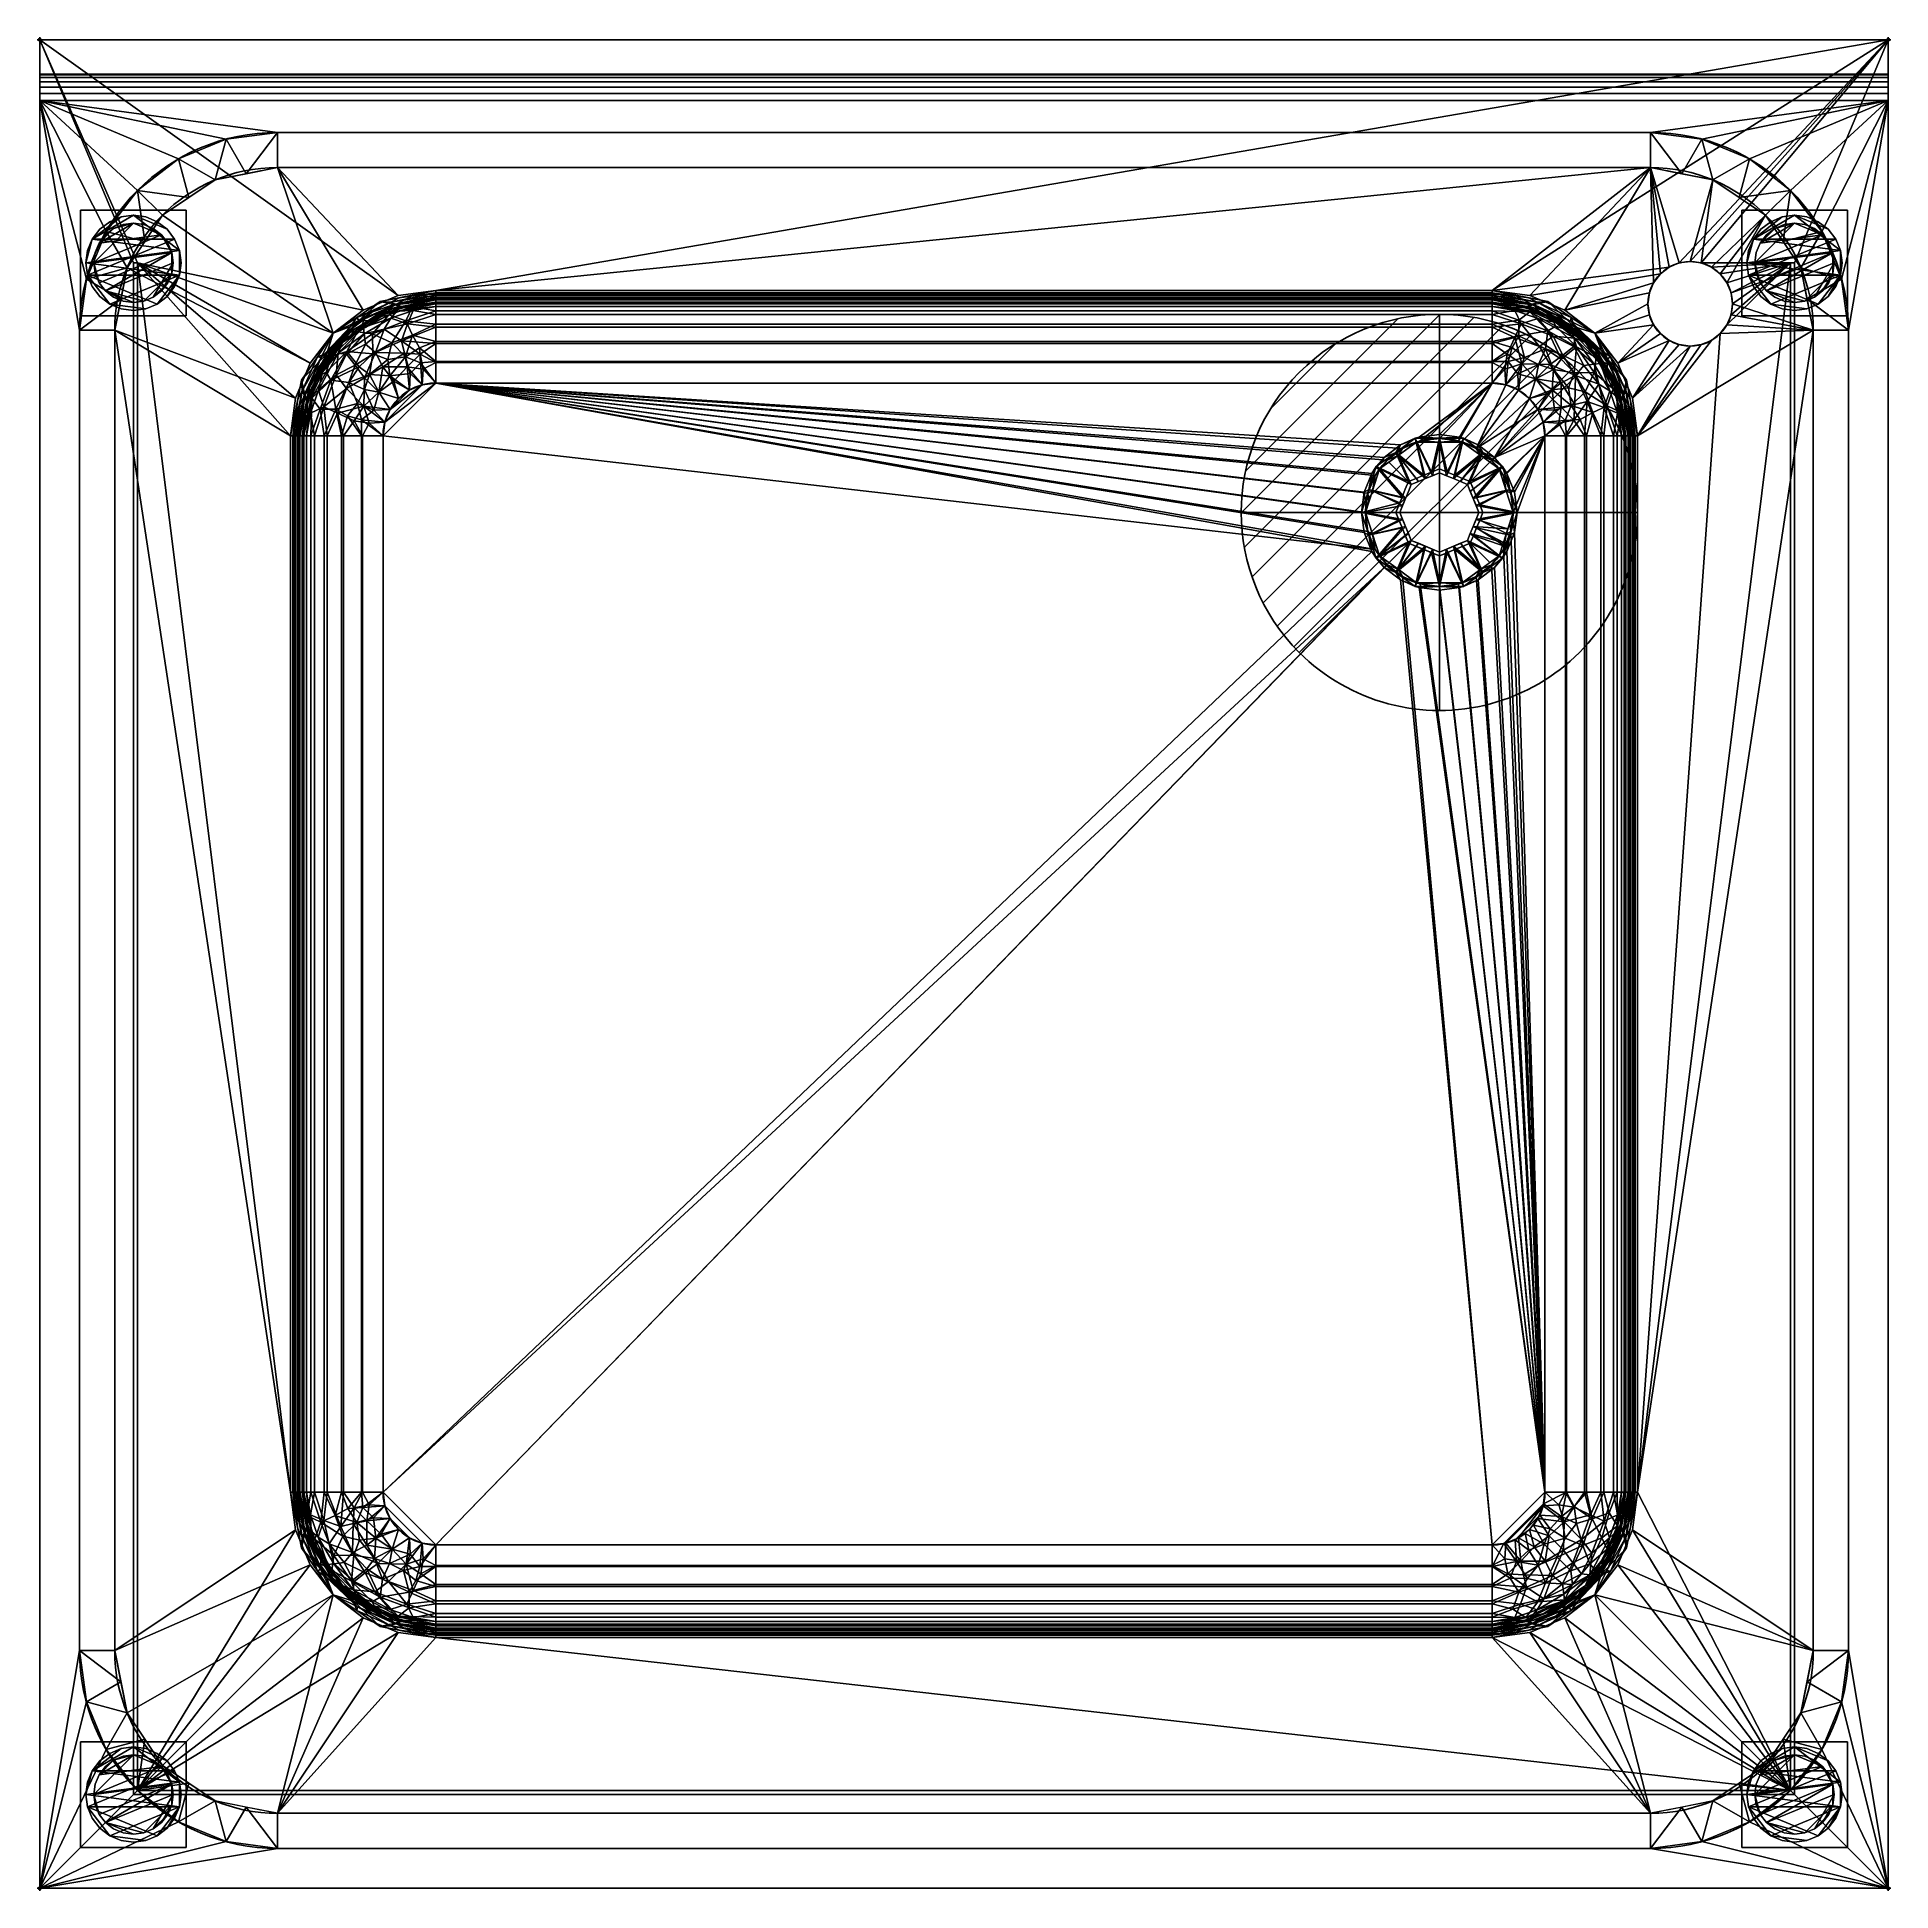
# Model space of a CAD drawing. Header units: millimetres. Extents: x -1 to 701, y -701 to 1.
import ezdxf

# ---------------------------------------------------------------- set-up
doc = ezdxf.new("R2010")
doc.units = ezdxf.units.MM
doc.header["$PDMODE"] = 34
for name, color, linetype in [('IQ_200_2D', 1, 'Continuous'), ('IQ_200_3D', 1, 'Continuous'), ('IQ_204_2D', 7, 'Continuous'), ('IQ_204_3D', 7, 'Continuous'), ('IQ_CON_DRAIN_INT', 7, 'Continuous'), ('IQ_INS_3D', 3, 'Continuous')]:
    doc.layers.add(name, color=color, linetype=linetype)

# ---------------------------------------------------------------- blocks, each defined once
blk = doc.blocks.new('*X1')
at = {"color": 0}
for p, q in [((313.993, 2209.039), (321.505, 2216.552)), ((314.108, 2207.74), (322.804, 2216.436)), ((314.158, 2210.619), (319.926, 2216.386)), ((314.399, 2206.617), (323.928, 2216.145)), ((314.821, 2205.625), (324.919, 2215.723)), ((315.101, 2212.976), (317.568, 2215.443)), ((315.354, 2204.743), (325.801, 2215.191)), ((315.985, 2203.96), (326.584, 2214.559))]:
    blk.add_line(p, q, dxfattribs=at)
blk = doc.blocks.new('drain')
blk.add_line((-2.121, -2.121), (2.121, 2.121))
at = {"extrusion": (-1, 0, 0)}
blk.add_line((0, 2.121, -2.121), (0, -2.121, 2.121), dxfattribs=at)
at = {"extrusion": (0, -1, 0)}
blk.add_line((-2.121, 0, -2.121), (2.121, 0, 2.121), dxfattribs=at)
at = {"extrusion": (-1, 0, 0)}
for start, end in [(45, 225), (225, 45)]:
    blk.add_arc((0, 0), 3, start, end, dxfattribs=at)
for start, end in [(45, 225), (225, 45)]:
    blk.add_arc((0, 0), 3, start, end)
at = {"extrusion": (0, -1, 0)}
for start, end in [(45, 225), (225, 45)]:
    blk.add_arc((0, 0), 3, start, end, dxfattribs=at)
at = {"xscale": 0.4000000000000909, "yscale": 0.4000000000000909, "zscale": 0.4000000000000909}
blk.add_blockref('*X1', (-128.597, -883.621), dxfattribs=at)
at = {"extrusion": (-1, 0, 0), "xscale": 0.3999999999999773, "yscale": 0.3999999999999773, "zscale": 0.3999999999999773}
blk.add_blockref('*X1', (-128.597, -883.621), dxfattribs=at)
at = {"extrusion": (0, -1, 0), "xscale": 0.4000000000000909, "yscale": 0.4000000000000909, "zscale": 0.4000000000000909}
blk.add_blockref('*X1', (-128.597, -883.621), dxfattribs=at)

msp = doc.modelspace()

# ---------------------------------------------------------------- linework, layer by layer
at = {"layer": 'IQ_200_2D', "linetype": 'Continuous'}
msp.add_line((0, -700), (0, 0), dxfattribs=at)
at = {"layer": 'IQ_200_2D'}
for p, q in [((0, 0), (700, 0)), ((0, -700), (0, 0)), ((700, 0), (700, -700)), ((700, -700), (0, -700))]:
    msp.add_line(p, q, dxfattribs=at)
at = {"layer": 'IQ_204_2D'}
for p, q in [((0, -13), (700, -13)), ((90, -35.11), (610, -35.11)), ((610, -48.39), (90, -48.39)), ((150, -100), (550, -100)), ((15.11, -610), (15.11, -110)), ((28.39, -110), (28.39, -610)), ((671.61, -610), (671.61, -110)), ((684.89, -110), (684.89, -610)), ((550, -130), (150, -130)), ((100, -550), (100, -150)), ((130, -150), (130, -550)), ((570, -550), (570, -150)), ((600, -150), (600, -550)), ((150, -570), (550, -570)), ((550, -600), (150, -600)), ((90, -671.61), (610, -671.61)), ((610, -684.89), (90, -684.89))]:
    msp.add_line(p, q, dxfattribs=at)
msp.add_circle((625, -100), 16, dxfattribs=at)
for centre, radius, start, end in [((90, -110), 74.89, 90, 180), ((610, -110), 74.89, 360, 90), ((90, -110), 61.61, 90, 180), ((610, -110), 61.61, 360, 90), ((150, -150), 50, 90, 180), ((550, -150), 50, 0, 90), ((150, -150), 20, 90, 180), ((550, -150), 20, 0, 90), ((530, -179), 28, 0, 180), ((530, -179), 28, 180, 0), ((150, -550), 50, 180, 270), ((150, -550), 20, 180, 270), ((550, -550), 20, 270, 0), ((550, -550), 50, 270, 0), ((90, -610), 74.89, 180, 270), ((90, -610), 61.61, 180, 270), ((610, -610), 74.89, 270, 360), ((610, -610), 61.61, 270, 360)]:
    msp.add_arc(centre, radius, start, end, dxfattribs=at)
at = {"layer": 'IQ_INS_3D'}
for p in [(0, 0), (700, 0), (0, -700), (700, -700)]:
    msp.add_point(p, dxfattribs=at)

# ---------------------------------------------------------------- block references
at = {"layer": 'IQ_CON_DRAIN_INT', "xscale": 25, "yscale": 25, "zscale": 25}
msp.add_blockref('drain', (530, -179), dxfattribs=at)

# ---------------------------------------------------------------- meshes
at = {"layer": 'IQ_200_3D', "lineweight": 18}
mesh = msp.add_polyface(dxfattribs=at)
corners = [(0, -13, 1000), (0, 0, 1000), (0, 0, 850), (0, -700, 850), (0, -700, 900), (0, -23, 900), (0, -20.41, 900.34), (0, -18, 901.34), (0, -15.93, 902.93), (0, -14.34, 905), (0, -13.34, 907.41), (0, -13, 910)]
mesh.append_faces([[corners[k] for k in face] for face in [(6, 2, 5), (11, 2, 10)]], dxfattribs={"vtx0": -1, "vtx1": -1})
mesh.append_faces([[corners[k] for k in face] for face in [(2, 6, 7), (2, 7, 8)]], dxfattribs={"vtx0": -1, "vtx2": -1})
mesh.append_faces([[corners[k] for k in face] for face in [(9, 10, 2), (8, 9, 2)]], dxfattribs={"vtx1": -1, "vtx2": -1})
mesh.append_faces([[corners[k] for k in face] for face in [(3, 4, 5, 2)]], dxfattribs={"vtx2": -1})
mesh.append_faces([[corners[k] for k in face] for face in [(11, 0, 1, 2)]], dxfattribs={"vtx3": -1})
mesh = msp.add_polyface(dxfattribs=at)
corners = [(700, 0, 850), (700, -700, 850), (0, -700, 850), (0, 0, 850), (605, -550, 850), (605, -150, 850), (603.13, -135.76, 850), (597.63, -122.5, 850), (588.89, -111.11, 850), (577.5, -102.37, 850), (564.24, -96.87, 850), (550, -95, 850), (150, -95, 850), (135.76, -96.87, 850), (122.5, -102.37, 850), (111.11, -111.11, 850), (102.37, -122.5, 850), (96.87, -135.76, 850), (95, -150, 850), (95, -550, 850), (96.87, -564.24, 850), (102.37, -577.5, 850), (111.11, -588.89, 850), (122.5, -597.63, 850), (135.76, -603.13, 850), (150, -605, 850), (550, -605, 850), (564.24, -603.13, 850), (577.5, -597.63, 850), (588.89, -588.89, 850), (597.63, -577.5, 850), (603.13, -564.24, 850), (641, -100, 850), (640.45, -95.86, 850), (638.86, -92, 850), (636.31, -88.69, 850), (633, -86.14, 850), (629.14, -84.55, 850), (625, -84, 850), (620.86, -84.55, 850), (617, -86.14, 850), (613.69, -88.69, 850), (611.14, -92, 850), (609.55, -95.86, 850), (609, -100, 850), (609.55, -104.14, 850), (611.14, -108, 850), (613.69, -111.31, 850), (617, -113.86, 850), (620.86, -115.45, 850), (625, -116, 850), (629.14, -115.45, 850), (633, -113.86, 850), (636.31, -111.31, 850), (638.86, -108, 850), (640.45, -104.14, 850), (35.5, -664.5, 850), (664.5, -664.5, 850), (664.5, -84.5, 850), (663, -84.5, 850), (663, -663, 850), (37, -663, 850), (37, -84.5, 850), (35.5, -84.5, 850)]
mesh.append_faces([[corners[k] for k in face] for face in [(60, 4, 59), (45, 8, 44), (37, 59, 36), (27, 60, 26), (30, 60, 29), (23, 61, 22), (26, 60, 25), (21, 61, 20), (12, 0, 11), (63, 3, 62)]], dxfattribs={"vtx0": -1, "vtx1": -1})
mesh.append_faces([[corners[k] for k in face] for face in [(11, 0, 39, 40), (62, 3, 13, 14)]], dxfattribs={"vtx0": -1, "vtx1": -1, "vtx3": -1})
mesh.append_faces([[corners[k] for k in face] for face in [(1, 57, 58, 0), (5, 51, 52), (5, 52, 53, 4), (6, 49, 50), (7, 47, 48), (8, 45, 46), (60, 31, 4), (59, 55, 32), (61, 24, 25, 60), (62, 18, 19)]], dxfattribs={"vtx0": -1, "vtx2": -1})
mesh.append_faces([[corners[k] for k in face] for face in [(0, 58, 59, 37)]], dxfattribs={"vtx0": -1, "vtx2": -1, "vtx3": -1})
mesh.append_faces([[corners[k] for k in face] for face in [(54, 55, 59), (32, 33, 59), (34, 35, 59), (33, 34, 59), (35, 36, 59), (42, 43, 9), (37, 38, 0), (38, 39, 0), (30, 31, 60), (28, 29, 60), (27, 28, 60), (23, 24, 61), (21, 22, 61), (15, 16, 62), (17, 18, 62), (16, 17, 62), (14, 15, 62)]], dxfattribs={"vtx1": -1, "vtx2": -1})
mesh.append_faces([[corners[k] for k in face] for face in [(53, 54, 59, 4)]], dxfattribs={"vtx1": -1, "vtx2": -1, "vtx3": -1})
mesh.append_faces([[corners[k] for k in face] for face in [(56, 57, 1, 2), (50, 51, 5, 6), (48, 49, 6, 7), (46, 47, 7, 8), (41, 42, 9, 10), (43, 44, 8, 9), (40, 41, 10, 11), (63, 56, 2, 3), (19, 20, 61, 62), (12, 13, 3, 0)]], dxfattribs={"vtx1": -1, "vtx3": -1})
mesh = msp.add_polyface(dxfattribs=at)
corners = [(700, 0, 850), (0, 0, 850), (0, 0, 1000), (700, 0, 1000)]
mesh.append_faces([[corners[k] for k in face] for face in [(0, 1, 2, 3)]])
mesh = msp.add_polyface(dxfattribs=at)
corners = [(700, 0, 1000), (0, 0, 1000), (0, -13, 1000), (700, -13, 1000)]
mesh.append_faces([[corners[k] for k in face] for face in [(0, 1, 2, 3)]])
mesh = msp.add_polyface(dxfattribs=at)
corners = [(700, -13, 1000), (700, -13, 910), (700, -13.34, 907.41), (700, -14.34, 905), (700, -15.93, 902.93), (700, -18, 901.34), (700, -20.41, 900.34), (700, -23, 900), (700, -700, 900), (700, -700, 850), (700, 0, 850), (700, 0, 1000)]
mesh.append_faces([[corners[k] for k in face] for face in [(5, 10, 4)]], dxfattribs={"vtx0": -1, "vtx1": -1})
mesh.append_faces([[corners[k] for k in face] for face in [(10, 6, 7)]], dxfattribs={"vtx0": -1, "vtx2": -1})
mesh.append_faces([[corners[k] for k in face] for face in [(3, 4, 10), (2, 3, 10), (1, 2, 10), (5, 6, 10)]], dxfattribs={"vtx1": -1, "vtx2": -1})
mesh.append_faces([[corners[k] for k in face] for face in [(11, 0, 1, 10)]], dxfattribs={"vtx2": -1})
mesh.append_faces([[corners[k] for k in face] for face in [(7, 8, 9, 10)]], dxfattribs={"vtx3": -1})
mesh = msp.add_polyface(dxfattribs=at)
corners = [(700, -13, 1000), (0, -13, 1000), (0, -13, 910), (700, -13, 910)]
mesh.append_faces([[corners[k] for k in face] for face in [(0, 1, 2, 3)]])
mesh = msp.add_polyface(dxfattribs=at)
corners = [(700, -23, 900), (700, -20.41, 900.34), (700, -18, 901.34), (700, -15.93, 902.93), (700, -14.34, 905), (700, -13.34, 907.41), (700, -13, 910), (0, -13, 910), (0, -13.34, 907.41), (0, -14.34, 905), (0, -15.93, 902.93), (0, -18, 901.34), (0, -20.41, 900.34), (0, -23, 900)]
mesh.append_faces([[corners[k] for k in face] for face in [(9, 4, 5, 8), (4, 9, 10, 3), (12, 1, 2, 11), (3, 10, 11, 2)]], dxfattribs={"vtx0": -1, "vtx2": -1})
mesh.append_faces([[corners[k] for k in face] for face in [(13, 0, 1, 12)]], dxfattribs={"vtx2": -1})
mesh.append_faces([[corners[k] for k in face] for face in [(5, 6, 7, 8)]], dxfattribs={"vtx3": -1})
mesh = msp.add_polyface(dxfattribs=at)
corners = [(700, -700, 900), (700, -23, 900), (0, -23, 900), (0, -700, 900), (90, -35.11, 900), (610, -35.11, 900), (629.38, -37.66, 900), (647.44, -45.15, 900), (662.95, -57.05, 900), (674.85, -72.56, 900), (682.34, -90.62, 900), (684.89, -110, 900), (684.89, -610, 900), (682.34, -629.38, 900), (674.85, -647.44, 900), (662.95, -662.95, 900), (647.44, -674.85, 900), (629.38, -682.34, 900), (610, -684.89, 900), (90, -684.89, 900), (70.62, -682.34, 900), (52.56, -674.85, 900), (37.05, -662.95, 900), (25.15, -647.44, 900), (17.66, -629.38, 900), (15.11, -610, 900), (15.11, -110, 900), (17.66, -90.62, 900), (25.15, -72.56, 900), (37.05, -57.05, 900), (52.56, -45.15, 900), (70.62, -37.66, 900)]
mesh.append_faces([[corners[k] for k in face] for face in [(9, 1, 8), (14, 0, 13), (31, 2, 30), (28, 2, 27), (21, 3, 20), (23, 3, 22)]], dxfattribs={"vtx0": -1, "vtx1": -1})
mesh.append_faces([[corners[k] for k in face] for face in [(1, 9, 10), (1, 11, 12, 0), (0, 14, 15), (0, 18, 19, 3), (2, 28, 29), (3, 23, 24)]], dxfattribs={"vtx0": -1, "vtx2": -1})
mesh.append_faces([[corners[k] for k in face] for face in [(10, 11, 1), (5, 6, 1), (7, 8, 1), (6, 7, 1), (12, 13, 0), (15, 16, 0), (17, 18, 0), (16, 17, 0), (31, 4, 2), (29, 30, 2), (26, 27, 2), (21, 22, 3), (19, 20, 3), (24, 25, 3)]], dxfattribs={"vtx1": -1, "vtx2": -1})
mesh.append_faces([[corners[k] for k in face] for face in [(4, 5, 1, 2), (25, 26, 2, 3)]], dxfattribs={"vtx1": -1, "vtx3": -1})
mesh = msp.add_polyface(dxfattribs=at)
corners = [(28.39, -110, 890), (33.08, -86.42, 890), (46.44, -66.44, 890), (66.42, -53.08, 890), (90, -48.39, 890), (90, -35.11, 900), (70.62, -37.66, 900), (52.56, -45.15, 900), (37.05, -57.05, 900), (25.15, -72.56, 900), (17.66, -90.62, 900), (15.11, -110, 900), (78.21, -50.74, 890), (56.43, -59.76, 890), (39.76, -76.43, 890), (30.74, -98.21, 890)]
mesh.append_faces([[corners[k] for k in face] for face in [(15, 11, 0)]], dxfattribs={"vtx0": -1})
mesh.append_faces([[corners[k] for k in face] for face in [(6, 12, 5), (13, 8, 2), (8, 13, 7), (9, 14, 8), (2, 8, 14)]], dxfattribs={"vtx0": -1, "vtx1": -1})
mesh.append_faces([[corners[k] for k in face] for face in [(3, 6, 7), (6, 3, 12), (15, 10, 11), (9, 1, 14)]], dxfattribs={"vtx0": -1, "vtx2": -1})
mesh.append_faces([[corners[k] for k in face] for face in [(4, 5, 12)]], dxfattribs={"vtx1": -1})
mesh.append_faces([[corners[k] for k in face] for face in [(13, 3, 7), (15, 1, 10), (9, 10, 1)]], dxfattribs={"vtx1": -1, "vtx2": -1})
mesh = msp.add_polyface(dxfattribs=at)
corners = [(610, -48.39, 890), (610, -35.11, 900), (90, -35.11, 900), (90, -48.39, 890)]
mesh.append_faces([[corners[k] for k in face] for face in [(0, 1, 2, 3)]])
mesh = msp.add_polyface(dxfattribs=at)
corners = [(610, -48.39, 890), (633.58, -53.08, 890), (653.56, -66.44, 890), (666.92, -86.42, 890), (671.61, -110, 890), (684.89, -110, 900), (682.34, -90.62, 900), (674.85, -72.56, 900), (662.95, -57.05, 900), (647.44, -45.15, 900), (629.38, -37.66, 900), (610, -35.11, 900), (669.26, -98.21, 890), (660.24, -76.43, 890), (643.57, -59.76, 890), (621.79, -50.74, 890)]
mesh.append_faces([[corners[k] for k in face] for face in [(15, 11, 0)]], dxfattribs={"vtx0": -1})
mesh.append_faces([[corners[k] for k in face] for face in [(6, 12, 5), (13, 8, 2), (8, 13, 7), (9, 14, 8), (2, 8, 14)]], dxfattribs={"vtx0": -1, "vtx1": -1})
mesh.append_faces([[corners[k] for k in face] for face in [(3, 6, 7), (6, 3, 12), (15, 10, 11), (9, 1, 14)]], dxfattribs={"vtx0": -1, "vtx2": -1})
mesh.append_faces([[corners[k] for k in face] for face in [(4, 5, 12)]], dxfattribs={"vtx1": -1})
mesh.append_faces([[corners[k] for k in face] for face in [(13, 3, 7), (15, 1, 10), (9, 10, 1)]], dxfattribs={"vtx1": -1, "vtx2": -1})
mesh = msp.add_polyface(dxfattribs=at)
corners = [(610, -48.39, 890), (90, -48.39, 890), (66.42, -53.08, 890), (46.44, -66.44, 890), (33.08, -86.42, 890), (28.39, -110, 890), (28.39, -610, 890), (33.08, -633.58, 890), (46.44, -653.56, 890), (66.42, -666.92, 890), (90, -671.61, 890), (610, -671.61, 890), (633.58, -666.92, 890), (653.56, -653.56, 890), (666.92, -633.58, 890), (671.61, -610, 890), (671.61, -110, 890), (666.92, -86.42, 890), (653.56, -66.44, 890), (633.58, -53.08, 890), (605, -150, 890), (605, -550, 890), (603.13, -564.24, 890), (597.63, -577.5, 890), (588.89, -588.89, 890), (577.5, -597.63, 890), (564.24, -603.13, 890), (550, -605, 890), (150, -605, 890), (135.76, -603.13, 890), (122.5, -597.63, 890), (111.11, -588.89, 890), (102.37, -577.5, 890), (96.87, -564.24, 890), (95, -550, 890), (95, -150, 890), (96.87, -135.76, 890), (102.37, -122.5, 890), (111.11, -111.11, 890), (122.5, -102.37, 890), (135.76, -96.87, 890), (150, -95, 890), (550, -95, 890), (564.24, -96.87, 890), (577.5, -102.37, 890), (588.89, -111.11, 890), (597.63, -122.5, 890), (603.13, -135.76, 890), (609, -100, 890), (609.55, -95.86, 890), (611.14, -92, 890), (613.69, -88.69, 890), (617, -86.14, 890), (620.86, -84.55, 890), (625, -84, 890), (629.14, -84.55, 890), (633, -86.14, 890), (636.31, -88.69, 890), (638.86, -92, 890), (640.45, -95.86, 890), (641, -100, 890), (640.45, -104.14, 890), (638.86, -108, 890), (636.31, -111.31, 890), (633, -113.86, 890), (629.14, -115.45, 890), (625, -116, 890), (620.86, -115.45, 890), (617, -113.86, 890), (613.69, -111.31, 890), (611.14, -108, 890), (609.55, -104.14, 890)]
mesh.append_faces([[corners[k] for k in face] for face in [(62, 16, 61), (63, 16, 62), (48, 45, 71), (57, 18, 56), (61, 16, 60), (55, 19, 54), (27, 11, 26), (24, 15, 23), (30, 10, 29), (8, 31, 7), (39, 1, 38), (42, 0, 41)]], dxfattribs={"vtx0": -1, "vtx1": -1})
mesh.append_faces([[corners[k] for k in face] for face in [(16, 20, 21), (17, 59, 60, 16), (18, 57, 58), (0, 50, 51), (0, 52, 53), (45, 48, 49, 44), (10, 28, 29), (11, 27, 28, 10), (15, 22, 23), (11, 24, 25), (11, 25, 26), (6, 33, 34, 5), (0, 42, 43), (1, 39, 40), (1, 40, 41, 0), (0, 43, 44), (5, 35, 36), (5, 36, 37, 4), (5, 34, 35)]], dxfattribs={"vtx0": -1, "vtx2": -1})
mesh.append_faces([[corners[k] for k in face] for face in [(16, 63, 64, 20), (44, 49, 50, 0)]], dxfattribs={"vtx0": -1, "vtx2": -1, "vtx3": -1})
mesh.append_faces([[corners[k] for k in face] for face in [(38, 1, 2, 3)]], dxfattribs={"vtx0": -1, "vtx3": -1})
mesh.append_faces([[corners[k] for k in face] for face in [(14, 15, 24, 13), (64, 65, 20), (12, 13, 24, 11), (65, 66, 20), (67, 68, 47), (69, 70, 46), (51, 52, 0), (9, 10, 31, 8), (32, 33, 6), (30, 31, 10)]], dxfattribs={"vtx1": -1, "vtx2": -1})
mesh.append_faces([[corners[k] for k in face] for face in [(21, 22, 15, 16), (66, 67, 47, 20), (70, 71, 45, 46), (68, 69, 46, 47), (58, 59, 17, 18), (18, 19, 55, 56), (53, 54, 19, 0), (31, 32, 6, 7), (37, 38, 3, 4)]], dxfattribs={"vtx1": -1, "vtx3": -1})
mesh = msp.add_polyface(dxfattribs=at)
corners = [(15.5, -64.5, 850), (15.5, -104.5, 850), (55.5, -104.5, 850), (55.5, -64.5, 850)]
mesh.append_faces([[corners[k] for k in face] for face in [(0, 1, 2, 3)]])
mesh = msp.add_polyface(dxfattribs=at)
corners = [(55.5, -104.5, 75), (15.5, -104.5, 75), (15.5, -64.5, 75), (55.5, -64.5, 75)]
mesh.append_faces([[corners[k] for k in face] for face in [(0, 1, 2, 3)]])
mesh = msp.add_polyface(dxfattribs=at)
corners = [(55.5, -64.5, 850), (55.5, -64.5, 75), (15.5, -64.5, 75), (15.5, -64.5, 850)]
mesh.append_faces([[corners[k] for k in face] for face in [(0, 1, 2, 3)]])
mesh = msp.add_polyface(dxfattribs=at)
corners = [(15.5, -64.5, 850), (15.5, -64.5, 75), (15.5, -104.5, 75), (15.5, -104.5, 850)]
mesh.append_faces([[corners[k] for k in face] for face in [(0, 1, 2, 3)]])
mesh = msp.add_polyface(dxfattribs=at)
corners = [(17.5, -84.5, 5), (18.11, -89.16, 5), (19.91, -93.5, 5), (22.77, -97.23, 5), (26.5, -100.09, 5), (30.84, -101.89, 5), (35.5, -102.5, 5), (40.16, -101.89, 5), (44.5, -100.09, 5), (48.23, -97.23, 5), (51.09, -93.5, 5), (52.89, -89.16, 5), (53.5, -84.5, 5), (52.89, -79.84, 5), (51.09, -75.5, 5), (48.23, -71.77, 5), (44.5, -68.91, 5), (40.16, -67.11, 5), (35.5, -66.5, 5), (30.84, -67.11, 5), (26.5, -68.91, 5), (22.77, -71.77, 5), (19.91, -75.5, 5), (18.11, -79.84, 5)]
mesh.append_faces([[corners[k] for k in face] for face in [(11, 8, 9, 10)]], dxfattribs={"vtx0": -1})
mesh.append_faces([[corners[k] for k in face] for face in [(4, 7, 8, 11), (11, 0, 1, 4), (13, 18, 19, 22)]], dxfattribs={"vtx0": -1, "vtx2": -1, "vtx3": -1})
mesh.append_faces([[corners[k] for k in face] for face in [(0, 11, 12, 13)]], dxfattribs={"vtx0": -1, "vtx3": -1})
mesh.append_faces([[corners[k] for k in face] for face in [(2, 3, 4, 1), (16, 17, 18, 15)]], dxfattribs={"vtx2": -1})
mesh.append_faces([[corners[k] for k in face] for face in [(13, 14, 15, 18), (22, 23, 0, 13)]], dxfattribs={"vtx2": -1, "vtx3": -1})
mesh.append_faces([[corners[k] for k in face] for face in [(4, 5, 6, 7), (19, 20, 21, 22)]], dxfattribs={"vtx3": -1})
mesh = msp.add_polyface(dxfattribs=at)
corners = [(17.5, -84.5, 0), (18.11, -79.84, 0), (19.91, -75.5, 0), (22.77, -71.77, 0), (26.5, -68.91, 0), (30.84, -67.11, 0), (35.5, -66.5, 0), (40.16, -67.11, 0), (44.5, -68.91, 0), (48.23, -71.77, 0), (51.09, -75.5, 0), (52.89, -79.84, 0), (53.5, -84.5, 0), (52.89, -89.16, 0), (51.09, -93.5, 0), (48.23, -97.23, 0), (44.5, -100.09, 0), (40.16, -101.89, 0), (35.5, -102.5, 0), (30.84, -101.89, 0), (26.5, -100.09, 0), (22.77, -97.23, 0), (19.91, -93.5, 0), (18.11, -89.16, 0)]
mesh.append_faces([[corners[k] for k in face] for face in [(2, 0, 1), (15, 13, 14), (13, 11, 12)]], dxfattribs={"vtx0": -1})
mesh.append_faces([[corners[k] for k in face] for face in [(16, 23, 13, 15)]], dxfattribs={"vtx0": -1, "vtx1": -1, "vtx2": -1})
mesh.append_faces([[corners[k] for k in face] for face in [(2, 10, 23, 0)]], dxfattribs={"vtx0": -1, "vtx1": -1, "vtx3": -1})
mesh.append_faces([[corners[k] for k in face] for face in [(2, 5, 6)]], dxfattribs={"vtx0": -1, "vtx2": -1})
mesh.append_faces([[corners[k] for k in face] for face in [(23, 10, 11, 13), (23, 16, 17, 20)]], dxfattribs={"vtx0": -1, "vtx2": -1, "vtx3": -1})
mesh.append_faces([[corners[k] for k in face] for face in [(9, 10, 2, 6)]], dxfattribs={"vtx1": -1, "vtx2": -1, "vtx3": -1})
mesh.append_faces([[corners[k] for k in face] for face in [(3, 4, 5, 2), (18, 19, 20, 17)]], dxfattribs={"vtx2": -1})
mesh.append_faces([[corners[k] for k in face] for face in [(6, 7, 8, 9), (20, 21, 22, 23)]], dxfattribs={"vtx3": -1})
mesh = msp.add_polyface(dxfattribs=at)
corners = [(17.5, -84.5, 5), (18.11, -79.84, 5), (19.91, -75.5, 5), (22.77, -71.77, 5), (26.5, -68.91, 5), (30.84, -67.11, 5), (35.5, -66.5, 5), (40.16, -67.11, 5), (44.5, -68.91, 5), (48.23, -71.77, 5), (51.09, -75.5, 5), (52.89, -79.84, 5), (53.5, -84.5, 5), (53.5, -84.5, 0), (52.89, -79.84, 0), (51.09, -75.5, 0), (48.23, -71.77, 0), (44.5, -68.91, 0), (40.16, -67.11, 0), (35.5, -66.5, 0), (30.84, -67.11, 0), (26.5, -68.91, 0), (22.77, -71.77, 0), (19.91, -75.5, 0), (18.11, -79.84, 0), (17.5, -84.5, 0)]
mesh.append_faces([[corners[k] for k in face] for face in [(13, 14, 11, 12), (0, 1, 24, 25)]], dxfattribs={"vtx1": -1})
mesh.append_faces([[corners[k] for k in face] for face in [(14, 15, 10, 11), (16, 17, 8, 9), (15, 16, 9, 10), (17, 18, 7, 8), (6, 7, 18, 19), (19, 20, 5, 6), (20, 21, 4, 5), (22, 23, 2, 3), (21, 22, 3, 4), (23, 24, 1, 2)]], dxfattribs={"vtx1": -1, "vtx3": -1})
mesh = msp.add_polyface(dxfattribs=at)
corners = [(20.5, -84.5, 75), (21.01, -88.38, 75), (22.51, -92, 75), (24.89, -95.11, 75), (28, -97.49, 75), (31.62, -98.99, 75), (35.5, -99.5, 75), (39.38, -98.99, 75), (43, -97.49, 75), (46.11, -95.11, 75), (48.49, -92, 75), (49.99, -88.38, 75), (50.5, -84.5, 75), (49.99, -80.62, 75), (48.49, -77, 75), (46.11, -73.89, 75), (43, -71.51, 75), (39.38, -70.01, 75), (35.5, -69.5, 75), (31.62, -70.01, 75), (28, -71.51, 75), (24.89, -73.89, 75), (22.51, -77, 75), (21.01, -80.62, 75)]
mesh.append_faces([[corners[k] for k in face] for face in [(10, 8, 9), (22, 20, 21)]], dxfattribs={"vtx0": -1})
mesh.append_faces([[corners[k] for k in face] for face in [(7, 3, 6)]], dxfattribs={"vtx0": -1, "vtx1": -1})
mesh.append_faces([[corners[k] for k in face] for face in [(22, 15, 18, 20)]], dxfattribs={"vtx0": -1, "vtx1": -1, "vtx2": -1, "vtx3": -1})
mesh.append_faces([[corners[k] for k in face] for face in [(13, 2, 3, 12)]], dxfattribs={"vtx0": -1, "vtx2": -1})
mesh.append_faces([[corners[k] for k in face] for face in [(3, 7, 8, 12)]], dxfattribs={"vtx0": -1, "vtx2": -1, "vtx3": -1})
mesh.append_faces([[corners[k] for k in face] for face in [(17, 18, 15, 16), (19, 20, 18)]], dxfattribs={"vtx1": -1})
mesh.append_faces([[corners[k] for k in face] for face in [(11, 12, 8, 10)]], dxfattribs={"vtx1": -1, "vtx2": -1})
mesh.append_faces([[corners[k] for k in face] for face in [(4, 5, 6, 3)]], dxfattribs={"vtx2": -1})
mesh.append_faces([[corners[k] for k in face] for face in [(0, 1, 2, 13), (13, 14, 15, 0), (22, 23, 0, 15)]], dxfattribs={"vtx2": -1, "vtx3": -1})
mesh = msp.add_polyface(dxfattribs=at)
corners = [(20.5, -84.5, 5), (21.01, -80.62, 5), (22.51, -77, 5), (24.89, -73.89, 5), (28, -71.51, 5), (31.62, -70.01, 5), (35.5, -69.5, 5), (39.38, -70.01, 5), (43, -71.51, 5), (46.11, -73.89, 5), (48.49, -77, 5), (49.99, -80.62, 5), (50.5, -84.5, 5), (49.99, -88.38, 5), (48.49, -92, 5), (46.11, -95.11, 5), (43, -97.49, 5), (39.38, -98.99, 5), (35.5, -99.5, 5), (31.62, -98.99, 5), (28, -97.49, 5), (24.89, -95.11, 5), (22.51, -92, 5), (21.01, -88.38, 5)]
mesh.append_faces([[corners[k] for k in face] for face in [(9, 6, 7, 8), (4, 2, 3), (15, 13, 14)]], dxfattribs={"vtx0": -1})
mesh.append_faces([[corners[k] for k in face] for face in [(18, 21, 17)]], dxfattribs={"vtx0": -1, "vtx1": -1})
mesh.append_faces([[corners[k] for k in face] for face in [(22, 0, 11, 21)]], dxfattribs={"vtx0": -1, "vtx1": -1, "vtx2": -1})
mesh.append_faces([[corners[k] for k in face] for face in [(0, 6, 9, 11), (21, 11, 13, 17)]], dxfattribs={"vtx0": -1, "vtx1": -1, "vtx2": -1, "vtx3": -1})
mesh.append_faces([[corners[k] for k in face] for face in [(23, 0, 22), (12, 13, 11)]], dxfattribs={"vtx1": -1})
mesh.append_faces([[corners[k] for k in face] for face in [(16, 17, 13, 15)]], dxfattribs={"vtx1": -1, "vtx2": -1})
mesh.append_faces([[corners[k] for k in face] for face in [(9, 10, 11)]], dxfattribs={"vtx2": -1})
mesh.append_faces([[corners[k] for k in face] for face in [(4, 5, 6, 2), (0, 1, 2, 6)]], dxfattribs={"vtx2": -1, "vtx3": -1})
mesh.append_faces([[corners[k] for k in face] for face in [(18, 19, 20, 21)]], dxfattribs={"vtx3": -1})
mesh = msp.add_polyface(dxfattribs=at)
corners = [(20.5, -84.5, 75), (21.01, -80.62, 75), (22.51, -77, 75), (24.89, -73.89, 75), (28, -71.51, 75), (31.62, -70.01, 75), (35.5, -69.5, 75), (39.38, -70.01, 75), (43, -71.51, 75), (46.11, -73.89, 75), (48.49, -77, 75), (49.99, -80.62, 75), (50.5, -84.5, 75), (50.5, -84.5, 5), (49.99, -80.62, 5), (48.49, -77, 5), (46.11, -73.89, 5), (43, -71.51, 5), (39.38, -70.01, 5), (35.5, -69.5, 5), (31.62, -70.01, 5), (28, -71.51, 5), (24.89, -73.89, 5), (22.51, -77, 5), (21.01, -80.62, 5), (20.5, -84.5, 5)]
mesh.append_faces([[corners[k] for k in face] for face in [(1, 24, 25, 0)]], dxfattribs={"vtx0": -1})
mesh.append_faces([[corners[k] for k in face] for face in [(8, 17, 18, 7), (9, 16, 17, 8), (7, 18, 19, 6), (15, 10, 11, 14), (5, 20, 21, 4), (4, 21, 22, 3), (2, 23, 24, 1), (3, 22, 23, 2), (20, 5, 6, 19)]], dxfattribs={"vtx0": -1, "vtx2": -1})
mesh.append_faces([[corners[k] for k in face] for face in [(13, 14, 11, 12)]], dxfattribs={"vtx1": -1})
mesh.append_faces([[corners[k] for k in face] for face in [(9, 10, 15, 16)]], dxfattribs={"vtx1": -1, "vtx3": -1})
mesh = msp.add_polyface(dxfattribs=at)
corners = [(55.5, -104.5, 850), (55.5, -104.5, 75), (55.5, -64.5, 75), (55.5, -64.5, 850)]
mesh.append_faces([[corners[k] for k in face] for face in [(0, 1, 2, 3)]])
mesh = msp.add_polyface(dxfattribs=at)
corners = [(644.5, -64.5, 850), (644.5, -104.5, 850), (684.5, -104.5, 850), (684.5, -64.5, 850)]
mesh.append_faces([[corners[k] for k in face] for face in [(0, 1, 2, 3)]])
mesh = msp.add_polyface(dxfattribs=at)
corners = [(684.5, -104.5, 75), (644.5, -104.5, 75), (644.5, -64.5, 75), (684.5, -64.5, 75)]
mesh.append_faces([[corners[k] for k in face] for face in [(0, 1, 2, 3)]])
mesh = msp.add_polyface(dxfattribs=at)
corners = [(684.5, -64.5, 850), (684.5, -64.5, 75), (644.5, -64.5, 75), (644.5, -64.5, 850)]
mesh.append_faces([[corners[k] for k in face] for face in [(0, 1, 2, 3)]])
mesh = msp.add_polyface(dxfattribs=at)
corners = [(644.5, -64.5, 850), (644.5, -64.5, 75), (644.5, -104.5, 75), (644.5, -104.5, 850)]
mesh.append_faces([[corners[k] for k in face] for face in [(0, 1, 2, 3)]])
mesh = msp.add_polyface(dxfattribs=at)
corners = [(646.5, -84.5, 5), (647.11, -89.16, 5), (648.91, -93.5, 5), (651.77, -97.23, 5), (655.5, -100.09, 5), (659.84, -101.89, 5), (664.5, -102.5, 5), (669.16, -101.89, 5), (673.5, -100.09, 5), (677.23, -97.23, 5), (680.09, -93.5, 5), (681.89, -89.16, 5), (682.5, -84.5, 5), (681.89, -79.84, 5), (680.09, -75.5, 5), (677.23, -71.77, 5), (673.5, -68.91, 5), (669.16, -67.11, 5), (664.5, -66.5, 5), (659.84, -67.11, 5), (655.5, -68.91, 5), (651.77, -71.77, 5), (648.91, -75.5, 5), (647.11, -79.84, 5)]
mesh.append_faces([[corners[k] for k in face] for face in [(11, 8, 9, 10)]], dxfattribs={"vtx0": -1})
mesh.append_faces([[corners[k] for k in face] for face in [(4, 7, 8, 11), (11, 0, 1, 4), (13, 18, 19, 22)]], dxfattribs={"vtx0": -1, "vtx2": -1, "vtx3": -1})
mesh.append_faces([[corners[k] for k in face] for face in [(0, 11, 12, 13)]], dxfattribs={"vtx0": -1, "vtx3": -1})
mesh.append_faces([[corners[k] for k in face] for face in [(2, 3, 4, 1), (16, 17, 18, 15)]], dxfattribs={"vtx2": -1})
mesh.append_faces([[corners[k] for k in face] for face in [(13, 14, 15, 18), (22, 23, 0, 13)]], dxfattribs={"vtx2": -1, "vtx3": -1})
mesh.append_faces([[corners[k] for k in face] for face in [(4, 5, 6, 7), (19, 20, 21, 22)]], dxfattribs={"vtx3": -1})
mesh = msp.add_polyface(dxfattribs=at)
corners = [(646.5, -84.5, 0), (647.11, -79.84, 0), (648.91, -75.5, 0), (651.77, -71.77, 0), (655.5, -68.91, 0), (659.84, -67.11, 0), (664.5, -66.5, 0), (669.16, -67.11, 0), (673.5, -68.91, 0), (677.23, -71.77, 0), (680.09, -75.5, 0), (681.89, -79.84, 0), (682.5, -84.5, 0), (681.89, -89.16, 0), (680.09, -93.5, 0), (677.23, -97.23, 0), (673.5, -100.09, 0), (669.16, -101.89, 0), (664.5, -102.5, 0), (659.84, -101.89, 0), (655.5, -100.09, 0), (651.77, -97.23, 0), (648.91, -93.5, 0), (647.11, -89.16, 0)]
mesh.append_faces([[corners[k] for k in face] for face in [(2, 0, 1), (15, 13, 14), (13, 11, 12)]], dxfattribs={"vtx0": -1})
mesh.append_faces([[corners[k] for k in face] for face in [(16, 23, 13, 15)]], dxfattribs={"vtx0": -1, "vtx1": -1, "vtx2": -1})
mesh.append_faces([[corners[k] for k in face] for face in [(2, 10, 23, 0)]], dxfattribs={"vtx0": -1, "vtx1": -1, "vtx3": -1})
mesh.append_faces([[corners[k] for k in face] for face in [(2, 5, 6)]], dxfattribs={"vtx0": -1, "vtx2": -1})
mesh.append_faces([[corners[k] for k in face] for face in [(23, 10, 11, 13), (23, 16, 17, 20)]], dxfattribs={"vtx0": -1, "vtx2": -1, "vtx3": -1})
mesh.append_faces([[corners[k] for k in face] for face in [(9, 10, 2, 6)]], dxfattribs={"vtx1": -1, "vtx2": -1, "vtx3": -1})
mesh.append_faces([[corners[k] for k in face] for face in [(3, 4, 5, 2), (18, 19, 20, 17)]], dxfattribs={"vtx2": -1})
mesh.append_faces([[corners[k] for k in face] for face in [(6, 7, 8, 9), (20, 21, 22, 23)]], dxfattribs={"vtx3": -1})
mesh = msp.add_polyface(dxfattribs=at)
corners = [(646.5, -84.5, 5), (647.11, -79.84, 5), (648.91, -75.5, 5), (651.77, -71.77, 5), (655.5, -68.91, 5), (659.84, -67.11, 5), (664.5, -66.5, 5), (669.16, -67.11, 5), (673.5, -68.91, 5), (677.23, -71.77, 5), (680.09, -75.5, 5), (681.89, -79.84, 5), (682.5, -84.5, 5), (682.5, -84.5, 0), (681.89, -79.84, 0), (680.09, -75.5, 0), (677.23, -71.77, 0), (673.5, -68.91, 0), (669.16, -67.11, 0), (664.5, -66.5, 0), (659.84, -67.11, 0), (655.5, -68.91, 0), (651.77, -71.77, 0), (648.91, -75.5, 0), (647.11, -79.84, 0), (646.5, -84.5, 0)]
mesh.append_faces([[corners[k] for k in face] for face in [(13, 14, 11, 12), (0, 1, 24, 25)]], dxfattribs={"vtx1": -1})
mesh.append_faces([[corners[k] for k in face] for face in [(14, 15, 10, 11), (16, 17, 8, 9), (15, 16, 9, 10), (17, 18, 7, 8), (6, 7, 18, 19), (19, 20, 5, 6), (20, 21, 4, 5), (22, 23, 2, 3), (21, 22, 3, 4), (23, 24, 1, 2)]], dxfattribs={"vtx1": -1, "vtx3": -1})
mesh = msp.add_polyface(dxfattribs=at)
corners = [(649.5, -84.5, 75), (650.01, -88.38, 75), (651.51, -92, 75), (653.89, -95.11, 75), (657, -97.49, 75), (660.62, -98.99, 75), (664.5, -99.5, 75), (668.38, -98.99, 75), (672, -97.49, 75), (675.11, -95.11, 75), (677.49, -92, 75), (678.99, -88.38, 75), (679.5, -84.5, 75), (678.99, -80.62, 75), (677.49, -77, 75), (675.11, -73.89, 75), (672, -71.51, 75), (668.38, -70.01, 75), (664.5, -69.5, 75), (660.62, -70.01, 75), (657, -71.51, 75), (653.89, -73.89, 75), (651.51, -77, 75), (650.01, -80.62, 75)]
mesh.append_faces([[corners[k] for k in face] for face in [(10, 8, 9), (22, 20, 21)]], dxfattribs={"vtx0": -1})
mesh.append_faces([[corners[k] for k in face] for face in [(7, 3, 6)]], dxfattribs={"vtx0": -1, "vtx1": -1})
mesh.append_faces([[corners[k] for k in face] for face in [(22, 15, 18, 20)]], dxfattribs={"vtx0": -1, "vtx1": -1, "vtx2": -1, "vtx3": -1})
mesh.append_faces([[corners[k] for k in face] for face in [(13, 2, 3, 12)]], dxfattribs={"vtx0": -1, "vtx2": -1})
mesh.append_faces([[corners[k] for k in face] for face in [(3, 7, 8, 12)]], dxfattribs={"vtx0": -1, "vtx2": -1, "vtx3": -1})
mesh.append_faces([[corners[k] for k in face] for face in [(17, 18, 15, 16), (19, 20, 18)]], dxfattribs={"vtx1": -1})
mesh.append_faces([[corners[k] for k in face] for face in [(11, 12, 8, 10)]], dxfattribs={"vtx1": -1, "vtx2": -1})
mesh.append_faces([[corners[k] for k in face] for face in [(4, 5, 6, 3)]], dxfattribs={"vtx2": -1})
mesh.append_faces([[corners[k] for k in face] for face in [(0, 1, 2, 13), (13, 14, 15, 0), (22, 23, 0, 15)]], dxfattribs={"vtx2": -1, "vtx3": -1})
mesh = msp.add_polyface(dxfattribs=at)
corners = [(649.5, -84.5, 5), (650.01, -80.62, 5), (651.51, -77, 5), (653.89, -73.89, 5), (657, -71.51, 5), (660.62, -70.01, 5), (664.5, -69.5, 5), (668.38, -70.01, 5), (672, -71.51, 5), (675.11, -73.89, 5), (677.49, -77, 5), (678.99, -80.62, 5), (679.5, -84.5, 5), (678.99, -88.38, 5), (677.49, -92, 5), (675.11, -95.11, 5), (672, -97.49, 5), (668.38, -98.99, 5), (664.5, -99.5, 5), (660.62, -98.99, 5), (657, -97.49, 5), (653.89, -95.11, 5), (651.51, -92, 5), (650.01, -88.38, 5)]
mesh.append_faces([[corners[k] for k in face] for face in [(9, 6, 7, 8), (4, 2, 3), (15, 13, 14)]], dxfattribs={"vtx0": -1})
mesh.append_faces([[corners[k] for k in face] for face in [(18, 21, 17)]], dxfattribs={"vtx0": -1, "vtx1": -1})
mesh.append_faces([[corners[k] for k in face] for face in [(22, 0, 11, 21)]], dxfattribs={"vtx0": -1, "vtx1": -1, "vtx2": -1})
mesh.append_faces([[corners[k] for k in face] for face in [(0, 6, 9, 11), (21, 11, 13, 17)]], dxfattribs={"vtx0": -1, "vtx1": -1, "vtx2": -1, "vtx3": -1})
mesh.append_faces([[corners[k] for k in face] for face in [(23, 0, 22), (12, 13, 11)]], dxfattribs={"vtx1": -1})
mesh.append_faces([[corners[k] for k in face] for face in [(16, 17, 13, 15)]], dxfattribs={"vtx1": -1, "vtx2": -1})
mesh.append_faces([[corners[k] for k in face] for face in [(9, 10, 11)]], dxfattribs={"vtx2": -1})
mesh.append_faces([[corners[k] for k in face] for face in [(4, 5, 6, 2), (0, 1, 2, 6)]], dxfattribs={"vtx2": -1, "vtx3": -1})
mesh.append_faces([[corners[k] for k in face] for face in [(18, 19, 20, 21)]], dxfattribs={"vtx3": -1})
mesh = msp.add_polyface(dxfattribs=at)
corners = [(649.5, -84.5, 75), (650.01, -80.62, 75), (651.51, -77, 75), (653.89, -73.89, 75), (657, -71.51, 75), (660.62, -70.01, 75), (664.5, -69.5, 75), (668.38, -70.01, 75), (672, -71.51, 75), (675.11, -73.89, 75), (677.49, -77, 75), (678.99, -80.62, 75), (679.5, -84.5, 75), (679.5, -84.5, 5), (678.99, -80.62, 5), (677.49, -77, 5), (675.11, -73.89, 5), (672, -71.51, 5), (668.38, -70.01, 5), (664.5, -69.5, 5), (660.62, -70.01, 5), (657, -71.51, 5), (653.89, -73.89, 5), (651.51, -77, 5), (650.01, -80.62, 5), (649.5, -84.5, 5)]
mesh.append_faces([[corners[k] for k in face] for face in [(1, 24, 25, 0)]], dxfattribs={"vtx0": -1})
mesh.append_faces([[corners[k] for k in face] for face in [(8, 17, 18, 7), (9, 16, 17, 8), (7, 18, 19, 6), (15, 10, 11, 14), (5, 20, 21, 4), (4, 21, 22, 3), (2, 23, 24, 1), (3, 22, 23, 2), (20, 5, 6, 19)]], dxfattribs={"vtx0": -1, "vtx2": -1})
mesh.append_faces([[corners[k] for k in face] for face in [(13, 14, 11, 12)]], dxfattribs={"vtx1": -1})
mesh.append_faces([[corners[k] for k in face] for face in [(9, 10, 15, 16)]], dxfattribs={"vtx1": -1, "vtx3": -1})
mesh = msp.add_polyface(dxfattribs=at)
corners = [(684.5, -104.5, 850), (684.5, -104.5, 75), (684.5, -64.5, 75), (684.5, -64.5, 850)]
mesh.append_faces([[corners[k] for k in face] for face in [(0, 1, 2, 3)]])
mesh = msp.add_polyface(dxfattribs=at)
corners = [(609, -100, 890), (609, -100, 850), (609.55, -95.86, 850), (611.14, -92, 850), (613.69, -88.69, 850), (617, -86.14, 850), (620.86, -84.55, 850), (625, -84, 850), (629.14, -84.55, 850), (633, -86.14, 850), (636.31, -88.69, 850), (638.86, -92, 850), (640.45, -95.86, 850), (641, -100, 850), (641, -100, 890), (640.45, -95.86, 890), (638.86, -92, 890), (636.31, -88.69, 890), (633, -86.14, 890), (629.14, -84.55, 890), (625, -84, 890), (620.86, -84.55, 890), (617, -86.14, 890), (613.69, -88.69, 890), (611.14, -92, 890), (609.55, -95.86, 890)]
mesh.append_faces([[corners[k] for k in face] for face in [(1, 2, 25, 0)]], dxfattribs={"vtx1": -1})
mesh.append_faces([[corners[k] for k in face] for face in [(11, 12, 15, 16), (10, 11, 16, 17), (8, 9, 18, 19), (9, 10, 17, 18), (7, 8, 19, 20), (5, 6, 21, 22), (4, 5, 22, 23), (2, 3, 24, 25), (3, 4, 23, 24), (20, 21, 6, 7)]], dxfattribs={"vtx1": -1, "vtx3": -1})
mesh.append_faces([[corners[k] for k in face] for face in [(12, 13, 14, 15)]], dxfattribs={"vtx3": -1})
mesh = msp.add_polyface(dxfattribs=at)
corners = [(53.5, -84.5, 5), (52.89, -89.16, 5), (51.09, -93.5, 5), (48.23, -97.23, 5), (44.5, -100.09, 5), (40.16, -101.89, 5), (35.5, -102.5, 5), (30.84, -101.89, 5), (26.5, -100.09, 5), (22.77, -97.23, 5), (19.91, -93.5, 5), (18.11, -89.16, 5), (17.5, -84.5, 5), (17.5, -84.5, 0), (18.11, -89.16, 0), (19.91, -93.5, 0), (22.77, -97.23, 0), (26.5, -100.09, 0), (30.84, -101.89, 0), (35.5, -102.5, 0), (40.16, -101.89, 0), (44.5, -100.09, 0), (48.23, -97.23, 0), (51.09, -93.5, 0), (52.89, -89.16, 0), (53.5, -84.5, 0)]
mesh.append_faces([[corners[k] for k in face] for face in [(13, 14, 11, 12), (0, 1, 24, 25)]], dxfattribs={"vtx1": -1})
mesh.append_faces([[corners[k] for k in face] for face in [(14, 15, 10, 11), (16, 17, 8, 9), (15, 16, 9, 10), (17, 18, 7, 8), (6, 7, 18, 19), (19, 20, 5, 6), (20, 21, 4, 5), (22, 23, 2, 3), (21, 22, 3, 4), (23, 24, 1, 2)]], dxfattribs={"vtx1": -1, "vtx3": -1})
mesh = msp.add_polyface(dxfattribs=at)
corners = [(50.5, -84.5, 75), (49.99, -88.38, 75), (48.49, -92, 75), (46.11, -95.11, 75), (43, -97.49, 75), (39.38, -98.99, 75), (35.5, -99.5, 75), (31.62, -98.99, 75), (28, -97.49, 75), (24.89, -95.11, 75), (22.51, -92, 75), (21.01, -88.38, 75), (20.5, -84.5, 75), (20.5, -84.5, 5), (21.01, -88.38, 5), (22.51, -92, 5), (24.89, -95.11, 5), (28, -97.49, 5), (31.62, -98.99, 5), (35.5, -99.5, 5), (39.38, -98.99, 5), (43, -97.49, 5), (46.11, -95.11, 5), (48.49, -92, 5), (49.99, -88.38, 5), (50.5, -84.5, 5)]
mesh.append_faces([[corners[k] for k in face] for face in [(1, 24, 25, 0)]], dxfattribs={"vtx0": -1})
mesh.append_faces([[corners[k] for k in face] for face in [(11, 14, 15, 10), (10, 15, 16, 9), (8, 17, 18, 7), (9, 16, 17, 8), (7, 18, 19, 6), (5, 20, 21, 4), (4, 21, 22, 3), (2, 23, 24, 1), (3, 22, 23, 2), (20, 5, 6, 19)]], dxfattribs={"vtx0": -1, "vtx2": -1})
mesh.append_faces([[corners[k] for k in face] for face in [(12, 13, 14, 11)]], dxfattribs={"vtx2": -1})
mesh = msp.add_polyface(dxfattribs=at)
corners = [(35.5, -664.5, 600), (35.5, -84.5, 600), (37, -84.5, 600), (37, -663, 600), (663, -663, 600), (663, -84.5, 600), (664.5, -84.5, 600), (664.5, -664.5, 600)]
mesh.append_faces([[corners[k] for k in face] for face in [(3, 0, 1, 2)]], dxfattribs={"vtx0": -1})
mesh.append_faces([[corners[k] for k in face] for face in [(6, 7, 4, 5)]], dxfattribs={"vtx1": -1})
mesh.append_faces([[corners[k] for k in face] for face in [(3, 4, 7, 0)]], dxfattribs={"vtx1": -1, "vtx3": -1})
mesh = msp.add_polyface(dxfattribs=at)
corners = [(35.5, -84.5, 600), (35.5, -84.5, 850), (37, -84.5, 850), (37, -84.5, 600)]
mesh.append_faces([[corners[k] for k in face] for face in [(0, 1, 2, 3)]])
mesh = msp.add_polyface(dxfattribs=at)
corners = [(35.5, -664.5, 600), (35.5, -664.5, 850), (35.5, -84.5, 850), (35.5, -84.5, 600)]
mesh.append_faces([[corners[k] for k in face] for face in [(0, 1, 2, 3)]])
mesh = msp.add_polyface(dxfattribs=at)
corners = [(37, -84.5, 600), (37, -84.5, 850), (37, -663, 850), (37, -663, 600)]
mesh.append_faces([[corners[k] for k in face] for face in [(0, 1, 2, 3)]])
mesh = msp.add_polyface(dxfattribs=at)
corners = [(682.5, -84.5, 5), (681.89, -89.16, 5), (680.09, -93.5, 5), (677.23, -97.23, 5), (673.5, -100.09, 5), (669.16, -101.89, 5), (664.5, -102.5, 5), (659.84, -101.89, 5), (655.5, -100.09, 5), (651.77, -97.23, 5), (648.91, -93.5, 5), (647.11, -89.16, 5), (646.5, -84.5, 5), (646.5, -84.5, 0), (647.11, -89.16, 0), (648.91, -93.5, 0), (651.77, -97.23, 0), (655.5, -100.09, 0), (659.84, -101.89, 0), (664.5, -102.5, 0), (669.16, -101.89, 0), (673.5, -100.09, 0), (677.23, -97.23, 0), (680.09, -93.5, 0), (681.89, -89.16, 0), (682.5, -84.5, 0)]
mesh.append_faces([[corners[k] for k in face] for face in [(13, 14, 11, 12), (0, 1, 24, 25)]], dxfattribs={"vtx1": -1})
mesh.append_faces([[corners[k] for k in face] for face in [(14, 15, 10, 11), (16, 17, 8, 9), (15, 16, 9, 10), (17, 18, 7, 8), (6, 7, 18, 19), (19, 20, 5, 6), (20, 21, 4, 5), (22, 23, 2, 3), (21, 22, 3, 4), (23, 24, 1, 2)]], dxfattribs={"vtx1": -1, "vtx3": -1})
mesh = msp.add_polyface(dxfattribs=at)
corners = [(679.5, -84.5, 75), (678.99, -88.38, 75), (677.49, -92, 75), (675.11, -95.11, 75), (672, -97.49, 75), (668.38, -98.99, 75), (664.5, -99.5, 75), (660.62, -98.99, 75), (657, -97.49, 75), (653.89, -95.11, 75), (651.51, -92, 75), (650.01, -88.38, 75), (649.5, -84.5, 75), (649.5, -84.5, 5), (650.01, -88.38, 5), (651.51, -92, 5), (653.89, -95.11, 5), (657, -97.49, 5), (660.62, -98.99, 5), (664.5, -99.5, 5), (668.38, -98.99, 5), (672, -97.49, 5), (675.11, -95.11, 5), (677.49, -92, 5), (678.99, -88.38, 5), (679.5, -84.5, 5)]
mesh.append_faces([[corners[k] for k in face] for face in [(1, 24, 25, 0)]], dxfattribs={"vtx0": -1})
mesh.append_faces([[corners[k] for k in face] for face in [(11, 14, 15, 10), (10, 15, 16, 9), (8, 17, 18, 7), (9, 16, 17, 8), (7, 18, 19, 6), (5, 20, 21, 4), (4, 21, 22, 3), (2, 23, 24, 1), (3, 22, 23, 2), (20, 5, 6, 19)]], dxfattribs={"vtx0": -1, "vtx2": -1})
mesh.append_faces([[corners[k] for k in face] for face in [(12, 13, 14, 11)]], dxfattribs={"vtx2": -1})
mesh = msp.add_polyface(dxfattribs=at)
corners = [(663, -84.5, 600), (663, -84.5, 850), (664.5, -84.5, 850), (664.5, -84.5, 600)]
mesh.append_faces([[corners[k] for k in face] for face in [(0, 1, 2, 3)]])
mesh = msp.add_polyface(dxfattribs=at)
corners = [(663, -663, 600), (663, -663, 850), (663, -84.5, 850), (663, -84.5, 600)]
mesh.append_faces([[corners[k] for k in face] for face in [(0, 1, 2, 3)]])
mesh = msp.add_polyface(dxfattribs=at)
corners = [(664.5, -84.5, 600), (664.5, -84.5, 850), (664.5, -664.5, 850), (664.5, -664.5, 600)]
mesh.append_faces([[corners[k] for k in face] for face in [(0, 1, 2, 3)]])
mesh = msp.add_polyface(dxfattribs=at)
corners = [(100, -150, 885), (103.81, -130.87, 885), (114.64, -114.64, 885), (130.87, -103.81, 885), (150, -100, 885), (150, -99.83, 886.29), (150, -99.33, 887.5), (150, -98.54, 888.54), (150, -97.5, 889.33), (150, -96.29, 889.83), (150, -95, 890), (128.95, -99.19, 890), (111.11, -111.11, 890), (99.19, -128.95, 890), (95, -150, 890), (96.29, -150, 889.83), (97.5, -150, 889.33), (98.54, -150, 888.54), (99.33, -150, 887.5), (99.83, -150, 886.29), (134.66, -100.36, 888.97), (100.36, -134.66, 888.97), (142.41, -101.51, 885), (101.51, -142.41, 885), (141.65, -96.66, 890), (96.66, -141.65, 890), (120.78, -106.27, 889.38), (108.75, -118.83, 888.76), (136.34, -101.45, 887.04), (124.27, -106.43, 887.38), (101.45, -136.34, 887.04), (105.75, -125.67, 887.18), (111.56, -117.36, 887.02), (109.23, -122.76, 885), (120.03, -105.15, 890), (105.15, -120.03, 890), (122.76, -109.23, 885)]
mesh.append_faces([[corners[k] for k in face] for face in [(9, 24, 8), (17, 21, 16), (13, 27, 35), (1, 30, 23)]], dxfattribs={"vtx0": -1, "vtx1": -1})
mesh.append_faces([[corners[k] for k in face] for face in [(29, 20, 26), (8, 24, 20), (32, 26, 27), (26, 20, 11), (21, 31, 27), (30, 21, 17), (29, 28, 20), (31, 30, 1), (28, 29, 3), (31, 32, 27), (28, 7, 20), (26, 12, 27), (19, 23, 30), (25, 16, 21), (32, 29, 26), (13, 21, 27), (28, 22, 5), (21, 30, 31), (32, 31, 33), (2, 29, 32)]], dxfattribs={"vtx0": -1, "vtx1": -1, "vtx2": -1})
mesh.append_faces([[corners[k] for k in face] for face in [(20, 24, 11), (28, 6, 7), (28, 5, 6), (25, 15, 16), (26, 11, 34), (31, 1, 33), (27, 12, 35)]], dxfattribs={"vtx0": -1, "vtx2": -1})
mesh.append_faces([[corners[k] for k in face] for face in [(29, 2, 36, 3)]], dxfattribs={"vtx0": -1, "vtx3": -1})
mesh.append_faces([[corners[k] for k in face] for face in [(4, 5, 22), (14, 15, 25)]], dxfattribs={"vtx1": -1})
mesh.append_faces([[corners[k] for k in face] for face in [(7, 8, 20), (33, 2, 32), (17, 18, 30), (18, 19, 30), (3, 22, 28), (13, 25, 21), (34, 12, 26)]], dxfattribs={"vtx1": -1, "vtx2": -1})
mesh.append_faces([[corners[k] for k in face] for face in [(9, 10, 24), (19, 0, 23)]], dxfattribs={"vtx2": -1})
mesh = msp.add_polyface(dxfattribs=at)
corners = [(95, -150, 890), (99.19, -128.95, 890), (111.11, -111.11, 890), (128.95, -99.19, 890), (150, -95, 890), (150, -95, 888.5), (128.95, -99.19, 888.5), (111.11, -111.11, 888.5), (99.19, -128.95, 888.5), (95, -150, 888.5), (142.11, -96.57, 888.5), (139.48, -97.09, 890), (120.03, -105.15, 890), (120.03, -105.15, 888.5), (96.57, -142.11, 890), (97.09, -139.48, 888.5), (105.15, -120.03, 888.5), (105.15, -120.03, 890)]
mesh.append_faces([[corners[k] for k in face] for face in [(11, 6, 3), (4, 10, 11), (6, 11, 10), (1, 15, 14)]], dxfattribs={"vtx0": -1, "vtx1": -1})
mesh.append_faces([[corners[k] for k in face] for face in [(12, 13, 7, 2), (3, 6, 13, 12), (14, 15, 9), (2, 7, 16, 17), (1, 8, 15), (8, 1, 17, 16)]], dxfattribs={"vtx0": -1, "vtx2": -1})
mesh.append_faces([[corners[k] for k in face] for face in [(4, 5, 10), (9, 0, 14)]], dxfattribs={"vtx2": -1})
mesh = msp.add_polyface(dxfattribs=at)
corners = [(150, -98.5, 885), (130.29, -102.42, 885), (113.58, -113.58, 885), (102.42, -130.29, 885), (98.5, -150, 885), (98.38, -150, 885.91), (98.03, -150, 886.75), (97.47, -150, 887.47), (96.75, -150, 888.03), (95.91, -150, 888.38), (95, -150, 888.5), (99.19, -128.95, 888.5), (111.11, -111.11, 888.5), (128.95, -99.19, 888.5), (150, -95, 888.5), (150, -95.91, 888.38), (150, -96.75, 888.03), (150, -97.47, 887.47), (150, -98.03, 886.75), (150, -98.38, 885.91), (134.58, -100.11, 887.13), (100.11, -134.58, 887.13), (136.16, -97.75, 888.5), (97.75, -136.16, 888.5), (137.05, -101.08, 885), (101.08, -137.05, 885), (132.9, -99.32, 888.16), (117.7, -108.56, 887.49), (99.32, -132.9, 888.16), (106.61, -120.29, 887.53), (126.06, -103.08, 887.62), (121.94, -108, 885), (123.1, -105.71, 886.47), (115.39, -111.49, 886.37), (108, -121.94, 885), (104.32, -125.58, 886.4), (105.15, -120.03, 888.5), (120.03, -105.15, 888.5)]
mesh.append_faces([[corners[k] for k in face] for face in [(1, 20, 24), (37, 27, 12), (3, 35, 34), (36, 28, 11), (13, 26, 37)]], dxfattribs={"vtx0": -1, "vtx1": -1})
mesh.append_faces([[corners[k] for k in face] for face in [(28, 36, 29), (26, 30, 37), (32, 30, 20), (20, 26, 16), (12, 27, 29), (19, 24, 20), (27, 37, 30), (31, 33, 32), (21, 25, 5), (30, 32, 27), (26, 22, 15), (26, 20, 30), (29, 21, 28), (32, 20, 1), (9, 23, 28), (33, 27, 32), (29, 33, 35), (8, 28, 21), (29, 27, 33), (34, 35, 33), (3, 21, 35), (21, 29, 35)]], dxfattribs={"vtx0": -1, "vtx1": -1, "vtx2": -1})
mesh.append_faces([[corners[k] for k in face] for face in [(20, 18, 19), (33, 2, 34), (26, 15, 16), (21, 7, 8), (20, 16, 17), (32, 1, 31), (33, 31, 2)]], dxfattribs={"vtx0": -1, "vtx2": -1})
mesh.append_faces([[corners[k] for k in face] for face in [(14, 15, 22)]], dxfattribs={"vtx1": -1})
mesh.append_faces([[corners[k] for k in face] for face in [(5, 6, 21), (13, 22, 26), (17, 18, 20), (6, 7, 21), (3, 25, 21), (8, 9, 28), (23, 11, 28), (36, 12, 29)]], dxfattribs={"vtx1": -1, "vtx2": -1})
mesh.append_faces([[corners[k] for k in face] for face in [(9, 10, 23), (25, 4, 5), (19, 0, 24)]], dxfattribs={"vtx2": -1})
mesh = msp.add_polyface(dxfattribs=at)
corners = [(150, -95, 850), (150, -95, 890), (135.76, -96.87, 890), (122.5, -102.37, 890), (111.11, -111.11, 890), (102.37, -122.5, 890), (96.87, -135.76, 890), (95, -150, 890), (95, -150, 850), (96.87, -135.76, 850), (102.37, -122.5, 850), (111.11, -111.11, 850), (122.5, -102.37, 850), (135.76, -96.87, 850)]
mesh.append_faces([[corners[k] for k in face] for face in [(2, 13, 0, 1)]], dxfattribs={"vtx0": -1})
mesh.append_faces([[corners[k] for k in face] for face in [(3, 12, 13, 2), (12, 3, 4, 11), (5, 10, 11, 4), (6, 9, 10, 5)]], dxfattribs={"vtx0": -1, "vtx2": -1})
mesh.append_faces([[corners[k] for k in face] for face in [(6, 7, 8, 9)]], dxfattribs={"vtx3": -1})
mesh = msp.add_polyface(dxfattribs=at)
corners = [(150, -100, 885), (550, -100, 885), (550, -99.83, 886.29), (550, -99.33, 887.5), (550, -98.54, 888.54), (550, -97.5, 889.33), (550, -96.29, 889.83), (550, -95, 890), (150, -95, 890), (150, -96.29, 889.83), (150, -97.5, 889.33), (150, -98.54, 888.54), (150, -99.33, 887.5), (150, -99.83, 886.29)]
mesh.append_faces([[corners[k] for k in face] for face in [(8, 9, 6, 7)]], dxfattribs={"vtx1": -1})
mesh.append_faces([[corners[k] for k in face] for face in [(9, 10, 5, 6), (4, 5, 10, 11), (12, 13, 2, 3), (3, 4, 11, 12)]], dxfattribs={"vtx1": -1, "vtx3": -1})
mesh.append_faces([[corners[k] for k in face] for face in [(13, 0, 1, 2)]], dxfattribs={"vtx3": -1})
mesh = msp.add_polyface(dxfattribs=at)
corners = [(150, -95, 890), (550, -95, 890), (550, -95, 888.5), (150, -95, 888.5)]
mesh.append_faces([[corners[k] for k in face] for face in [(0, 1, 2, 3)]])
mesh = msp.add_polyface(dxfattribs=at)
corners = [(550, -98.5, 885), (150, -98.5, 885), (150, -98.38, 885.91), (150, -98.03, 886.75), (150, -97.47, 887.47), (150, -96.75, 888.03), (150, -95.91, 888.38), (150, -95, 888.5), (550, -95, 888.5), (550, -95.91, 888.38), (550, -96.75, 888.03), (550, -97.47, 887.47), (550, -98.03, 886.75), (550, -98.38, 885.91)]
mesh.append_faces([[corners[k] for k in face] for face in [(8, 9, 6, 7)]], dxfattribs={"vtx1": -1})
mesh.append_faces([[corners[k] for k in face] for face in [(12, 13, 2, 3), (11, 12, 3, 4), (9, 10, 5, 6), (4, 5, 10, 11)]], dxfattribs={"vtx1": -1, "vtx3": -1})
mesh.append_faces([[corners[k] for k in face] for face in [(0, 1, 2, 13)]], dxfattribs={"vtx2": -1})
mesh = msp.add_polyface(dxfattribs=at)
corners = [(550, -95, 890), (150, -95, 890), (150, -95, 850), (550, -95, 850)]
mesh.append_faces([[corners[k] for k in face] for face in [(0, 1, 2, 3)]])
mesh = msp.add_polyface(dxfattribs=at)
corners = [(550, -100, 885), (569.13, -103.81, 885), (585.36, -114.64, 885), (596.19, -130.87, 885), (600, -150, 885), (600.17, -150, 886.29), (600.67, -150, 887.5), (601.46, -150, 888.54), (602.5, -150, 889.33), (603.71, -150, 889.83), (605, -150, 890), (600.81, -128.95, 890), (588.89, -111.11, 890), (571.05, -99.19, 890), (550, -95, 890), (550, -96.29, 889.83), (550, -97.5, 889.33), (550, -98.54, 888.54), (550, -99.33, 887.5), (550, -99.83, 886.29), (599.64, -134.66, 888.97), (565.34, -100.36, 888.97), (598.49, -142.41, 885), (557.59, -101.51, 885), (603.34, -141.65, 890), (558.35, -96.66, 890), (593.73, -120.78, 889.38), (581.17, -108.75, 888.76), (598.55, -136.34, 887.04), (593.57, -124.27, 887.38), (563.66, -101.45, 887.04), (574.33, -105.75, 887.18), (582.64, -111.56, 887.02), (577.24, -109.23, 885), (594.85, -120.03, 890), (579.97, -105.15, 890), (590.77, -122.76, 885)]
mesh.append_faces([[corners[k] for k in face] for face in [(9, 24, 8), (17, 21, 16), (13, 27, 35), (1, 30, 23)]], dxfattribs={"vtx0": -1, "vtx1": -1})
mesh.append_faces([[corners[k] for k in face] for face in [(29, 20, 26), (8, 24, 20), (32, 26, 27), (26, 20, 11), (21, 31, 27), (30, 21, 17), (29, 28, 20), (31, 30, 1), (28, 29, 3), (31, 32, 27), (28, 7, 20), (26, 12, 27), (19, 23, 30), (25, 16, 21), (32, 29, 26), (13, 21, 27), (28, 22, 5), (21, 30, 31), (32, 31, 33), (2, 29, 32)]], dxfattribs={"vtx0": -1, "vtx1": -1, "vtx2": -1})
mesh.append_faces([[corners[k] for k in face] for face in [(20, 24, 11), (29, 2, 36), (28, 6, 7), (28, 5, 6), (25, 15, 16), (26, 11, 34), (31, 1, 33), (27, 12, 35)]], dxfattribs={"vtx0": -1, "vtx2": -1})
mesh.append_faces([[corners[k] for k in face] for face in [(4, 5, 22), (14, 15, 25)]], dxfattribs={"vtx1": -1})
mesh.append_faces([[corners[k] for k in face] for face in [(7, 8, 20), (33, 2, 32), (17, 18, 30), (18, 19, 30), (3, 22, 28), (13, 25, 21), (34, 12, 26), (36, 3, 29)]], dxfattribs={"vtx1": -1, "vtx2": -1})
mesh.append_faces([[corners[k] for k in face] for face in [(9, 10, 24), (19, 0, 23)]], dxfattribs={"vtx2": -1})
mesh = msp.add_polyface(dxfattribs=at)
corners = [(605, -150, 890), (605, -150, 888.5), (600.81, -128.95, 888.5), (588.89, -111.11, 888.5), (571.05, -99.19, 888.5), (550, -95, 888.5), (550, -95, 890), (571.05, -99.19, 890), (588.89, -111.11, 890), (600.81, -128.95, 890), (603.43, -142.11, 888.5), (602.91, -139.48, 890), (594.85, -120.03, 890), (594.85, -120.03, 888.5), (557.89, -96.57, 890), (560.52, -97.09, 888.5), (579.97, -105.15, 888.5), (579.97, -105.15, 890)]
mesh.append_faces([[corners[k] for k in face] for face in [(11, 2, 9), (0, 10, 11), (2, 11, 10), (7, 15, 14)]], dxfattribs={"vtx0": -1, "vtx1": -1})
mesh.append_faces([[corners[k] for k in face] for face in [(12, 13, 3, 8), (9, 2, 13, 12), (14, 15, 5), (8, 3, 16, 17), (7, 4, 15), (4, 7, 17, 16)]], dxfattribs={"vtx0": -1, "vtx2": -1})
mesh.append_faces([[corners[k] for k in face] for face in [(0, 1, 10), (5, 6, 14)]], dxfattribs={"vtx2": -1})
mesh = msp.add_polyface(dxfattribs=at)
corners = [(601.5, -150, 885), (597.58, -130.29, 885), (586.42, -113.58, 885), (569.71, -102.42, 885), (550, -98.5, 885), (550, -98.38, 885.91), (550, -98.03, 886.75), (550, -97.47, 887.47), (550, -96.75, 888.03), (550, -95.91, 888.38), (550, -95, 888.5), (571.05, -99.19, 888.5), (588.89, -111.11, 888.5), (600.81, -128.95, 888.5), (605, -150, 888.5), (604.09, -150, 888.38), (603.25, -150, 888.03), (602.53, -150, 887.47), (601.97, -150, 886.75), (601.62, -150, 885.91), (599.89, -134.58, 887.13), (565.42, -100.11, 887.13), (602.25, -136.16, 888.5), (563.84, -97.75, 888.5), (598.92, -137.05, 885), (562.95, -101.08, 885), (600.68, -132.9, 888.16), (591.44, -117.7, 887.49), (567.1, -99.32, 888.16), (579.71, -106.61, 887.53), (596.92, -126.06, 887.62), (592, -121.94, 885), (594.29, -123.1, 886.47), (588.51, -115.39, 886.37), (578.06, -108, 885), (574.41, -104.32, 886.4), (579.97, -105.15, 888.5), (594.85, -120.03, 888.5)]
mesh.append_faces([[corners[k] for k in face] for face in [(1, 20, 24), (37, 27, 12), (3, 35, 34), (36, 28, 11), (13, 26, 37)]], dxfattribs={"vtx0": -1, "vtx1": -1})
mesh.append_faces([[corners[k] for k in face] for face in [(28, 36, 29), (26, 30, 37), (32, 30, 20), (20, 26, 16), (12, 27, 29), (19, 24, 20), (27, 37, 30), (31, 33, 32), (21, 25, 5), (30, 32, 27), (26, 22, 15), (26, 20, 30), (29, 21, 28), (32, 20, 1), (9, 23, 28), (33, 27, 32), (29, 33, 35), (8, 28, 21), (29, 27, 33), (34, 35, 33), (3, 21, 35), (21, 29, 35)]], dxfattribs={"vtx0": -1, "vtx1": -1, "vtx2": -1})
mesh.append_faces([[corners[k] for k in face] for face in [(20, 18, 19), (33, 2, 34), (26, 15, 16), (21, 7, 8), (20, 16, 17), (32, 1, 31), (33, 31, 2)]], dxfattribs={"vtx0": -1, "vtx2": -1})
mesh.append_faces([[corners[k] for k in face] for face in [(14, 15, 22)]], dxfattribs={"vtx1": -1})
mesh.append_faces([[corners[k] for k in face] for face in [(5, 6, 21), (13, 22, 26), (17, 18, 20), (6, 7, 21), (3, 25, 21), (8, 9, 28), (23, 11, 28), (36, 12, 29)]], dxfattribs={"vtx1": -1, "vtx2": -1})
mesh.append_faces([[corners[k] for k in face] for face in [(9, 10, 23), (25, 4, 5), (19, 0, 24)]], dxfattribs={"vtx2": -1})
mesh = msp.add_polyface(dxfattribs=at)
corners = [(605, -150, 850), (605, -150, 890), (603.13, -135.76, 890), (597.63, -122.5, 890), (588.89, -111.11, 890), (577.5, -102.37, 890), (564.24, -96.87, 890), (550, -95, 890), (550, -95, 850), (564.24, -96.87, 850), (577.5, -102.37, 850), (588.89, -111.11, 850), (597.63, -122.5, 850), (603.13, -135.76, 850)]
mesh.append_faces([[corners[k] for k in face] for face in [(2, 13, 0, 1), (9, 6, 7, 8)]], dxfattribs={"vtx0": -1})
mesh.append_faces([[corners[k] for k in face] for face in [(3, 12, 13, 2), (12, 3, 4, 11), (5, 10, 11, 4)]], dxfattribs={"vtx0": -1, "vtx2": -1})
mesh.append_faces([[corners[k] for k in face] for face in [(5, 6, 9, 10)]], dxfattribs={"vtx1": -1, "vtx3": -1})
mesh = msp.add_polyface(dxfattribs=at)
corners = [(15.5, -104.5, 850), (15.5, -104.5, 75), (55.5, -104.5, 75), (55.5, -104.5, 850)]
mesh.append_faces([[corners[k] for k in face] for face in [(0, 1, 2, 3)]])
mesh = msp.add_polyface(dxfattribs=at)
corners = [(98.5, -150, 885), (102.42, -130.29, 885), (113.58, -113.58, 885), (130.29, -102.42, 885), (150, -98.5, 885), (150, -98.5, 740), (130.29, -102.42, 740), (113.58, -113.58, 740), (102.42, -130.29, 740), (98.5, -150, 740), (142.43, -100.01, 885), (140.15, -100.46, 740), (121.94, -108, 885), (121.94, -108, 740), (100.01, -142.43, 740), (100.46, -140.15, 885), (108, -121.94, 740), (108, -121.94, 885)]
mesh.append_faces([[corners[k] for k in face] for face in [(5, 10, 4)]], dxfattribs={"vtx0": -1})
mesh.append_faces([[corners[k] for k in face] for face in [(3, 11, 6), (10, 5, 11), (15, 8, 14), (8, 15, 1), (14, 0, 15)]], dxfattribs={"vtx0": -1, "vtx2": -1})
mesh.append_faces([[corners[k] for k in face] for face in [(3, 10, 11)]], dxfattribs={"vtx1": -1, "vtx2": -1})
mesh.append_faces([[corners[k] for k in face] for face in [(13, 7, 2, 12), (6, 13, 12, 3), (17, 2, 7, 16), (1, 17, 16, 8)]], dxfattribs={"vtx1": -1, "vtx3": -1})
mesh.append_faces([[corners[k] for k in face] for face in [(14, 9, 0)]], dxfattribs={"vtx2": -1})
mesh = msp.add_polyface(dxfattribs=at)
corners = [(98.5, -150, 740), (102.42, -130.29, 740), (113.58, -113.58, 740), (130.29, -102.42, 740), (150, -98.5, 740), (150, -99.57, 731.85), (150, -102.72, 724.25), (150, -107.73, 717.73), (150, -114.25, 712.72), (150, -121.85, 709.57), (150, -130, 708.5), (144.82, -130.68, 708.5), (140, -132.68, 708.5), (135.86, -135.86, 708.5), (132.68, -140, 708.5), (130.68, -144.82, 708.5), (130, -150, 708.5), (121.85, -150, 709.57), (114.25, -150, 712.72), (107.73, -150, 717.73), (102.72, -150, 724.25), (99.57, -150, 731.85), (126.15, -118.92, 715.01), (110.22, -128.98, 720.82), (120.39, -137.73, 710.9), (132.2, -104.24, 727.95), (138.51, -120.07, 710.9), (103.03, -135.68, 727.95), (132.52, -127.22, 709.73), (112.16, -139.86, 715.01), (110.43, -119.83, 729.66), (138.66, -106.46, 720.82), (126.04, -111.4, 721.41), (128.39, -133.42, 709.34), (141.13, -111.84, 715.01), (106.15, -139.94, 720.82), (117.02, -129.79, 714.64), (124.9, -126.78, 711.88), (120.29, -110.58, 728.59), (116.29, -118.04, 722.89), (139.17, -100.65, 740), (134.75, -101.42, 733.99), (121.94, -108, 740), (117.63, -110.56, 734.53), (125.81, -105.53, 732.6), (141.15, -101.15, 729.35), (100.65, -139.17, 740), (101.39, -134.74, 734.16), (105.14, -127.63, 730.81), (108.42, -125.9, 725.68), (126.47, -140.25, 708.98), (121.82, -143.97, 709.76), (116.55, -142.45, 711.93), (140.24, -126.44, 708.98), (144.23, -122.4, 709.58), (143.85, -116.68, 711.72), (131.79, -121.06, 711.88), (133.38, -114.83, 714.8), (122.99, -132.45, 710.96), (120.95, -123.86, 714.93), (108, -121.94, 740)]
mesh.append_faces([[corners[k] for k in face] for face in [(12, 53, 11), (17, 51, 16), (20, 35, 19), (1, 47, 46), (40, 41, 3), (2, 30, 60), (9, 55, 8)]], dxfattribs={"vtx0": -1, "vtx1": -1})
mesh.append_faces([[corners[k] for k in face] for face in [(24, 29, 36), (25, 38, 44), (32, 31, 57), (26, 53, 28), (5, 45, 41), (32, 25, 31), (56, 26, 28), (45, 25, 41), (55, 9, 54), (25, 45, 31), (5, 41, 40), (21, 46, 47), (7, 34, 31), (38, 25, 32), (24, 50, 51), (53, 54, 11), (33, 28, 13), (52, 29, 24), (48, 27, 47), (38, 43, 44), (52, 24, 51), (49, 27, 48), (33, 37, 28), (35, 29, 19), (30, 38, 39), (36, 29, 23), (35, 27, 23), (30, 48, 60), (34, 57, 31), (37, 59, 22), (50, 33, 14), (36, 37, 58), (55, 34, 8), (26, 56, 57), (27, 35, 20), (29, 35, 23), (59, 23, 39), (22, 56, 37), (58, 37, 33), (59, 37, 36), (39, 38, 32), (22, 39, 32), (49, 39, 23), (41, 44, 3), (30, 43, 38), (42, 44, 43), (25, 44, 41), (31, 45, 6), (48, 47, 1), (21, 47, 27), (49, 48, 30), (39, 49, 30), (27, 49, 23), (50, 24, 58), (15, 51, 50), (17, 52, 51), (18, 29, 52), (28, 53, 12), (54, 53, 26), (55, 54, 26), (34, 55, 26), (37, 56, 28), (57, 56, 22), (32, 57, 22), (26, 57, 34), (50, 58, 33), (36, 58, 24), (23, 59, 36), (39, 22, 59), (2, 43, 30)]], dxfattribs={"vtx0": -1, "vtx1": -1, "vtx2": -1})
mesh.append_faces([[corners[k] for k in face] for face in [(29, 18, 19), (27, 20, 21), (31, 6, 7), (50, 14, 15), (43, 2, 42), (52, 17, 18), (54, 9, 10), (48, 1, 60)]], dxfattribs={"vtx0": -1, "vtx2": -1})
mesh.append_faces([[corners[k] for k in face] for face in [(10, 11, 54), (12, 13, 28), (13, 14, 33), (7, 8, 34), (42, 3, 44), (5, 6, 45), (15, 16, 51)]], dxfattribs={"vtx1": -1, "vtx2": -1})
mesh.append_faces([[corners[k] for k in face] for face in [(40, 4, 5), (21, 0, 46)]], dxfattribs={"vtx2": -1})
mesh = msp.add_polyface(dxfattribs=at)
corners = [(100, -150, 740), (103.81, -130.87, 740), (114.64, -114.64, 740), (130.87, -103.81, 740), (150, -100, 740), (150, -100, 885), (130.87, -103.81, 885), (114.64, -114.64, 885), (103.81, -130.87, 885), (100, -150, 885), (142.76, -101.44, 885), (140.43, -101.9, 740), (122.76, -109.23, 885), (122.76, -109.23, 740), (101.44, -142.76, 740), (101.9, -140.43, 885), (109.23, -122.76, 740), (109.23, -122.76, 885)]
mesh.append_faces([[corners[k] for k in face] for face in [(11, 10, 6), (7, 2, 13, 12), (12, 13, 3, 6), (2, 7, 17, 16), (16, 17, 8, 1)]], dxfattribs={"vtx0": -1, "vtx2": -1})
mesh.append_faces([[corners[k] for k in face] for face in [(5, 10, 4)]], dxfattribs={"vtx1": -1})
mesh.append_faces([[corners[k] for k in face] for face in [(3, 11, 6), (11, 4, 10), (14, 1, 15), (8, 15, 1), (15, 9, 14)]], dxfattribs={"vtx1": -1, "vtx2": -1})
mesh.append_faces([[corners[k] for k in face] for face in [(9, 0, 14)]], dxfattribs={"vtx2": -1})
mesh = msp.add_polyface(dxfattribs=at)
corners = [(150, -100, 740), (130.87, -103.81, 740), (114.64, -114.64, 740), (103.81, -130.87, 740), (100, -150, 740), (101.02, -150, 732.24), (104.02, -150, 725), (108.79, -150, 718.79), (115, -150, 714.02), (122.24, -150, 711.02), (130, -150, 710), (130.68, -144.82, 710), (132.68, -140, 710), (135.86, -135.86, 710), (140, -132.68, 710), (144.82, -130.68, 710), (150, -130, 710), (150, -122.24, 711.02), (150, -115, 714.02), (150, -108.79, 718.79), (150, -104.02, 725), (150, -101.02, 732.24), (123.34, -115.25, 721.74), (116.17, -132.12, 716.2), (129.9, -123.81, 712.97), (105.53, -132.71, 728.52), (132.9, -105.45, 728.52), (137.01, -114.01, 716.2), (122.78, -138.73, 711.53), (139.16, -123.82, 711.18), (107.61, -138.96, 721.74), (139.27, -107.53, 721.74), (128.46, -133.47, 710.86), (112.22, -126.92, 722.37), (113.05, -118.73, 730.35), (112.71, -141.45, 716.2), (134.1, -129.28, 710.63), (139.61, -102.07, 740), (135.24, -102.8, 734.3), (122.58, -108.97, 733.78), (141.44, -102.5, 729.96), (102.07, -139.61, 740), (102.8, -135.25, 734.28), (109.23, -122.76, 740), (107.11, -125.92, 733.07), (102.55, -141.42, 729.83), (144.05, -119.09, 712.28), (145.16, -124.8, 710.54), (119.5, -123.26, 718.15), (123.03, -128.01, 713.9), (127.16, -118.48, 716.72), (119.03, -144.33, 712.28), (124.8, -145.16, 710.54), (138.11, -118.67, 713.22), (130.41, -109.55, 723.33), (122.81, -111.38, 727.42), (116.18, -119.13, 724.67), (122.76, -109.23, 740)]
mesh.append_faces([[corners[k] for k in face] for face in [(15, 29, 14), (12, 28, 11), (41, 42, 3), (3, 44, 43), (16, 47, 15), (10, 52, 9)]], dxfattribs={"vtx0": -1, "vtx1": -1})
mesh.append_faces([[corners[k] for k in face] for face in [(21, 37, 38), (38, 39, 26), (25, 30, 33), (31, 54, 27), (48, 50, 22), (38, 40, 21), (24, 50, 49), (35, 30, 7), (29, 46, 53), (29, 24, 36), (1, 39, 38), (19, 31, 27), (36, 32, 13), (45, 25, 42), (5, 45, 42), (12, 32, 28), (25, 45, 30), (24, 29, 53), (22, 56, 48), (28, 32, 49), (23, 35, 28), (46, 47, 17), (28, 51, 52), (25, 33, 34), (25, 44, 42), (40, 31, 20), (5, 42, 41), (54, 31, 26), (33, 30, 23), (48, 33, 23), (42, 44, 3), (33, 56, 34), (22, 54, 55), (35, 8, 51), (30, 35, 23), (29, 36, 14), (32, 36, 24), (38, 26, 40), (2, 34, 39), (34, 56, 55), (31, 40, 26), (44, 25, 34), (34, 43, 44), (30, 45, 6), (27, 46, 18), (47, 29, 15), (29, 47, 46), (49, 48, 23), (48, 49, 50), (28, 49, 23), (32, 24, 49), (53, 50, 24), (54, 50, 27), (52, 51, 9), (35, 51, 28), (28, 52, 11), (46, 27, 53), (53, 27, 50), (55, 26, 39), (54, 22, 50), (26, 55, 54), (34, 55, 39), (48, 56, 33), (55, 56, 22)]], dxfattribs={"vtx0": -1, "vtx1": -1, "vtx2": -1})
mesh.append_faces([[corners[k] for k in face] for face in [(46, 17, 18), (27, 18, 19), (51, 8, 9), (30, 6, 7), (36, 13, 14), (34, 2, 43)]], dxfattribs={"vtx0": -1, "vtx2": -1})
mesh.append_faces([[corners[k] for k in face] for face in [(39, 1, 57, 2)]], dxfattribs={"vtx0": -1, "vtx3": -1})
mesh.append_faces([[corners[k] for k in face] for face in [(37, 1, 38), (16, 17, 47), (12, 13, 32), (7, 8, 35), (10, 11, 52), (19, 20, 31), (20, 21, 40), (5, 6, 45)]], dxfattribs={"vtx1": -1, "vtx2": -1})
mesh.append_faces([[corners[k] for k in face] for face in [(21, 0, 37), (41, 4, 5)]], dxfattribs={"vtx2": -1})
mesh = msp.add_polyface(dxfattribs=at)
corners = [(150, -98.5, 885), (550, -98.5, 885), (550, -98.5, 740), (150, -98.5, 740)]
mesh.append_faces([[corners[k] for k in face] for face in [(0, 1, 2, 3)]])
mesh = msp.add_polyface(dxfattribs=at)
corners = [(150, -130, 708.5), (150, -121.85, 709.57), (150, -114.25, 712.72), (150, -107.73, 717.73), (150, -102.72, 724.25), (150, -99.57, 731.85), (150, -98.5, 740), (550, -98.5, 740), (550, -99.57, 731.85), (550, -102.72, 724.25), (550, -107.73, 717.73), (550, -114.25, 712.72), (550, -121.85, 709.57), (550, -130, 708.5)]
mesh.append_faces([[corners[k] for k in face] for face in [(0, 1, 12, 13)]], dxfattribs={"vtx1": -1})
mesh.append_faces([[corners[k] for k in face] for face in [(1, 2, 11, 12), (10, 11, 2, 3), (4, 5, 8, 9), (9, 10, 3, 4)]], dxfattribs={"vtx1": -1, "vtx3": -1})
mesh.append_faces([[corners[k] for k in face] for face in [(5, 6, 7, 8)]], dxfattribs={"vtx3": -1})
mesh = msp.add_polyface(dxfattribs=at)
corners = [(150, -100, 740), (550, -100, 740), (550, -100, 885), (150, -100, 885)]
mesh.append_faces([[corners[k] for k in face] for face in [(0, 1, 2, 3)]])
mesh = msp.add_polyface(dxfattribs=at)
corners = [(150, -100, 740), (150, -101.02, 732.24), (150, -104.02, 725), (150, -108.79, 718.79), (150, -115, 714.02), (150, -122.24, 711.02), (150, -130, 710), (550, -130, 710), (550, -122.24, 711.02), (550, -115, 714.02), (550, -108.79, 718.79), (550, -104.02, 725), (550, -101.02, 732.24), (550, -100, 740)]
mesh.append_faces([[corners[k] for k in face] for face in [(7, 8, 5, 6)]], dxfattribs={"vtx1": -1})
mesh.append_faces([[corners[k] for k in face] for face in [(11, 12, 1, 2), (10, 11, 2, 3), (8, 9, 4, 5), (3, 4, 9, 10)]], dxfattribs={"vtx1": -1, "vtx3": -1})
mesh.append_faces([[corners[k] for k in face] for face in [(12, 13, 0, 1)]], dxfattribs={"vtx3": -1})
mesh = msp.add_polyface(dxfattribs=at)
corners = [(601.5, -150, 885), (601.5, -150, 740), (597.58, -130.29, 740), (586.42, -113.58, 740), (569.71, -102.42, 740), (550, -98.5, 740), (550, -98.5, 885), (569.71, -102.42, 885), (586.42, -113.58, 885), (597.58, -130.29, 885), (599.99, -142.43, 885), (599.54, -140.15, 740), (592, -121.94, 885), (592, -121.94, 740), (557.57, -100.01, 740), (559.85, -100.46, 885), (578.06, -108, 740), (578.06, -108, 885)]
mesh.append_faces([[corners[k] for k in face] for face in [(1, 10, 0)]], dxfattribs={"vtx0": -1})
mesh.append_faces([[corners[k] for k in face] for face in [(9, 11, 2), (10, 1, 11), (15, 4, 14), (4, 15, 7), (14, 6, 15)]], dxfattribs={"vtx0": -1, "vtx2": -1})
mesh.append_faces([[corners[k] for k in face] for face in [(9, 10, 11)]], dxfattribs={"vtx1": -1, "vtx2": -1})
mesh.append_faces([[corners[k] for k in face] for face in [(13, 3, 8, 12), (2, 13, 12, 9), (17, 8, 3, 16), (7, 17, 16, 4)]], dxfattribs={"vtx1": -1, "vtx3": -1})
mesh.append_faces([[corners[k] for k in face] for face in [(14, 5, 6)]], dxfattribs={"vtx2": -1})
mesh = msp.add_polyface(dxfattribs=at)
corners = [(601.5, -150, 740), (600.43, -150, 731.85), (597.28, -150, 724.25), (592.27, -150, 717.73), (585.75, -150, 712.72), (578.15, -150, 709.57), (570, -150, 708.5), (569.32, -144.82, 708.5), (567.32, -140, 708.5), (564.14, -135.86, 708.5), (560, -132.68, 708.5), (555.18, -130.68, 708.5), (550, -130, 708.5), (550, -121.85, 709.57), (550, -114.25, 712.72), (550, -107.73, 717.73), (550, -102.72, 724.25), (550, -99.57, 731.85), (550, -98.5, 740), (569.71, -102.42, 740), (586.42, -113.58, 740), (597.58, -130.29, 740), (581.08, -126.15, 715.01), (571.02, -110.22, 720.82), (562.27, -120.39, 710.9), (595.76, -132.2, 727.95), (579.93, -138.51, 710.9), (564.32, -103.03, 727.95), (572.78, -132.52, 709.73), (560.14, -112.16, 715.01), (580.17, -110.43, 729.66), (593.54, -138.66, 720.82), (588.6, -126.04, 721.41), (566.58, -128.39, 709.34), (588.16, -141.13, 715.01), (560.06, -106.15, 720.82), (570.21, -117.02, 714.64), (573.22, -124.9, 711.88), (589.42, -120.29, 728.59), (581.96, -116.29, 722.89), (599.35, -139.17, 740), (598.58, -134.75, 733.99), (592, -121.94, 740), (589.44, -117.63, 734.53), (594.47, -125.81, 732.6), (598.85, -141.15, 729.35), (560.83, -100.65, 740), (565.26, -101.39, 734.16), (572.37, -105.14, 730.81), (574.1, -108.42, 725.68), (559.75, -126.47, 708.98), (556.03, -121.82, 709.76), (557.55, -116.55, 711.93), (573.56, -140.24, 708.98), (577.6, -144.23, 709.58), (583.32, -143.85, 711.72), (578.94, -131.79, 711.88), (585.17, -133.38, 714.8), (567.55, -122.99, 710.96), (576.14, -120.95, 714.93), (578.06, -108, 740)]
mesh.append_faces([[corners[k] for k in face] for face in [(8, 53, 7), (13, 51, 12), (16, 35, 15), (19, 47, 46), (40, 41, 21), (20, 30, 60), (5, 55, 4)]], dxfattribs={"vtx0": -1, "vtx1": -1})
mesh.append_faces([[corners[k] for k in face] for face in [(24, 29, 36), (25, 38, 44), (32, 31, 57), (26, 53, 28), (1, 45, 41), (32, 25, 31), (56, 26, 28), (45, 25, 41), (55, 5, 54), (25, 45, 31), (1, 41, 40), (17, 46, 47), (3, 34, 31), (38, 25, 32), (24, 50, 51), (53, 54, 7), (33, 28, 9), (52, 29, 24), (48, 27, 47), (38, 43, 44), (52, 24, 51), (49, 27, 48), (33, 37, 28), (35, 29, 15), (30, 38, 39), (36, 29, 23), (35, 27, 23), (30, 48, 60), (34, 57, 31), (37, 59, 22), (50, 33, 10), (36, 37, 58), (55, 34, 4), (26, 56, 57), (27, 35, 16), (29, 35, 23), (59, 23, 39), (22, 56, 37), (58, 37, 33), (59, 37, 36), (39, 38, 32), (22, 39, 32), (49, 39, 23), (41, 44, 21), (30, 43, 38), (42, 44, 43), (25, 44, 41), (31, 45, 2), (48, 47, 19), (17, 47, 27), (49, 48, 30), (39, 49, 30), (27, 49, 23), (50, 24, 58), (11, 51, 50), (13, 52, 51), (14, 29, 52), (28, 53, 8), (54, 53, 26), (55, 54, 26), (34, 55, 26), (37, 56, 28), (57, 56, 22), (32, 57, 22), (26, 57, 34), (50, 58, 33), (36, 58, 24), (23, 59, 36), (39, 22, 59), (20, 43, 30)]], dxfattribs={"vtx0": -1, "vtx1": -1, "vtx2": -1})
mesh.append_faces([[corners[k] for k in face] for face in [(29, 14, 15), (27, 16, 17), (31, 2, 3), (50, 10, 11), (43, 20, 42), (52, 13, 14), (54, 5, 6), (48, 19, 60)]], dxfattribs={"vtx0": -1, "vtx2": -1})
mesh.append_faces([[corners[k] for k in face] for face in [(6, 7, 54), (8, 9, 28), (9, 10, 33), (3, 4, 34), (42, 21, 44), (1, 2, 45), (11, 12, 51)]], dxfattribs={"vtx1": -1, "vtx2": -1})
mesh.append_faces([[corners[k] for k in face] for face in [(40, 0, 1), (17, 18, 46)]], dxfattribs={"vtx2": -1})
mesh = msp.add_polyface(dxfattribs=at)
corners = [(600, -150, 740), (600, -150, 885), (596.19, -130.87, 885), (585.36, -114.64, 885), (569.13, -103.81, 885), (550, -100, 885), (550, -100, 740), (569.13, -103.81, 740), (585.36, -114.64, 740), (596.19, -130.87, 740), (598.56, -142.76, 885), (598.1, -140.43, 740), (590.77, -122.76, 885), (590.77, -122.76, 740), (557.24, -101.44, 740), (559.57, -101.9, 885), (577.24, -109.23, 740), (577.24, -109.23, 885)]
mesh.append_faces([[corners[k] for k in face] for face in [(11, 10, 2), (3, 8, 13, 12), (12, 13, 9, 2), (8, 3, 17, 16), (16, 17, 4, 7)]], dxfattribs={"vtx0": -1, "vtx2": -1})
mesh.append_faces([[corners[k] for k in face] for face in [(1, 10, 0)]], dxfattribs={"vtx1": -1})
mesh.append_faces([[corners[k] for k in face] for face in [(9, 11, 2), (11, 0, 10), (14, 7, 15), (4, 15, 7), (15, 5, 14)]], dxfattribs={"vtx1": -1, "vtx2": -1})
mesh.append_faces([[corners[k] for k in face] for face in [(5, 6, 14)]], dxfattribs={"vtx2": -1})
mesh = msp.add_polyface(dxfattribs=at)
corners = [(570, -150, 710), (577.76, -150, 711.02), (585, -150, 714.02), (591.21, -150, 718.79), (595.98, -150, 725), (598.98, -150, 732.24), (600, -150, 740), (596.19, -130.87, 740), (585.36, -114.64, 740), (569.13, -103.81, 740), (550, -100, 740), (550, -101.02, 732.24), (550, -104.02, 725), (550, -108.79, 718.79), (550, -115, 714.02), (550, -122.24, 711.02), (550, -130, 710), (555.18, -130.68, 710), (560, -132.68, 710), (564.14, -135.86, 710), (567.32, -140, 710), (569.32, -144.82, 710), (584.75, -123.34, 721.74), (567.88, -116.17, 716.2), (576.19, -129.9, 712.97), (567.29, -105.53, 728.52), (594.55, -132.9, 728.52), (585.99, -137.01, 716.2), (561.27, -122.78, 711.53), (576.18, -139.16, 711.18), (561.04, -107.61, 721.74), (592.47, -139.27, 721.74), (566.53, -128.46, 710.86), (573.08, -112.22, 722.37), (581.27, -113.05, 730.35), (558.55, -112.71, 716.2), (570.72, -134.1, 710.63), (597.93, -139.61, 740), (597.2, -135.24, 734.3), (591.03, -122.58, 733.78), (597.5, -141.44, 729.96), (560.39, -102.07, 740), (564.75, -102.8, 734.28), (577.24, -109.23, 740), (574.08, -107.11, 733.07), (558.58, -102.55, 729.83), (580.91, -144.05, 712.28), (575.2, -145.16, 710.54), (576.74, -119.5, 718.15), (571.99, -123.03, 713.9), (581.52, -127.16, 716.72), (555.67, -119.03, 712.28), (554.84, -124.8, 710.54), (581.33, -138.11, 713.22), (590.45, -130.41, 723.33), (588.62, -122.81, 727.42), (580.87, -116.18, 724.67), (590.77, -122.76, 740)]
mesh.append_faces([[corners[k] for k in face] for face in [(21, 29, 20), (18, 28, 17), (41, 42, 9), (9, 44, 43), (0, 47, 21), (16, 52, 15), (8, 39, 57)]], dxfattribs={"vtx0": -1, "vtx1": -1})
mesh.append_faces([[corners[k] for k in face] for face in [(5, 37, 38), (38, 39, 26), (25, 30, 33), (31, 54, 27), (48, 50, 22), (38, 40, 5), (24, 50, 49), (35, 30, 13), (29, 46, 53), (29, 24, 36), (7, 39, 38), (3, 31, 27), (36, 32, 19), (45, 25, 42), (11, 45, 42), (18, 32, 28), (25, 45, 30), (24, 29, 53), (22, 56, 48), (28, 32, 49), (23, 35, 28), (46, 47, 1), (28, 51, 52), (25, 33, 34), (25, 44, 42), (40, 31, 4), (11, 42, 41), (54, 31, 26), (33, 30, 23), (48, 33, 23), (42, 44, 9), (33, 56, 34), (22, 54, 55), (35, 14, 51), (30, 35, 23), (29, 36, 20), (32, 36, 24), (38, 26, 40), (8, 34, 39), (34, 56, 55), (31, 40, 26), (44, 25, 34), (34, 43, 44), (30, 45, 12), (27, 46, 2), (47, 29, 21), (29, 47, 46), (49, 48, 23), (48, 49, 50), (28, 49, 23), (32, 24, 49), (53, 50, 24), (54, 50, 27), (52, 51, 15), (35, 51, 28), (28, 52, 17), (46, 27, 53), (53, 27, 50), (55, 26, 39), (54, 22, 50), (26, 55, 54), (34, 55, 39), (48, 56, 33), (55, 56, 22)]], dxfattribs={"vtx0": -1, "vtx1": -1, "vtx2": -1})
mesh.append_faces([[corners[k] for k in face] for face in [(46, 1, 2), (27, 2, 3), (51, 14, 15), (30, 12, 13), (36, 19, 20), (39, 7, 57), (34, 8, 43)]], dxfattribs={"vtx0": -1, "vtx2": -1})
mesh.append_faces([[corners[k] for k in face] for face in [(37, 7, 38), (0, 1, 47), (18, 19, 32), (13, 14, 35), (16, 17, 52), (3, 4, 31), (4, 5, 40), (11, 12, 45)]], dxfattribs={"vtx1": -1, "vtx2": -1})
mesh.append_faces([[corners[k] for k in face] for face in [(5, 6, 37), (41, 10, 11)]], dxfattribs={"vtx2": -1})
mesh = msp.add_polyface(dxfattribs=at)
corners = [(609, -100, 850), (609, -100, 890), (609.55, -104.14, 890), (611.14, -108, 890), (613.69, -111.31, 890), (617, -113.86, 890), (620.86, -115.45, 890), (625, -116, 890), (629.14, -115.45, 890), (633, -113.86, 890), (636.31, -111.31, 890), (638.86, -108, 890), (640.45, -104.14, 890), (641, -100, 890), (641, -100, 850), (640.45, -104.14, 850), (638.86, -108, 850), (636.31, -111.31, 850), (633, -113.86, 850), (629.14, -115.45, 850), (625, -116, 850), (620.86, -115.45, 850), (617, -113.86, 850), (613.69, -111.31, 850), (611.14, -108, 850), (609.55, -104.14, 850)]
mesh.append_faces([[corners[k] for k in face] for face in [(2, 25, 0, 1)]], dxfattribs={"vtx0": -1})
mesh.append_faces([[corners[k] for k in face] for face in [(3, 24, 25, 2), (4, 23, 24, 3)]], dxfattribs={"vtx0": -1, "vtx2": -1})
mesh.append_faces([[corners[k] for k in face] for face in [(14, 15, 12, 13)]], dxfattribs={"vtx1": -1})
mesh.append_faces([[corners[k] for k in face] for face in [(20, 21, 6, 7), (4, 5, 22, 23), (21, 22, 5, 6), (18, 19, 8, 9), (17, 18, 9, 10), (15, 16, 11, 12), (16, 17, 10, 11), (7, 8, 19, 20)]], dxfattribs={"vtx1": -1, "vtx3": -1})
mesh = msp.add_polyface(dxfattribs=at)
corners = [(644.5, -104.5, 850), (644.5, -104.5, 75), (684.5, -104.5, 75), (684.5, -104.5, 850)]
mesh.append_faces([[corners[k] for k in face] for face in [(0, 1, 2, 3)]])
mesh = msp.add_polyface(dxfattribs=at)
corners = [(28.39, -110, 890), (15.11, -110, 900), (15.11, -610, 900), (28.39, -610, 890)]
mesh.append_faces([[corners[k] for k in face] for face in [(0, 1, 2, 3)]])
mesh = msp.add_polyface(dxfattribs=at)
corners = [(671.61, -610, 890), (684.89, -610, 900), (684.89, -110, 900), (671.61, -110, 890)]
mesh.append_faces([[corners[k] for k in face] for face in [(0, 1, 2, 3)]])
mesh = msp.add_polyface(dxfattribs=at)
corners = [(150, -130, 710), (144.82, -130.68, 710), (140, -132.68, 710), (135.86, -135.86, 710), (132.68, -140, 710), (130.68, -144.82, 710), (130, -150, 710), (130, -550, 710), (130.68, -555.18, 710), (132.68, -560, 710), (135.86, -564.14, 710), (140, -567.32, 710), (144.82, -569.32, 710), (150, -570, 710), (550, -570, 710), (555.18, -569.32, 710), (560, -567.32, 710), (564.14, -564.14, 710), (567.32, -560, 710), (569.32, -555.18, 710), (570, -550, 710), (570, -150, 710), (569.32, -144.82, 710), (567.32, -140, 710), (564.14, -135.86, 710), (560, -132.68, 710), (555.18, -130.68, 710), (550, -130, 710), (558, -179, 710), (557.05, -186.25, 710), (554.25, -193, 710), (549.8, -198.8, 710), (544, -203.25, 710), (537.25, -206.05, 710), (530, -207, 710), (522.75, -206.05, 710), (516, -203.25, 710), (510.2, -198.8, 710), (505.75, -193, 710), (502.95, -186.25, 710), (502, -179, 710), (502.95, -171.75, 710), (505.75, -165, 710), (510.2, -159.2, 710), (516, -154.75, 710), (522.75, -151.95, 710), (530, -151, 710), (537.25, -151.95, 710), (544, -154.75, 710), (549.8, -159.2, 710), (554.25, -165, 710), (557.05, -171.75, 710)]
mesh.append_faces([[corners[k] for k in face] for face in [(35, 20, 34), (43, 0, 42), (46, 27, 45), (24, 48, 23)]], dxfattribs={"vtx0": -1, "vtx1": -1})
mesh.append_faces([[corners[k] for k in face] for face in [(7, 13, 37)]], dxfattribs={"vtx0": -1, "vtx1": -1, "vtx2": -1})
mesh.append_faces([[corners[k] for k in face] for face in [(37, 13, 14, 36), (38, 6, 7, 37), (0, 38, 39), (1, 4, 5, 0), (0, 43, 44), (20, 31, 32), (20, 30, 31), (20, 14, 15, 19), (21, 28, 29, 20), (23, 48, 49, 22), (48, 26, 27, 47), (21, 51, 28), (21, 50, 51)]], dxfattribs={"vtx0": -1, "vtx2": -1})
mesh.append_faces([[corners[k] for k in face] for face in [(20, 35, 36, 14), (0, 5, 6, 38)]], dxfattribs={"vtx0": -1, "vtx2": -1, "vtx3": -1})
mesh.append_faces([[corners[k] for k in face] for face in [(41, 42, 0), (40, 41, 0), (39, 40, 0), (33, 34, 20), (32, 33, 20), (29, 30, 20), (15, 16, 19), (46, 47, 27), (25, 26, 48, 24)]], dxfattribs={"vtx1": -1, "vtx2": -1})
mesh.append_faces([[corners[k] for k in face] for face in [(11, 12, 8, 9), (7, 8, 12, 13), (27, 0, 44, 45), (49, 50, 21, 22)]], dxfattribs={"vtx1": -1, "vtx3": -1})
mesh.append_faces([[corners[k] for k in face] for face in [(9, 10, 11), (2, 3, 4, 1)]], dxfattribs={"vtx2": -1})
mesh.append_faces([[corners[k] for k in face] for face in [(16, 17, 18, 19)]], dxfattribs={"vtx3": -1})
mesh = msp.add_polyface(dxfattribs=at)
corners = [(130, -150, 708.5), (130.68, -144.82, 708.5), (132.68, -140, 708.5), (135.86, -135.86, 708.5), (140, -132.68, 708.5), (144.82, -130.68, 708.5), (150, -130, 708.5), (550, -130, 708.5), (555.18, -130.68, 708.5), (560, -132.68, 708.5), (564.14, -135.86, 708.5), (567.32, -140, 708.5), (569.32, -144.82, 708.5), (570, -150, 708.5), (570, -550, 708.5), (569.5, -554.45, 708.5), (568.02, -558.68, 708.5), (565.64, -562.47, 708.5), (562.47, -565.64, 708.5), (558.68, -568.02, 708.5), (554.45, -569.5, 708.5), (550, -570, 708.5), (150, -570, 708.5), (144.82, -569.32, 708.5), (140, -567.32, 708.5), (135.86, -564.14, 708.5), (132.68, -560, 708.5), (130.68, -555.18, 708.5), (130, -550, 708.5), (500.5, -179, 708.5), (501.51, -186.64, 708.5), (504.45, -193.75, 708.5), (509.14, -199.86, 708.5), (515.25, -204.55, 708.5), (522.36, -207.49, 708.5), (530, -208.5, 708.5), (537.64, -207.49, 708.5), (544.75, -204.55, 708.5), (550.86, -199.86, 708.5), (555.55, -193.75, 708.5), (558.49, -186.64, 708.5), (559.5, -179, 708.5), (558.49, -171.36, 708.5), (555.55, -164.25, 708.5), (550.86, -158.14, 708.5), (544.75, -153.45, 708.5), (537.64, -150.51, 708.5), (530, -149.5, 708.5), (522.36, -150.51, 708.5), (515.25, -153.45, 708.5), (509.14, -158.14, 708.5), (504.45, -164.25, 708.5), (501.51, -171.36, 708.5)]
mesh.append_faces([[corners[k] for k in face] for face in [(40, 14, 39), (38, 14, 37), (11, 44, 10), (44, 13, 43), (9, 45, 8), (43, 13, 42), (35, 14, 34), (51, 6, 50), (48, 7, 47)]], dxfattribs={"vtx0": -1, "vtx1": -1})
mesh.append_faces([[corners[k] for k in face] for face in [(14, 21, 33, 34)]], dxfattribs={"vtx0": -1, "vtx1": -1, "vtx3": -1})
mesh.append_faces([[corners[k] for k in face] for face in [(14, 35, 36), (14, 38, 39), (45, 9, 10, 44), (13, 41, 42), (7, 46, 47), (6, 30, 31), (28, 22, 23, 27), (27, 23, 24, 26), (7, 48, 49, 6), (6, 0, 1, 5), (5, 1, 2, 4), (6, 29, 30)]], dxfattribs={"vtx0": -1, "vtx2": -1})
mesh.append_faces([[corners[k] for k in face] for face in [(28, 31, 32, 22), (31, 28, 0, 6)]], dxfattribs={"vtx0": -1, "vtx2": -1, "vtx3": -1})
mesh.append_faces([[corners[k] for k in face] for face in [(44, 11, 12, 13)]], dxfattribs={"vtx0": -1, "vtx3": -1})
mesh.append_faces([[corners[k] for k in face] for face in [(3, 4, 2)]], dxfattribs={"vtx1": -1})
mesh.append_faces([[corners[k] for k in face] for face in [(36, 37, 14), (52, 29, 6), (51, 52, 6), (49, 50, 6)]], dxfattribs={"vtx1": -1, "vtx2": -1})
mesh.append_faces([[corners[k] for k in face] for face in [(15, 16, 19, 20), (14, 15, 20, 21), (13, 14, 40, 41), (7, 8, 45, 46), (32, 33, 21, 22)]], dxfattribs={"vtx1": -1, "vtx3": -1})
mesh.append_faces([[corners[k] for k in face] for face in [(24, 25, 26)]], dxfattribs={"vtx2": -1})
mesh.append_faces([[corners[k] for k in face] for face in [(16, 17, 18, 19)]], dxfattribs={"vtx3": -1})
mesh = msp.add_polyface(dxfattribs=at)
corners = [(100, -550, 885), (100, -150, 885), (99.83, -150, 886.29), (99.33, -150, 887.5), (98.54, -150, 888.54), (97.5, -150, 889.33), (96.29, -150, 889.83), (95, -150, 890), (95, -550, 890), (96.29, -550, 889.83), (97.5, -550, 889.33), (98.54, -550, 888.54), (99.33, -550, 887.5), (99.83, -550, 886.29)]
mesh.append_faces([[corners[k] for k in face] for face in [(8, 9, 6, 7)]], dxfattribs={"vtx1": -1})
mesh.append_faces([[corners[k] for k in face] for face in [(9, 10, 5, 6), (4, 5, 10, 11), (12, 13, 2, 3), (3, 4, 11, 12)]], dxfattribs={"vtx1": -1, "vtx3": -1})
mesh.append_faces([[corners[k] for k in face] for face in [(13, 0, 1, 2)]], dxfattribs={"vtx3": -1})
mesh = msp.add_polyface(dxfattribs=at)
corners = [(95, -150, 888.5), (95, -550, 888.5), (95, -550, 890), (95, -150, 890)]
mesh.append_faces([[corners[k] for k in face] for face in [(0, 1, 2, 3)]])
mesh = msp.add_polyface(dxfattribs=at)
corners = [(98.5, -150, 885), (98.5, -550, 885), (98.38, -550, 885.91), (98.03, -550, 886.75), (97.47, -550, 887.47), (96.75, -550, 888.03), (95.91, -550, 888.38), (95, -550, 888.5), (95, -150, 888.5), (95.91, -150, 888.38), (96.75, -150, 888.03), (97.47, -150, 887.47), (98.03, -150, 886.75), (98.38, -150, 885.91)]
mesh.append_faces([[corners[k] for k in face] for face in [(8, 9, 6, 7)]], dxfattribs={"vtx1": -1})
mesh.append_faces([[corners[k] for k in face] for face in [(12, 13, 2, 3), (11, 12, 3, 4), (9, 10, 5, 6), (4, 5, 10, 11)]], dxfattribs={"vtx1": -1, "vtx3": -1})
mesh.append_faces([[corners[k] for k in face] for face in [(0, 1, 2, 13)]], dxfattribs={"vtx2": -1})
mesh = msp.add_polyface(dxfattribs=at)
corners = [(95, -150, 890), (95, -550, 890), (95, -550, 850), (95, -150, 850)]
mesh.append_faces([[corners[k] for k in face] for face in [(0, 1, 2, 3)]])
mesh = msp.add_polyface(dxfattribs=at)
corners = [(98.5, -150, 740), (98.5, -550, 740), (98.5, -550, 885), (98.5, -150, 885)]
mesh.append_faces([[corners[k] for k in face] for face in [(0, 1, 2, 3)]])
mesh = msp.add_polyface(dxfattribs=at)
corners = [(98.5, -150, 740), (99.57, -150, 731.85), (102.72, -150, 724.25), (107.73, -150, 717.73), (114.25, -150, 712.72), (121.85, -150, 709.57), (130, -150, 708.5), (130, -550, 708.5), (121.85, -550, 709.57), (114.25, -550, 712.72), (107.73, -550, 717.73), (102.72, -550, 724.25), (99.57, -550, 731.85), (98.5, -550, 740)]
mesh.append_faces([[corners[k] for k in face] for face in [(7, 8, 5, 6)]], dxfattribs={"vtx1": -1})
mesh.append_faces([[corners[k] for k in face] for face in [(8, 9, 4, 5), (3, 4, 9, 10), (11, 12, 1, 2), (2, 3, 10, 11)]], dxfattribs={"vtx1": -1, "vtx3": -1})
mesh.append_faces([[corners[k] for k in face] for face in [(12, 13, 0, 1)]], dxfattribs={"vtx3": -1})
mesh = msp.add_polyface(dxfattribs=at)
corners = [(100, -150, 885), (100, -550, 885), (100, -550, 740), (100, -150, 740)]
mesh.append_faces([[corners[k] for k in face] for face in [(0, 1, 2, 3)]])
mesh = msp.add_polyface(dxfattribs=at)
corners = [(130, -150, 710), (122.24, -150, 711.02), (115, -150, 714.02), (108.79, -150, 718.79), (104.02, -150, 725), (101.02, -150, 732.24), (100, -150, 740), (100, -550, 740), (101.02, -550, 732.24), (104.02, -550, 725), (108.79, -550, 718.79), (115, -550, 714.02), (122.24, -550, 711.02), (130, -550, 710)]
mesh.append_faces([[corners[k] for k in face] for face in [(0, 1, 12, 13)]], dxfattribs={"vtx1": -1})
mesh.append_faces([[corners[k] for k in face] for face in [(4, 5, 8, 9), (3, 4, 9, 10), (1, 2, 11, 12), (10, 11, 2, 3)]], dxfattribs={"vtx1": -1, "vtx3": -1})
mesh.append_faces([[corners[k] for k in face] for face in [(5, 6, 7, 8)]], dxfattribs={"vtx3": -1})
mesh = msp.add_polyface(dxfattribs=at)
corners = [(601.5, -550, 740), (600.43, -550, 731.85), (597.28, -550, 724.25), (592.27, -550, 717.73), (585.75, -550, 712.72), (578.15, -550, 709.57), (570, -550, 708.5), (570, -150, 708.5), (578.15, -150, 709.57), (585.75, -150, 712.72), (592.27, -150, 717.73), (597.28, -150, 724.25), (600.43, -150, 731.85), (601.5, -150, 740)]
mesh.append_faces([[corners[k] for k in face] for face in [(7, 8, 5, 6)]], dxfattribs={"vtx1": -1})
mesh.append_faces([[corners[k] for k in face] for face in [(8, 9, 4, 5), (3, 4, 9, 10), (11, 12, 1, 2), (2, 3, 10, 11)]], dxfattribs={"vtx1": -1, "vtx3": -1})
mesh.append_faces([[corners[k] for k in face] for face in [(12, 13, 0, 1)]], dxfattribs={"vtx3": -1})
mesh = msp.add_polyface(dxfattribs=at)
corners = [(570, -550, 710), (577.76, -550, 711.02), (585, -550, 714.02), (591.21, -550, 718.79), (595.98, -550, 725), (598.98, -550, 732.24), (600, -550, 740), (600, -150, 740), (598.98, -150, 732.24), (595.98, -150, 725), (591.21, -150, 718.79), (585, -150, 714.02), (577.76, -150, 711.02), (570, -150, 710)]
mesh.append_faces([[corners[k] for k in face] for face in [(0, 1, 12, 13)]], dxfattribs={"vtx1": -1})
mesh.append_faces([[corners[k] for k in face] for face in [(4, 5, 8, 9), (3, 4, 9, 10), (1, 2, 11, 12), (10, 11, 2, 3)]], dxfattribs={"vtx1": -1, "vtx3": -1})
mesh.append_faces([[corners[k] for k in face] for face in [(5, 6, 7, 8)]], dxfattribs={"vtx3": -1})
mesh = msp.add_polyface(dxfattribs=at)
corners = [(600, -550, 885), (600, -150, 885), (600, -150, 740), (600, -550, 740)]
mesh.append_faces([[corners[k] for k in face] for face in [(0, 1, 2, 3)]])
mesh = msp.add_polyface(dxfattribs=at)
corners = [(600, -150, 885), (600, -550, 885), (600.17, -550, 886.29), (600.67, -550, 887.5), (601.46, -550, 888.54), (602.5, -550, 889.33), (603.71, -550, 889.83), (605, -550, 890), (605, -150, 890), (603.71, -150, 889.83), (602.5, -150, 889.33), (601.46, -150, 888.54), (600.67, -150, 887.5), (600.17, -150, 886.29)]
mesh.append_faces([[corners[k] for k in face] for face in [(8, 9, 6, 7)]], dxfattribs={"vtx1": -1})
mesh.append_faces([[corners[k] for k in face] for face in [(9, 10, 5, 6), (4, 5, 10, 11), (12, 13, 2, 3), (3, 4, 11, 12)]], dxfattribs={"vtx1": -1, "vtx3": -1})
mesh.append_faces([[corners[k] for k in face] for face in [(13, 0, 1, 2)]], dxfattribs={"vtx3": -1})
mesh = msp.add_polyface(dxfattribs=at)
corners = [(601.5, -550, 740), (601.5, -150, 740), (601.5, -150, 885), (601.5, -550, 885)]
mesh.append_faces([[corners[k] for k in face] for face in [(0, 1, 2, 3)]])
mesh = msp.add_polyface(dxfattribs=at)
corners = [(601.5, -550, 885), (601.5, -150, 885), (601.62, -150, 885.91), (601.97, -150, 886.75), (602.53, -150, 887.47), (603.25, -150, 888.03), (604.09, -150, 888.38), (605, -150, 888.5), (605, -550, 888.5), (604.09, -550, 888.38), (603.25, -550, 888.03), (602.53, -550, 887.47), (601.97, -550, 886.75), (601.62, -550, 885.91)]
mesh.append_faces([[corners[k] for k in face] for face in [(8, 9, 6, 7)]], dxfattribs={"vtx1": -1})
mesh.append_faces([[corners[k] for k in face] for face in [(12, 13, 2, 3), (11, 12, 3, 4), (9, 10, 5, 6), (4, 5, 10, 11)]], dxfattribs={"vtx1": -1, "vtx3": -1})
mesh.append_faces([[corners[k] for k in face] for face in [(0, 1, 2, 13)]], dxfattribs={"vtx2": -1})
mesh = msp.add_polyface(dxfattribs=at)
corners = [(605, -550, 888.5), (605, -150, 888.5), (605, -150, 890), (605, -550, 890)]
mesh.append_faces([[corners[k] for k in face] for face in [(0, 1, 2, 3)]])
mesh = msp.add_polyface(dxfattribs=at)
corners = [(605, -150, 850), (605, -550, 850), (605, -550, 890), (605, -150, 890)]
mesh.append_faces([[corners[k] for k in face] for face in [(0, 1, 2, 3)]])
mesh = msp.add_polyface(dxfattribs=at)
corners = [(150, -600, 885), (130.87, -596.19, 885), (114.64, -585.36, 885), (103.81, -569.13, 885), (100, -550, 885), (99.83, -550, 886.29), (99.33, -550, 887.5), (98.54, -550, 888.54), (97.5, -550, 889.33), (96.29, -550, 889.83), (95, -550, 890), (99.19, -571.05, 890), (111.11, -588.89, 890), (128.95, -600.81, 890), (150, -605, 890), (150, -603.71, 889.83), (150, -602.5, 889.33), (150, -601.46, 888.54), (150, -600.67, 887.5), (150, -600.17, 886.29), (100.36, -565.34, 888.97), (134.66, -599.64, 888.97), (101.51, -557.59, 885), (142.41, -598.49, 885), (96.66, -558.35, 890), (141.65, -603.34, 890), (106.27, -579.22, 889.38), (118.83, -591.25, 888.76), (101.45, -563.66, 887.04), (106.43, -575.73, 887.38), (136.34, -598.55, 887.04), (125.67, -594.25, 887.18), (117.36, -588.44, 887.02), (122.76, -590.77, 885), (105.15, -579.97, 890), (120.03, -594.85, 890), (109.23, -577.24, 885)]
mesh.append_faces([[corners[k] for k in face] for face in [(9, 24, 8), (17, 21, 16), (13, 27, 35), (1, 30, 23)]], dxfattribs={"vtx0": -1, "vtx1": -1})
mesh.append_faces([[corners[k] for k in face] for face in [(29, 20, 26), (8, 24, 20), (32, 26, 27), (26, 20, 11), (21, 31, 27), (30, 21, 17), (29, 28, 20), (31, 30, 1), (28, 29, 3), (31, 32, 27), (28, 7, 20), (26, 12, 27), (19, 23, 30), (25, 16, 21), (32, 29, 26), (13, 21, 27), (28, 22, 5), (21, 30, 31), (32, 31, 33), (2, 29, 32)]], dxfattribs={"vtx0": -1, "vtx1": -1, "vtx2": -1})
mesh.append_faces([[corners[k] for k in face] for face in [(20, 24, 11), (29, 2, 36), (28, 6, 7), (28, 5, 6), (25, 15, 16), (26, 11, 34), (31, 1, 33), (27, 12, 35)]], dxfattribs={"vtx0": -1, "vtx2": -1})
mesh.append_faces([[corners[k] for k in face] for face in [(4, 5, 22), (14, 15, 25)]], dxfattribs={"vtx1": -1})
mesh.append_faces([[corners[k] for k in face] for face in [(7, 8, 20), (33, 2, 32), (17, 18, 30), (18, 19, 30), (3, 22, 28), (13, 25, 21), (34, 12, 26), (36, 3, 29)]], dxfattribs={"vtx1": -1, "vtx2": -1})
mesh.append_faces([[corners[k] for k in face] for face in [(9, 10, 24), (19, 0, 23)]], dxfattribs={"vtx2": -1})
mesh = msp.add_polyface(dxfattribs=at)
corners = [(95, -550, 890), (95, -550, 888.5), (99.19, -571.05, 888.5), (111.11, -588.89, 888.5), (128.95, -600.81, 888.5), (150, -605, 888.5), (150, -605, 890), (128.95, -600.81, 890), (111.11, -588.89, 890), (99.19, -571.05, 890), (96.57, -557.89, 888.5), (97.09, -560.52, 890), (105.15, -579.97, 890), (105.15, -579.97, 888.5), (142.11, -603.43, 890), (139.48, -602.91, 888.5), (120.03, -594.85, 888.5), (120.03, -594.85, 890)]
mesh.append_faces([[corners[k] for k in face] for face in [(11, 2, 9), (0, 10, 11), (2, 11, 10), (7, 15, 14)]], dxfattribs={"vtx0": -1, "vtx1": -1})
mesh.append_faces([[corners[k] for k in face] for face in [(12, 13, 3, 8), (9, 2, 13, 12), (14, 15, 5), (8, 3, 16, 17), (7, 4, 15), (4, 7, 17, 16)]], dxfattribs={"vtx0": -1, "vtx2": -1})
mesh.append_faces([[corners[k] for k in face] for face in [(0, 1, 10), (5, 6, 14)]], dxfattribs={"vtx2": -1})
mesh = msp.add_polyface(dxfattribs=at)
corners = [(98.5, -550, 885), (102.42, -569.71, 885), (113.58, -586.42, 885), (130.29, -597.58, 885), (150, -601.5, 885), (150, -601.62, 885.91), (150, -601.97, 886.75), (150, -602.53, 887.47), (150, -603.25, 888.03), (150, -604.09, 888.38), (150, -605, 888.5), (128.95, -600.81, 888.5), (111.11, -588.89, 888.5), (99.19, -571.05, 888.5), (95, -550, 888.5), (95.91, -550, 888.38), (96.75, -550, 888.03), (97.47, -550, 887.47), (98.03, -550, 886.75), (98.38, -550, 885.91), (100.11, -565.42, 887.13), (134.58, -599.89, 887.13), (97.75, -563.84, 888.5), (136.16, -602.25, 888.5), (101.08, -562.96, 885), (137.05, -598.92, 885), (99.32, -567.1, 888.16), (108.56, -582.3, 887.49), (132.9, -600.68, 888.16), (120.29, -593.39, 887.53), (103.08, -573.94, 887.62), (108, -578.06, 885), (105.71, -576.9, 886.47), (111.49, -584.61, 886.37), (121.94, -592, 885), (125.58, -595.68, 886.4), (120.03, -594.85, 888.5), (105.15, -579.97, 888.5)]
mesh.append_faces([[corners[k] for k in face] for face in [(1, 20, 24), (37, 27, 12), (3, 35, 34), (36, 28, 11), (13, 26, 37)]], dxfattribs={"vtx0": -1, "vtx1": -1})
mesh.append_faces([[corners[k] for k in face] for face in [(28, 36, 29), (26, 30, 37), (32, 30, 20), (20, 26, 16), (12, 27, 29), (19, 24, 20), (27, 37, 30), (31, 33, 32), (21, 25, 5), (30, 32, 27), (26, 22, 15), (26, 20, 30), (29, 21, 28), (32, 20, 1), (9, 23, 28), (33, 27, 32), (29, 33, 35), (8, 28, 21), (29, 27, 33), (34, 35, 33), (3, 21, 35), (21, 29, 35)]], dxfattribs={"vtx0": -1, "vtx1": -1, "vtx2": -1})
mesh.append_faces([[corners[k] for k in face] for face in [(20, 18, 19), (33, 2, 34), (26, 15, 16), (21, 7, 8), (20, 16, 17), (32, 1, 31), (33, 31, 2)]], dxfattribs={"vtx0": -1, "vtx2": -1})
mesh.append_faces([[corners[k] for k in face] for face in [(14, 15, 22)]], dxfattribs={"vtx1": -1})
mesh.append_faces([[corners[k] for k in face] for face in [(5, 6, 21), (13, 22, 26), (17, 18, 20), (6, 7, 21), (3, 25, 21), (8, 9, 28), (23, 11, 28), (36, 12, 29)]], dxfattribs={"vtx1": -1, "vtx2": -1})
mesh.append_faces([[corners[k] for k in face] for face in [(9, 10, 23), (25, 4, 5), (19, 0, 24)]], dxfattribs={"vtx2": -1})
mesh = msp.add_polyface(dxfattribs=at)
corners = [(150, -605, 890), (150, -605, 850), (135.76, -603.13, 850), (122.5, -597.63, 850), (111.11, -588.89, 850), (102.37, -577.5, 850), (96.87, -564.24, 850), (95, -550, 850), (95, -550, 890), (96.87, -564.24, 890), (102.37, -577.5, 890), (111.11, -588.89, 890), (122.5, -597.63, 890), (135.76, -603.13, 890)]
mesh.append_faces([[corners[k] for k in face] for face in [(9, 6, 7, 8), (2, 13, 0, 1)]], dxfattribs={"vtx0": -1})
mesh.append_faces([[corners[k] for k in face] for face in [(10, 5, 6, 9), (5, 10, 11, 4), (12, 3, 4, 11), (13, 2, 3, 12)]], dxfattribs={"vtx0": -1, "vtx2": -1})
mesh = msp.add_polyface(dxfattribs=at)
corners = [(98.5, -550, 885), (98.5, -550, 740), (102.42, -569.71, 740), (113.58, -586.42, 740), (130.29, -597.58, 740), (150, -601.5, 740), (150, -601.5, 885), (130.29, -597.58, 885), (113.58, -586.42, 885), (102.42, -569.71, 885), (100.01, -557.57, 885), (100.46, -559.85, 740), (108, -578.06, 885), (108, -578.06, 740), (142.43, -599.99, 740), (140.15, -599.54, 885), (121.94, -592, 740), (121.94, -592, 885)]
mesh.append_faces([[corners[k] for k in face] for face in [(1, 10, 0)]], dxfattribs={"vtx0": -1})
mesh.append_faces([[corners[k] for k in face] for face in [(9, 11, 2), (10, 1, 11), (15, 4, 14), (4, 15, 7), (14, 6, 15)]], dxfattribs={"vtx0": -1, "vtx2": -1})
mesh.append_faces([[corners[k] for k in face] for face in [(9, 10, 11)]], dxfattribs={"vtx1": -1, "vtx2": -1})
mesh.append_faces([[corners[k] for k in face] for face in [(13, 3, 8, 12), (2, 13, 12, 9), (17, 8, 3, 16), (7, 17, 16, 4)]], dxfattribs={"vtx1": -1, "vtx3": -1})
mesh.append_faces([[corners[k] for k in face] for face in [(14, 5, 6)]], dxfattribs={"vtx2": -1})
mesh = msp.add_polyface(dxfattribs=at)
corners = [(98.5, -550, 740), (99.57, -550, 731.85), (102.72, -550, 724.25), (107.73, -550, 717.73), (114.25, -550, 712.72), (121.85, -550, 709.57), (130, -550, 708.5), (130.68, -555.18, 708.5), (132.68, -560, 708.5), (135.86, -564.14, 708.5), (140, -567.32, 708.5), (144.82, -569.32, 708.5), (150, -570, 708.5), (150, -578.15, 709.57), (150, -585.75, 712.72), (150, -592.27, 717.73), (150, -597.28, 724.25), (150, -600.43, 731.85), (150, -601.5, 740), (130.29, -597.58, 740), (113.58, -586.42, 740), (102.42, -569.71, 740), (118.92, -573.85, 715.01), (128.98, -589.78, 720.82), (137.73, -579.61, 710.9), (104.24, -567.8, 727.95), (120.07, -561.49, 710.9), (135.68, -596.97, 727.95), (127.22, -567.48, 709.73), (139.86, -587.84, 715.01), (119.83, -589.57, 729.66), (106.46, -561.34, 720.82), (111.4, -573.96, 721.41), (133.42, -571.61, 709.34), (111.84, -558.87, 715.01), (139.94, -593.85, 720.82), (129.79, -582.98, 714.64), (126.78, -575.1, 711.88), (110.58, -579.71, 728.59), (118.04, -583.71, 722.89), (100.65, -560.83, 740), (101.42, -565.25, 733.99), (108, -578.06, 740), (110.56, -582.37, 734.53), (105.53, -574.19, 732.6), (101.15, -558.85, 729.35), (139.17, -599.35, 740), (134.74, -598.61, 734.16), (127.63, -594.86, 730.81), (125.9, -591.58, 725.68), (140.25, -573.53, 708.98), (143.97, -578.18, 709.76), (142.45, -583.45, 711.93), (126.44, -559.76, 708.98), (122.4, -555.77, 709.58), (116.68, -556.15, 711.72), (121.06, -568.21, 711.88), (114.83, -566.62, 714.8), (132.45, -577.01, 710.96), (123.86, -579.05, 714.93), (121.94, -592, 740)]
mesh.append_faces([[corners[k] for k in face] for face in [(8, 53, 7), (13, 51, 12), (16, 35, 15), (19, 47, 46), (40, 41, 21), (20, 30, 60), (5, 55, 4)]], dxfattribs={"vtx0": -1, "vtx1": -1})
mesh.append_faces([[corners[k] for k in face] for face in [(24, 29, 36), (25, 38, 44), (57, 32, 31), (26, 53, 28), (1, 45, 41), (32, 25, 31), (56, 26, 28), (45, 25, 41), (55, 5, 54), (25, 45, 31), (1, 41, 40), (17, 46, 47), (34, 31, 3), (38, 25, 32), (24, 50, 51), (53, 54, 7), (28, 9, 33), (52, 29, 24), (48, 27, 47), (38, 43, 44), (24, 51, 52), (49, 27, 48), (33, 37, 28), (35, 29, 15), (30, 38, 39), (36, 29, 23), (35, 27, 23), (30, 48, 60), (34, 57, 31), (37, 59, 22), (50, 33, 10), (36, 37, 58), (55, 34, 4), (26, 56, 57), (27, 35, 16), (29, 35, 23), (59, 23, 39), (22, 56, 37), (58, 37, 33), (59, 37, 36), (39, 38, 32), (22, 39, 32), (49, 39, 23), (41, 44, 21), (30, 43, 38), (42, 44, 43), (25, 44, 41), (31, 45, 2), (48, 47, 19), (17, 47, 27), (49, 48, 30), (39, 49, 30), (27, 49, 23), (50, 24, 58), (11, 51, 50), (13, 52, 51), (14, 29, 52), (28, 53, 8), (54, 53, 26), (55, 54, 26), (34, 55, 26), (37, 56, 28), (57, 56, 22), (32, 57, 22), (26, 57, 34), (50, 58, 33), (36, 58, 24), (23, 59, 36), (39, 22, 59), (20, 43, 30)]], dxfattribs={"vtx0": -1, "vtx1": -1, "vtx2": -1})
mesh.append_faces([[corners[k] for k in face] for face in [(29, 14, 15), (28, 8, 9), (27, 16, 17), (31, 2, 3), (50, 10, 11), (43, 20, 42), (52, 13, 14), (54, 5, 6), (48, 19, 60)]], dxfattribs={"vtx0": -1, "vtx2": -1})
mesh.append_faces([[corners[k] for k in face] for face in [(6, 7, 54), (9, 10, 33), (3, 4, 34), (42, 21, 44), (1, 2, 45), (11, 12, 51)]], dxfattribs={"vtx1": -1, "vtx2": -1})
mesh.append_faces([[corners[k] for k in face] for face in [(40, 0, 1), (17, 18, 46)]], dxfattribs={"vtx2": -1})
mesh = msp.add_polyface(dxfattribs=at)
corners = [(100, -550, 740), (100, -550, 885), (103.81, -569.13, 885), (114.64, -585.36, 885), (130.87, -596.19, 885), (150, -600, 885), (150, -600, 740), (130.87, -596.19, 740), (114.64, -585.36, 740), (103.81, -569.13, 740), (101.44, -557.24, 885), (101.9, -559.57, 740), (109.23, -577.24, 885), (109.23, -577.24, 740), (142.76, -598.56, 740), (140.43, -598.1, 885), (122.76, -590.77, 740), (122.76, -590.77, 885)]
mesh.append_faces([[corners[k] for k in face] for face in [(11, 10, 2), (3, 8, 13, 12), (12, 13, 9, 2), (8, 3, 17, 16), (16, 17, 4, 7)]], dxfattribs={"vtx0": -1, "vtx2": -1})
mesh.append_faces([[corners[k] for k in face] for face in [(1, 10, 0)]], dxfattribs={"vtx1": -1})
mesh.append_faces([[corners[k] for k in face] for face in [(9, 11, 2), (11, 0, 10), (14, 7, 15), (4, 15, 7), (15, 5, 14)]], dxfattribs={"vtx1": -1, "vtx2": -1})
mesh.append_faces([[corners[k] for k in face] for face in [(5, 6, 14)]], dxfattribs={"vtx2": -1})
mesh = msp.add_polyface(dxfattribs=at)
corners = [(130, -550, 710), (122.24, -550, 711.02), (115, -550, 714.02), (108.79, -550, 718.79), (104.02, -550, 725), (101.02, -550, 732.24), (100, -550, 740), (103.81, -569.13, 740), (114.64, -585.36, 740), (130.87, -596.19, 740), (150, -600, 740), (150, -598.98, 732.24), (150, -595.98, 725), (150, -591.21, 718.79), (150, -585, 714.02), (150, -577.76, 711.02), (150, -570, 710), (144.82, -569.32, 710), (140, -567.32, 710), (135.86, -564.14, 710), (132.68, -560, 710), (130.68, -555.18, 710), (115.25, -576.66, 721.74), (132.12, -583.83, 716.2), (123.81, -570.1, 712.97), (132.71, -594.47, 728.52), (105.45, -567.1, 728.52), (114.01, -562.99, 716.2), (138.73, -577.22, 711.53), (123.82, -560.84, 711.18), (138.96, -592.39, 721.74), (107.53, -560.73, 721.74), (133.47, -571.54, 710.86), (126.92, -587.78, 722.37), (118.73, -586.95, 730.35), (141.45, -587.29, 716.2), (129.28, -565.9, 710.63), (102.07, -560.39, 740), (102.8, -564.76, 734.3), (108.97, -577.42, 733.78), (102.5, -558.56, 729.96), (139.61, -597.93, 740), (135.25, -597.2, 734.28), (122.76, -590.77, 740), (125.92, -592.89, 733.07), (141.42, -597.45, 729.83), (119.09, -555.95, 712.28), (124.8, -554.84, 710.54), (123.26, -580.5, 718.15), (128.01, -576.97, 713.9), (118.48, -572.84, 716.72), (144.33, -580.97, 712.28), (145.16, -575.2, 710.54), (118.67, -561.89, 713.22), (109.55, -569.59, 723.33), (111.38, -577.19, 727.42), (119.13, -583.82, 724.67), (109.23, -577.24, 740)]
mesh.append_faces([[corners[k] for k in face] for face in [(21, 29, 20), (18, 28, 17), (41, 42, 9), (9, 44, 43), (0, 47, 21), (16, 52, 15)]], dxfattribs={"vtx0": -1, "vtx1": -1})
mesh.append_faces([[corners[k] for k in face] for face in [(5, 37, 38), (38, 39, 26), (25, 30, 33), (31, 54, 27), (48, 50, 22), (38, 40, 5), (24, 50, 49), (35, 30, 13), (29, 46, 53), (29, 24, 36), (7, 39, 38), (3, 31, 27), (36, 32, 19), (45, 25, 42), (11, 45, 42), (18, 32, 28), (25, 45, 30), (24, 29, 53), (22, 56, 48), (28, 32, 49), (23, 35, 28), (46, 47, 1), (28, 51, 52), (25, 33, 34), (25, 44, 42), (40, 31, 4), (11, 42, 41), (54, 31, 26), (33, 30, 23), (48, 33, 23), (42, 44, 9), (33, 56, 34), (22, 54, 55), (35, 14, 51), (30, 35, 23), (29, 36, 20), (32, 36, 24), (38, 26, 40), (8, 34, 39), (34, 56, 55), (31, 40, 26), (44, 25, 34), (34, 43, 44), (30, 45, 12), (27, 46, 2), (47, 29, 21), (29, 47, 46), (49, 48, 23), (48, 49, 50), (28, 49, 23), (32, 24, 49), (53, 50, 24), (54, 50, 27), (52, 51, 15), (35, 51, 28), (28, 52, 17), (46, 27, 53), (53, 27, 50), (55, 26, 39), (54, 22, 50), (26, 55, 54), (34, 55, 39), (48, 56, 33), (55, 56, 22)]], dxfattribs={"vtx0": -1, "vtx1": -1, "vtx2": -1})
mesh.append_faces([[corners[k] for k in face] for face in [(46, 1, 2), (27, 2, 3), (51, 14, 15), (30, 12, 13), (36, 19, 20), (39, 7, 57), (34, 8, 43)]], dxfattribs={"vtx0": -1, "vtx2": -1})
mesh.append_faces([[corners[k] for k in face] for face in [(37, 7, 38), (0, 1, 47), (18, 19, 32), (13, 14, 35), (16, 17, 52), (3, 4, 31), (4, 5, 40), (11, 12, 45), (57, 8, 39)]], dxfattribs={"vtx1": -1, "vtx2": -1})
mesh.append_faces([[corners[k] for k in face] for face in [(5, 6, 37), (41, 10, 11)]], dxfattribs={"vtx2": -1})
mesh = msp.add_polyface(dxfattribs=at)
corners = [(550, -600, 740), (550, -600, 885), (569.13, -596.19, 885), (585.36, -585.36, 885), (596.19, -569.13, 885), (600, -550, 885), (600, -550, 740), (596.19, -569.13, 740), (585.36, -585.36, 740), (569.13, -596.19, 740), (557.24, -598.56, 885), (559.57, -598.1, 740), (577.24, -590.77, 885), (577.24, -590.77, 740), (598.56, -557.24, 740), (598.1, -559.57, 885), (590.77, -577.24, 740), (590.77, -577.24, 885)]
mesh.append_faces([[corners[k] for k in face] for face in [(11, 10, 2), (3, 8, 13, 12), (12, 13, 9, 2), (8, 3, 17, 16), (16, 17, 4, 7)]], dxfattribs={"vtx0": -1, "vtx2": -1})
mesh.append_faces([[corners[k] for k in face] for face in [(1, 10, 0)]], dxfattribs={"vtx1": -1})
mesh.append_faces([[corners[k] for k in face] for face in [(9, 11, 2), (11, 0, 10), (14, 7, 15), (4, 15, 7), (15, 5, 14)]], dxfattribs={"vtx1": -1, "vtx2": -1})
mesh.append_faces([[corners[k] for k in face] for face in [(5, 6, 14)]], dxfattribs={"vtx2": -1})
mesh = msp.add_polyface(dxfattribs=at)
corners = [(550, -601.5, 885), (550, -601.5, 740), (569.71, -597.58, 740), (586.42, -586.42, 740), (597.58, -569.71, 740), (601.5, -550, 740), (601.5, -550, 885), (597.58, -569.71, 885), (586.42, -586.42, 885), (569.71, -597.58, 885), (557.57, -599.99, 885), (559.85, -599.54, 740), (578.06, -592, 885), (578.06, -592, 740), (599.99, -557.57, 740), (599.54, -559.85, 885), (592, -578.06, 740), (592, -578.06, 885)]
mesh.append_faces([[corners[k] for k in face] for face in [(1, 10, 0)]], dxfattribs={"vtx0": -1})
mesh.append_faces([[corners[k] for k in face] for face in [(9, 11, 2), (10, 1, 11), (15, 4, 14), (4, 15, 7), (14, 6, 15)]], dxfattribs={"vtx0": -1, "vtx2": -1})
mesh.append_faces([[corners[k] for k in face] for face in [(9, 10, 11)]], dxfattribs={"vtx1": -1, "vtx2": -1})
mesh.append_faces([[corners[k] for k in face] for face in [(13, 3, 8, 12), (2, 13, 12, 9), (17, 8, 3, 16), (7, 17, 16, 4)]], dxfattribs={"vtx1": -1, "vtx3": -1})
mesh.append_faces([[corners[k] for k in face] for face in [(14, 5, 6)]], dxfattribs={"vtx2": -1})
mesh = msp.add_polyface(dxfattribs=at)
corners = [(550, -601.5, 740), (550, -600.43, 731.85), (550, -597.28, 724.25), (550, -592.27, 717.73), (550, -585.75, 712.72), (550, -578.15, 709.57), (550, -570, 708.5), (554.45, -569.5, 708.5), (558.68, -568.02, 708.5), (562.47, -565.64, 708.5), (565.64, -562.47, 708.5), (568.02, -558.68, 708.5), (569.5, -554.45, 708.5), (570, -550, 708.5), (578.15, -550, 709.57), (585.75, -550, 712.72), (592.27, -550, 717.73), (597.28, -550, 724.25), (600.43, -550, 731.85), (601.5, -550, 740), (597.58, -569.71, 740), (586.42, -586.42, 740), (569.71, -597.58, 740), (579.77, -579.77, 717.55), (577.64, -567.37, 711.15), (567.37, -577.64, 711.15), (591.54, -567.27, 720.82), (567.27, -591.54, 720.82), (569.7, -569.7, 709.5), (576.3, -559.2, 709.5), (559.2, -576.3, 709.5), (587.84, -560.16, 715.01), (597.42, -562.73, 727.95), (589.42, -579.87, 728.83), (560.16, -587.84, 715.01), (562.73, -597.42, 727.95), (577.45, -590.75, 728.02), (572, -563.83, 709.07), (563.83, -572, 709.07), (584.38, -570.21, 715.57), (570.21, -584.38, 715.57), (560.83, -599.35, 740), (565.26, -598.6, 734.09), (578.06, -592, 740), (582.3, -589.35, 733.92), (599.35, -560.83, 740), (598.6, -565.26, 734.09), (592, -578.06, 740), (589.46, -582.38, 734.67), (594.5, -574.21, 732.76), (593.61, -571.57, 726.91), (574.3, -594.9, 734.7), (574.61, -574.61, 712.19), (594.3, -557.85, 720.82), (557.85, -594.3, 720.82), (581.96, -561.85, 711.83), (581.02, -555.38, 710.67), (587.04, -577.12, 722.09), (580.39, -585, 722.75), (556.86, -582.6, 711.45), (563.4, -582.64, 712.45)]
mesh.append_faces([[corners[k] for k in face] for face in [(2, 35, 1), (20, 46, 45), (41, 42, 22), (21, 48, 47), (22, 51, 43), (5, 59, 4)]], dxfattribs={"vtx0": -1, "vtx1": -1})
mesh.append_faces([[corners[k] for k in face] for face in [(59, 5, 30), (30, 8, 38), (29, 56, 55), (42, 1, 35), (18, 45, 46), (60, 34, 59), (54, 35, 2), (52, 28, 24), (16, 53, 31), (38, 28, 25), (28, 10, 37), (59, 34, 4), (25, 28, 52), (29, 24, 37), (34, 27, 54), (31, 55, 56), (27, 34, 40), (29, 55, 24), (32, 49, 50), (35, 36, 51), (39, 31, 26), (5, 7, 30), (57, 58, 23), (26, 57, 39), (53, 32, 26), (12, 14, 29), (51, 36, 44), (26, 50, 57), (32, 46, 49), (40, 23, 58), (36, 35, 27), (1, 42, 41), (27, 40, 58), (51, 44, 43), (29, 37, 11), (28, 37, 24), (28, 38, 9), (30, 38, 25), (52, 39, 23), (55, 39, 24), (60, 40, 34), (52, 40, 25), (48, 44, 33), (42, 51, 22), (33, 44, 36), (18, 46, 32), (48, 49, 47), (44, 48, 21), (49, 48, 33), (49, 33, 50), (49, 46, 20), (57, 50, 33), (26, 32, 50), (51, 42, 35), (39, 52, 24), (40, 52, 23), (32, 53, 17), (31, 53, 26), (34, 54, 3), (35, 54, 27), (29, 14, 56), (39, 55, 31), (31, 56, 15), (58, 33, 36), (39, 57, 23), (33, 58, 57), (27, 58, 36), (60, 30, 25), (30, 60, 59), (40, 60, 25)]], dxfattribs={"vtx0": -1, "vtx1": -1, "vtx2": -1})
mesh.append_faces([[corners[k] for k in face] for face in [(32, 17, 18), (30, 7, 8), (28, 9, 10), (38, 8, 9), (54, 2, 3), (49, 20, 47), (37, 10, 11), (44, 21, 43)]], dxfattribs={"vtx0": -1, "vtx2": -1})
mesh.append_faces([[corners[k] for k in face] for face in [(13, 14, 12)]], dxfattribs={"vtx1": -1})
mesh.append_faces([[corners[k] for k in face] for face in [(16, 17, 53), (3, 4, 34), (11, 12, 29), (15, 16, 31), (14, 15, 56)]], dxfattribs={"vtx1": -1, "vtx2": -1})
mesh.append_faces([[corners[k] for k in face] for face in [(5, 6, 7), (41, 0, 1), (18, 19, 45)]], dxfattribs={"vtx2": -1})
mesh = msp.add_polyface(dxfattribs=at)
corners = [(550, -570, 710), (550, -577.76, 711.02), (550, -585, 714.02), (550, -591.21, 718.79), (550, -595.98, 725), (550, -598.98, 732.24), (550, -600, 740), (569.13, -596.19, 740), (585.36, -585.36, 740), (596.19, -569.13, 740), (600, -550, 740), (598.98, -550, 732.24), (595.98, -550, 725), (591.21, -550, 718.79), (585, -550, 714.02), (577.76, -550, 711.02), (570, -550, 710), (569.32, -555.18, 710), (567.32, -560, 710), (564.14, -564.14, 710), (560, -567.32, 710), (555.18, -569.32, 710), (576.66, -584.75, 721.74), (583.83, -567.88, 716.2), (570.1, -576.19, 712.97), (594.47, -567.29, 728.52), (567.1, -594.55, 728.52), (562.99, -585.99, 716.2), (577.22, -561.27, 711.53), (560.84, -576.18, 711.18), (592.39, -561.04, 721.74), (560.73, -592.47, 721.74), (571.54, -566.53, 710.86), (587.78, -573.08, 722.37), (586.95, -581.27, 730.35), (587.29, -558.55, 716.2), (565.9, -570.72, 710.63), (560.39, -597.93, 740), (564.76, -597.2, 734.3), (577.42, -591.03, 733.78), (558.56, -597.5, 729.96), (597.93, -560.39, 740), (597.2, -564.75, 734.28), (590.77, -577.24, 740), (592.89, -574.08, 733.07), (597.45, -558.58, 729.83), (555.95, -580.91, 712.28), (554.84, -575.2, 710.54), (580.5, -576.74, 718.15), (576.97, -571.99, 713.9), (572.84, -581.52, 716.72), (580.97, -555.67, 712.28), (575.2, -554.84, 710.54), (561.89, -581.33, 713.22), (569.59, -590.45, 723.33), (577.19, -588.62, 727.42), (583.82, -580.87, 724.67), (577.24, -590.77, 740)]
mesh.append_faces([[corners[k] for k in face] for face in [(21, 29, 20), (18, 28, 17), (41, 42, 9), (9, 44, 43), (0, 47, 21), (16, 52, 15), (8, 39, 57)]], dxfattribs={"vtx0": -1, "vtx1": -1})
mesh.append_faces([[corners[k] for k in face] for face in [(5, 37, 38), (38, 39, 26), (25, 30, 33), (31, 54, 27), (48, 50, 22), (38, 40, 5), (24, 50, 49), (35, 30, 13), (29, 46, 53), (29, 24, 36), (7, 39, 38), (3, 31, 27), (36, 32, 19), (45, 25, 42), (11, 45, 42), (18, 32, 28), (25, 45, 30), (24, 29, 53), (22, 56, 48), (28, 32, 49), (23, 35, 28), (46, 47, 1), (28, 51, 52), (25, 33, 34), (25, 44, 42), (40, 31, 4), (11, 42, 41), (54, 31, 26), (33, 30, 23), (48, 33, 23), (42, 44, 9), (33, 56, 34), (22, 54, 55), (35, 14, 51), (30, 35, 23), (29, 36, 20), (32, 36, 24), (38, 26, 40), (8, 34, 39), (34, 56, 55), (31, 40, 26), (44, 25, 34), (34, 43, 44), (30, 45, 12), (27, 46, 2), (47, 29, 21), (29, 47, 46), (49, 48, 23), (48, 49, 50), (28, 49, 23), (32, 24, 49), (53, 50, 24), (54, 50, 27), (52, 51, 15), (35, 51, 28), (28, 52, 17), (46, 27, 53), (53, 27, 50), (55, 26, 39), (54, 22, 50), (26, 55, 54), (34, 55, 39), (48, 56, 33), (55, 56, 22)]], dxfattribs={"vtx0": -1, "vtx1": -1, "vtx2": -1})
mesh.append_faces([[corners[k] for k in face] for face in [(46, 1, 2), (27, 2, 3), (51, 14, 15), (30, 12, 13), (36, 19, 20), (39, 7, 57), (34, 8, 43)]], dxfattribs={"vtx0": -1, "vtx2": -1})
mesh.append_faces([[corners[k] for k in face] for face in [(37, 7, 38), (0, 1, 47), (18, 19, 32), (13, 14, 35), (16, 17, 52), (3, 4, 31), (4, 5, 40), (11, 12, 45)]], dxfattribs={"vtx1": -1, "vtx2": -1})
mesh.append_faces([[corners[k] for k in face] for face in [(5, 6, 37), (41, 10, 11)]], dxfattribs={"vtx2": -1})
mesh = msp.add_polyface(dxfattribs=at)
corners = [(600, -550, 885), (596.19, -569.13, 885), (585.36, -585.36, 885), (569.13, -596.19, 885), (550, -600, 885), (550, -600.17, 886.29), (550, -600.67, 887.5), (550, -601.46, 888.54), (550, -602.5, 889.33), (550, -603.71, 889.83), (550, -605, 890), (571.05, -600.81, 890), (588.89, -588.89, 890), (600.81, -571.05, 890), (605, -550, 890), (603.71, -550, 889.83), (602.5, -550, 889.33), (601.46, -550, 888.54), (600.67, -550, 887.5), (600.17, -550, 886.29), (565.34, -599.64, 888.97), (599.64, -565.34, 888.97), (557.59, -598.49, 885), (598.49, -557.59, 885), (558.35, -603.34, 890), (603.34, -558.35, 890), (579.22, -593.73, 889.38), (591.25, -581.17, 888.76), (563.66, -598.55, 887.04), (575.73, -593.57, 887.38), (598.55, -563.66, 887.04), (594.25, -574.33, 887.18), (588.44, -582.64, 887.02), (590.77, -577.24, 885), (579.97, -594.85, 890), (594.85, -579.97, 890), (577.24, -590.77, 885)]
mesh.append_faces([[corners[k] for k in face] for face in [(9, 24, 8), (17, 21, 16), (13, 27, 35), (1, 30, 23), (12, 26, 34)]], dxfattribs={"vtx0": -1, "vtx1": -1})
mesh.append_faces([[corners[k] for k in face] for face in [(29, 20, 26), (8, 24, 20), (32, 26, 27), (26, 20, 11), (21, 31, 27), (30, 21, 17), (29, 28, 20), (31, 30, 1), (28, 29, 3), (31, 32, 27), (28, 7, 20), (26, 12, 27), (19, 23, 30), (25, 16, 21), (32, 29, 26), (13, 21, 27), (28, 22, 5), (21, 30, 31), (32, 31, 33), (2, 29, 32)]], dxfattribs={"vtx0": -1, "vtx1": -1, "vtx2": -1})
mesh.append_faces([[corners[k] for k in face] for face in [(20, 24, 11), (29, 2, 36), (28, 6, 7), (28, 5, 6), (25, 15, 16), (26, 11, 34), (31, 1, 33), (27, 12, 35)]], dxfattribs={"vtx0": -1, "vtx2": -1})
mesh.append_faces([[corners[k] for k in face] for face in [(4, 5, 22), (14, 15, 25)]], dxfattribs={"vtx1": -1})
mesh.append_faces([[corners[k] for k in face] for face in [(7, 8, 20), (33, 2, 32), (17, 18, 30), (18, 19, 30), (3, 22, 28), (13, 25, 21), (36, 3, 29)]], dxfattribs={"vtx1": -1, "vtx2": -1})
mesh.append_faces([[corners[k] for k in face] for face in [(9, 10, 24), (19, 0, 23)]], dxfattribs={"vtx2": -1})
mesh = msp.add_polyface(dxfattribs=at)
corners = [(550, -605, 890), (550, -605, 888.5), (571.05, -600.81, 888.5), (588.89, -588.89, 888.5), (600.81, -571.05, 888.5), (605, -550, 888.5), (605, -550, 890), (600.81, -571.05, 890), (588.89, -588.89, 890), (571.05, -600.81, 890), (557.89, -603.43, 888.5), (560.52, -602.91, 890), (579.97, -594.85, 890), (579.97, -594.85, 888.5), (603.43, -557.89, 890), (602.91, -560.52, 888.5), (594.85, -579.97, 888.5), (594.85, -579.97, 890)]
mesh.append_faces([[corners[k] for k in face] for face in [(11, 2, 9), (0, 10, 11), (2, 11, 10), (7, 15, 14)]], dxfattribs={"vtx0": -1, "vtx1": -1})
mesh.append_faces([[corners[k] for k in face] for face in [(12, 13, 3, 8), (9, 2, 13, 12), (14, 15, 5), (8, 3, 16, 17), (7, 4, 15), (4, 7, 17, 16)]], dxfattribs={"vtx0": -1, "vtx2": -1})
mesh.append_faces([[corners[k] for k in face] for face in [(0, 1, 10), (5, 6, 14)]], dxfattribs={"vtx2": -1})
mesh = msp.add_polyface(dxfattribs=at)
corners = [(550, -601.5, 885), (569.71, -597.58, 885), (586.42, -586.42, 885), (597.58, -569.71, 885), (601.5, -550, 885), (601.62, -550, 885.91), (601.97, -550, 886.75), (602.53, -550, 887.47), (603.25, -550, 888.03), (604.09, -550, 888.38), (605, -550, 888.5), (600.81, -571.05, 888.5), (588.89, -588.89, 888.5), (571.05, -600.81, 888.5), (550, -605, 888.5), (550, -604.09, 888.38), (550, -603.25, 888.03), (550, -602.53, 887.47), (550, -601.97, 886.75), (550, -601.62, 885.91), (565.42, -599.89, 887.13), (599.89, -565.42, 887.13), (563.84, -602.25, 888.5), (602.25, -563.84, 888.5), (562.95, -598.92, 885), (598.92, -562.96, 885), (567.1, -600.68, 888.16), (582.3, -591.44, 887.49), (600.68, -567.1, 888.16), (593.39, -579.71, 887.53), (573.94, -596.92, 887.62), (578.06, -592, 885), (576.9, -594.29, 886.47), (584.61, -588.51, 886.37), (592, -578.06, 885), (595.68, -574.41, 886.4), (594.85, -579.97, 888.5), (579.97, -594.85, 888.5)]
mesh.append_faces([[corners[k] for k in face] for face in [(1, 20, 24), (37, 27, 12), (3, 35, 34), (36, 28, 11), (13, 26, 37)]], dxfattribs={"vtx0": -1, "vtx1": -1})
mesh.append_faces([[corners[k] for k in face] for face in [(28, 36, 29), (26, 30, 37), (32, 30, 20), (20, 26, 16), (12, 27, 29), (19, 24, 20), (27, 37, 30), (31, 33, 32), (21, 25, 5), (30, 32, 27), (26, 22, 15), (26, 20, 30), (29, 21, 28), (32, 20, 1), (9, 23, 28), (33, 27, 32), (29, 33, 35), (8, 28, 21), (29, 27, 33), (34, 35, 33), (3, 21, 35), (21, 29, 35)]], dxfattribs={"vtx0": -1, "vtx1": -1, "vtx2": -1})
mesh.append_faces([[corners[k] for k in face] for face in [(20, 18, 19), (33, 2, 34), (26, 15, 16), (21, 7, 8), (20, 16, 17), (32, 1, 31), (33, 31, 2)]], dxfattribs={"vtx0": -1, "vtx2": -1})
mesh.append_faces([[corners[k] for k in face] for face in [(14, 15, 22)]], dxfattribs={"vtx1": -1})
mesh.append_faces([[corners[k] for k in face] for face in [(5, 6, 21), (13, 22, 26), (17, 18, 20), (6, 7, 21), (3, 25, 21), (8, 9, 28), (23, 11, 28), (36, 12, 29)]], dxfattribs={"vtx1": -1, "vtx2": -1})
mesh.append_faces([[corners[k] for k in face] for face in [(9, 10, 23), (25, 4, 5), (19, 0, 24)]], dxfattribs={"vtx2": -1})
mesh = msp.add_polyface(dxfattribs=at)
corners = [(605, -550, 890), (605, -550, 850), (603.13, -564.24, 850), (597.63, -577.5, 850), (588.89, -588.89, 850), (577.5, -597.63, 850), (564.24, -603.13, 850), (550, -605, 850), (550, -605, 890), (564.24, -603.13, 890), (577.5, -597.63, 890), (588.89, -588.89, 890), (597.63, -577.5, 890), (603.13, -564.24, 890)]
mesh.append_faces([[corners[k] for k in face] for face in [(9, 6, 7, 8)]], dxfattribs={"vtx0": -1})
mesh.append_faces([[corners[k] for k in face] for face in [(10, 5, 6, 9), (5, 10, 11, 4), (3, 12, 13, 2), (12, 3, 4, 11)]], dxfattribs={"vtx0": -1, "vtx2": -1})
mesh.append_faces([[corners[k] for k in face] for face in [(1, 2, 13, 0)]], dxfattribs={"vtx1": -1})
mesh = msp.add_polyface(dxfattribs=at)
corners = [(150, -601.5, 740), (150, -600.43, 731.85), (150, -597.28, 724.25), (150, -592.27, 717.73), (150, -585.75, 712.72), (150, -578.15, 709.57), (150, -570, 708.5), (550, -570, 708.5), (550, -578.15, 709.57), (550, -585.75, 712.72), (550, -592.27, 717.73), (550, -597.28, 724.25), (550, -600.43, 731.85), (550, -601.5, 740)]
mesh.append_faces([[corners[k] for k in face] for face in [(7, 8, 5, 6)]], dxfattribs={"vtx1": -1})
mesh.append_faces([[corners[k] for k in face] for face in [(8, 9, 4, 5), (3, 4, 9, 10), (11, 12, 1, 2), (2, 3, 10, 11)]], dxfattribs={"vtx1": -1, "vtx3": -1})
mesh.append_faces([[corners[k] for k in face] for face in [(12, 13, 0, 1)]], dxfattribs={"vtx3": -1})
mesh = msp.add_polyface(dxfattribs=at)
corners = [(150, -570, 710), (150, -577.76, 711.02), (150, -585, 714.02), (150, -591.21, 718.79), (150, -595.98, 725), (150, -598.98, 732.24), (150, -600, 740), (550, -600, 740), (550, -598.98, 732.24), (550, -595.98, 725), (550, -591.21, 718.79), (550, -585, 714.02), (550, -577.76, 711.02), (550, -570, 710)]
mesh.append_faces([[corners[k] for k in face] for face in [(0, 1, 12, 13)]], dxfattribs={"vtx1": -1})
mesh.append_faces([[corners[k] for k in face] for face in [(4, 5, 8, 9), (3, 4, 9, 10), (1, 2, 11, 12), (10, 11, 2, 3)]], dxfattribs={"vtx1": -1, "vtx3": -1})
mesh.append_faces([[corners[k] for k in face] for face in [(5, 6, 7, 8)]], dxfattribs={"vtx3": -1})
mesh = msp.add_polyface(dxfattribs=at)
corners = [(150, -600, 885), (550, -600, 885), (550, -600, 740), (150, -600, 740)]
mesh.append_faces([[corners[k] for k in face] for face in [(0, 1, 2, 3)]])
mesh = msp.add_polyface(dxfattribs=at)
corners = [(550, -600, 885), (150, -600, 885), (150, -600.17, 886.29), (150, -600.67, 887.5), (150, -601.46, 888.54), (150, -602.5, 889.33), (150, -603.71, 889.83), (150, -605, 890), (550, -605, 890), (550, -603.71, 889.83), (550, -602.5, 889.33), (550, -601.46, 888.54), (550, -600.67, 887.5), (550, -600.17, 886.29)]
mesh.append_faces([[corners[k] for k in face] for face in [(8, 9, 6, 7)]], dxfattribs={"vtx1": -1})
mesh.append_faces([[corners[k] for k in face] for face in [(9, 10, 5, 6), (4, 5, 10, 11), (12, 13, 2, 3), (3, 4, 11, 12)]], dxfattribs={"vtx1": -1, "vtx3": -1})
mesh.append_faces([[corners[k] for k in face] for face in [(13, 0, 1, 2)]], dxfattribs={"vtx3": -1})
mesh = msp.add_polyface(dxfattribs=at)
corners = [(150, -601.5, 740), (550, -601.5, 740), (550, -601.5, 885), (150, -601.5, 885)]
mesh.append_faces([[corners[k] for k in face] for face in [(0, 1, 2, 3)]])
mesh = msp.add_polyface(dxfattribs=at)
corners = [(150, -601.5, 885), (550, -601.5, 885), (550, -601.62, 885.91), (550, -601.97, 886.75), (550, -602.53, 887.47), (550, -603.25, 888.03), (550, -604.09, 888.38), (550, -605, 888.5), (150, -605, 888.5), (150, -604.09, 888.38), (150, -603.25, 888.03), (150, -602.53, 887.47), (150, -601.97, 886.75), (150, -601.62, 885.91)]
mesh.append_faces([[corners[k] for k in face] for face in [(8, 9, 6, 7)]], dxfattribs={"vtx1": -1})
mesh.append_faces([[corners[k] for k in face] for face in [(12, 13, 2, 3), (11, 12, 3, 4), (9, 10, 5, 6), (4, 5, 10, 11)]], dxfattribs={"vtx1": -1, "vtx3": -1})
mesh.append_faces([[corners[k] for k in face] for face in [(0, 1, 2, 13)]], dxfattribs={"vtx2": -1})
mesh = msp.add_polyface(dxfattribs=at)
corners = [(90, -671.61, 890), (66.42, -666.92, 890), (46.44, -653.56, 890), (33.08, -633.58, 890), (28.39, -610, 890), (15.11, -610, 900), (17.66, -629.38, 900), (25.15, -647.44, 900), (37.05, -662.95, 900), (52.56, -674.85, 900), (70.62, -682.34, 900), (90, -684.89, 900), (30.74, -621.79, 890), (39.76, -643.57, 890), (56.43, -660.24, 890), (78.21, -669.26, 890)]
mesh.append_faces([[corners[k] for k in face] for face in [(15, 11, 0)]], dxfattribs={"vtx0": -1})
mesh.append_faces([[corners[k] for k in face] for face in [(6, 12, 5), (13, 8, 2), (8, 13, 7), (9, 14, 8), (2, 8, 14)]], dxfattribs={"vtx0": -1, "vtx1": -1})
mesh.append_faces([[corners[k] for k in face] for face in [(3, 6, 7), (6, 3, 12), (15, 10, 11), (9, 1, 14)]], dxfattribs={"vtx0": -1, "vtx2": -1})
mesh.append_faces([[corners[k] for k in face] for face in [(4, 5, 12)]], dxfattribs={"vtx1": -1})
mesh.append_faces([[corners[k] for k in face] for face in [(13, 3, 7), (15, 1, 10), (9, 10, 1)]], dxfattribs={"vtx1": -1, "vtx2": -1})
mesh = msp.add_polyface(dxfattribs=at)
corners = [(150, -605, 888.5), (550, -605, 888.5), (550, -605, 890), (150, -605, 890)]
mesh.append_faces([[corners[k] for k in face] for face in [(0, 1, 2, 3)]])
mesh = msp.add_polyface(dxfattribs=at)
corners = [(550, -605, 850), (150, -605, 850), (150, -605, 890), (550, -605, 890)]
mesh.append_faces([[corners[k] for k in face] for face in [(0, 1, 2, 3)]])
mesh = msp.add_polyface(dxfattribs=at)
corners = [(671.61, -610, 890), (666.92, -633.58, 890), (653.56, -653.56, 890), (633.58, -666.92, 890), (610, -671.61, 890), (610, -684.89, 900), (629.38, -682.34, 900), (647.44, -674.85, 900), (662.95, -662.95, 900), (674.85, -647.44, 900), (682.34, -629.38, 900), (684.89, -610, 900), (621.79, -669.26, 890), (643.57, -660.24, 890), (660.24, -643.57, 890), (669.26, -621.79, 890)]
mesh.append_faces([[corners[k] for k in face] for face in [(15, 11, 0)]], dxfattribs={"vtx0": -1})
mesh.append_faces([[corners[k] for k in face] for face in [(6, 12, 5), (13, 8, 2), (8, 13, 7), (9, 14, 8), (2, 8, 14)]], dxfattribs={"vtx0": -1, "vtx1": -1})
mesh.append_faces([[corners[k] for k in face] for face in [(3, 6, 7), (6, 3, 12), (15, 10, 11), (9, 1, 14)]], dxfattribs={"vtx0": -1, "vtx2": -1})
mesh.append_faces([[corners[k] for k in face] for face in [(4, 5, 12)]], dxfattribs={"vtx1": -1})
mesh.append_faces([[corners[k] for k in face] for face in [(13, 3, 7), (15, 1, 10), (9, 10, 1)]], dxfattribs={"vtx1": -1, "vtx2": -1})
mesh = msp.add_polyface(dxfattribs=at)
corners = [(15.5, -644.5, 850), (15.5, -684.5, 850), (55.5, -684.5, 850), (55.5, -644.5, 850)]
mesh.append_faces([[corners[k] for k in face] for face in [(0, 1, 2, 3)]])
mesh = msp.add_polyface(dxfattribs=at)
corners = [(55.5, -684.5, 75), (15.5, -684.5, 75), (15.5, -644.5, 75), (55.5, -644.5, 75)]
mesh.append_faces([[corners[k] for k in face] for face in [(0, 1, 2, 3)]])
mesh = msp.add_polyface(dxfattribs=at)
corners = [(55.5, -644.5, 850), (55.5, -644.5, 75), (15.5, -644.5, 75), (15.5, -644.5, 850)]
mesh.append_faces([[corners[k] for k in face] for face in [(0, 1, 2, 3)]])
mesh = msp.add_polyface(dxfattribs=at)
corners = [(15.5, -644.5, 850), (15.5, -644.5, 75), (15.5, -684.5, 75), (15.5, -684.5, 850)]
mesh.append_faces([[corners[k] for k in face] for face in [(0, 1, 2, 3)]])
mesh = msp.add_polyface(dxfattribs=at)
corners = [(55.5, -684.5, 850), (55.5, -684.5, 75), (55.5, -644.5, 75), (55.5, -644.5, 850)]
mesh.append_faces([[corners[k] for k in face] for face in [(0, 1, 2, 3)]])
mesh = msp.add_polyface(dxfattribs=at)
corners = [(644.5, -644.5, 850), (644.5, -684.5, 850), (684.5, -684.5, 850), (684.5, -644.5, 850)]
mesh.append_faces([[corners[k] for k in face] for face in [(0, 1, 2, 3)]])
mesh = msp.add_polyface(dxfattribs=at)
corners = [(684.5, -684.5, 75), (644.5, -684.5, 75), (644.5, -644.5, 75), (684.5, -644.5, 75)]
mesh.append_faces([[corners[k] for k in face] for face in [(0, 1, 2, 3)]])
mesh = msp.add_polyface(dxfattribs=at)
corners = [(684.5, -644.5, 850), (684.5, -644.5, 75), (644.5, -644.5, 75), (644.5, -644.5, 850)]
mesh.append_faces([[corners[k] for k in face] for face in [(0, 1, 2, 3)]])
mesh = msp.add_polyface(dxfattribs=at)
corners = [(644.5, -644.5, 850), (644.5, -644.5, 75), (644.5, -684.5, 75), (644.5, -684.5, 850)]
mesh.append_faces([[corners[k] for k in face] for face in [(0, 1, 2, 3)]])
mesh = msp.add_polyface(dxfattribs=at)
corners = [(684.5, -684.5, 850), (684.5, -684.5, 75), (684.5, -644.5, 75), (684.5, -644.5, 850)]
mesh.append_faces([[corners[k] for k in face] for face in [(0, 1, 2, 3)]])
mesh = msp.add_polyface(dxfattribs=at)
corners = [(17.5, -664.5, 5), (18.11, -669.16, 5), (19.91, -673.5, 5), (22.77, -677.23, 5), (26.5, -680.09, 5), (30.84, -681.89, 5), (35.5, -682.5, 5), (40.16, -681.89, 5), (44.5, -680.09, 5), (48.23, -677.23, 5), (51.09, -673.5, 5), (52.89, -669.16, 5), (53.5, -664.5, 5), (52.89, -659.84, 5), (51.09, -655.5, 5), (48.23, -651.77, 5), (44.5, -648.91, 5), (40.16, -647.11, 5), (35.5, -646.5, 5), (30.84, -647.11, 5), (26.5, -648.91, 5), (22.77, -651.77, 5), (19.91, -655.5, 5), (18.11, -659.84, 5)]
mesh.append_faces([[corners[k] for k in face] for face in [(11, 8, 9, 10)]], dxfattribs={"vtx0": -1})
mesh.append_faces([[corners[k] for k in face] for face in [(4, 7, 8, 11), (11, 0, 1, 4), (13, 18, 19, 22)]], dxfattribs={"vtx0": -1, "vtx2": -1, "vtx3": -1})
mesh.append_faces([[corners[k] for k in face] for face in [(0, 11, 12, 13)]], dxfattribs={"vtx0": -1, "vtx3": -1})
mesh.append_faces([[corners[k] for k in face] for face in [(2, 3, 4, 1), (16, 17, 18, 15)]], dxfattribs={"vtx2": -1})
mesh.append_faces([[corners[k] for k in face] for face in [(13, 14, 15, 18), (22, 23, 0, 13)]], dxfattribs={"vtx2": -1, "vtx3": -1})
mesh.append_faces([[corners[k] for k in face] for face in [(4, 5, 6, 7), (19, 20, 21, 22)]], dxfattribs={"vtx3": -1})
mesh = msp.add_polyface(dxfattribs=at)
corners = [(17.5, -664.5, 0), (18.11, -659.84, 0), (19.91, -655.5, 0), (22.77, -651.77, 0), (26.5, -648.91, 0), (30.84, -647.11, 0), (35.5, -646.5, 0), (40.16, -647.11, 0), (44.5, -648.91, 0), (48.23, -651.77, 0), (51.09, -655.5, 0), (52.89, -659.84, 0), (53.5, -664.5, 0), (52.89, -669.16, 0), (51.09, -673.5, 0), (48.23, -677.23, 0), (44.5, -680.09, 0), (40.16, -681.89, 0), (35.5, -682.5, 0), (30.84, -681.89, 0), (26.5, -680.09, 0), (22.77, -677.23, 0), (19.91, -673.5, 0), (18.11, -669.16, 0)]
mesh.append_faces([[corners[k] for k in face] for face in [(2, 0, 1), (15, 13, 14), (13, 11, 12)]], dxfattribs={"vtx0": -1})
mesh.append_faces([[corners[k] for k in face] for face in [(16, 23, 13, 15)]], dxfattribs={"vtx0": -1, "vtx1": -1, "vtx2": -1})
mesh.append_faces([[corners[k] for k in face] for face in [(2, 10, 23, 0)]], dxfattribs={"vtx0": -1, "vtx1": -1, "vtx3": -1})
mesh.append_faces([[corners[k] for k in face] for face in [(2, 5, 6)]], dxfattribs={"vtx0": -1, "vtx2": -1})
mesh.append_faces([[corners[k] for k in face] for face in [(23, 10, 11, 13), (23, 16, 17, 20)]], dxfattribs={"vtx0": -1, "vtx2": -1, "vtx3": -1})
mesh.append_faces([[corners[k] for k in face] for face in [(9, 10, 2, 6)]], dxfattribs={"vtx1": -1, "vtx2": -1, "vtx3": -1})
mesh.append_faces([[corners[k] for k in face] for face in [(3, 4, 5, 2), (18, 19, 20, 17)]], dxfattribs={"vtx2": -1})
mesh.append_faces([[corners[k] for k in face] for face in [(6, 7, 8, 9), (20, 21, 22, 23)]], dxfattribs={"vtx3": -1})
mesh = msp.add_polyface(dxfattribs=at)
corners = [(17.5, -664.5, 5), (18.11, -659.84, 5), (19.91, -655.5, 5), (22.77, -651.77, 5), (26.5, -648.91, 5), (30.84, -647.11, 5), (35.5, -646.5, 5), (40.16, -647.11, 5), (44.5, -648.91, 5), (48.23, -651.77, 5), (51.09, -655.5, 5), (52.89, -659.84, 5), (53.5, -664.5, 5), (53.5, -664.5, 0), (52.89, -659.84, 0), (51.09, -655.5, 0), (48.23, -651.77, 0), (44.5, -648.91, 0), (40.16, -647.11, 0), (35.5, -646.5, 0), (30.84, -647.11, 0), (26.5, -648.91, 0), (22.77, -651.77, 0), (19.91, -655.5, 0), (18.11, -659.84, 0), (17.5, -664.5, 0)]
mesh.append_faces([[corners[k] for k in face] for face in [(13, 14, 11, 12), (0, 1, 24, 25)]], dxfattribs={"vtx1": -1})
mesh.append_faces([[corners[k] for k in face] for face in [(14, 15, 10, 11), (16, 17, 8, 9), (15, 16, 9, 10), (17, 18, 7, 8), (6, 7, 18, 19), (19, 20, 5, 6), (20, 21, 4, 5), (22, 23, 2, 3), (21, 22, 3, 4), (23, 24, 1, 2)]], dxfattribs={"vtx1": -1, "vtx3": -1})
mesh = msp.add_polyface(dxfattribs=at)
corners = [(20.5, -664.5, 75), (21.01, -668.38, 75), (22.51, -672, 75), (24.89, -675.11, 75), (28, -677.49, 75), (31.62, -678.99, 75), (35.5, -679.5, 75), (39.38, -678.99, 75), (43, -677.49, 75), (46.11, -675.11, 75), (48.49, -672, 75), (49.99, -668.38, 75), (50.5, -664.5, 75), (49.99, -660.62, 75), (48.49, -657, 75), (46.11, -653.89, 75), (43, -651.51, 75), (39.38, -650.01, 75), (35.5, -649.5, 75), (31.62, -650.01, 75), (28, -651.51, 75), (24.89, -653.89, 75), (22.51, -657, 75), (21.01, -660.62, 75)]
mesh.append_faces([[corners[k] for k in face] for face in [(10, 8, 9), (22, 20, 21)]], dxfattribs={"vtx0": -1})
mesh.append_faces([[corners[k] for k in face] for face in [(7, 3, 6)]], dxfattribs={"vtx0": -1, "vtx1": -1})
mesh.append_faces([[corners[k] for k in face] for face in [(22, 15, 18, 20)]], dxfattribs={"vtx0": -1, "vtx1": -1, "vtx2": -1, "vtx3": -1})
mesh.append_faces([[corners[k] for k in face] for face in [(13, 2, 3, 12)]], dxfattribs={"vtx0": -1, "vtx2": -1})
mesh.append_faces([[corners[k] for k in face] for face in [(3, 7, 8, 12)]], dxfattribs={"vtx0": -1, "vtx2": -1, "vtx3": -1})
mesh.append_faces([[corners[k] for k in face] for face in [(17, 18, 15, 16), (19, 20, 18)]], dxfattribs={"vtx1": -1})
mesh.append_faces([[corners[k] for k in face] for face in [(11, 12, 8, 10)]], dxfattribs={"vtx1": -1, "vtx2": -1})
mesh.append_faces([[corners[k] for k in face] for face in [(4, 5, 6, 3)]], dxfattribs={"vtx2": -1})
mesh.append_faces([[corners[k] for k in face] for face in [(0, 1, 2, 13), (13, 14, 15, 0), (22, 23, 0, 15)]], dxfattribs={"vtx2": -1, "vtx3": -1})
mesh = msp.add_polyface(dxfattribs=at)
corners = [(20.5, -664.5, 5), (21.01, -660.62, 5), (22.51, -657, 5), (24.89, -653.89, 5), (28, -651.51, 5), (31.62, -650.01, 5), (35.5, -649.5, 5), (39.38, -650.01, 5), (43, -651.51, 5), (46.11, -653.89, 5), (48.49, -657, 5), (49.99, -660.62, 5), (50.5, -664.5, 5), (49.99, -668.38, 5), (48.49, -672, 5), (46.11, -675.11, 5), (43, -677.49, 5), (39.38, -678.99, 5), (35.5, -679.5, 5), (31.62, -678.99, 5), (28, -677.49, 5), (24.89, -675.11, 5), (22.51, -672, 5), (21.01, -668.38, 5)]
mesh.append_faces([[corners[k] for k in face] for face in [(9, 6, 7, 8), (4, 2, 3), (15, 13, 14)]], dxfattribs={"vtx0": -1})
mesh.append_faces([[corners[k] for k in face] for face in [(18, 21, 17)]], dxfattribs={"vtx0": -1, "vtx1": -1})
mesh.append_faces([[corners[k] for k in face] for face in [(22, 0, 11, 21)]], dxfattribs={"vtx0": -1, "vtx1": -1, "vtx2": -1})
mesh.append_faces([[corners[k] for k in face] for face in [(0, 6, 9, 11), (21, 11, 13, 17)]], dxfattribs={"vtx0": -1, "vtx1": -1, "vtx2": -1, "vtx3": -1})
mesh.append_faces([[corners[k] for k in face] for face in [(23, 0, 22), (12, 13, 11)]], dxfattribs={"vtx1": -1})
mesh.append_faces([[corners[k] for k in face] for face in [(16, 17, 13, 15)]], dxfattribs={"vtx1": -1, "vtx2": -1})
mesh.append_faces([[corners[k] for k in face] for face in [(9, 10, 11)]], dxfattribs={"vtx2": -1})
mesh.append_faces([[corners[k] for k in face] for face in [(4, 5, 6, 2), (0, 1, 2, 6)]], dxfattribs={"vtx2": -1, "vtx3": -1})
mesh.append_faces([[corners[k] for k in face] for face in [(18, 19, 20, 21)]], dxfattribs={"vtx3": -1})
mesh = msp.add_polyface(dxfattribs=at)
corners = [(20.5, -664.5, 75), (21.01, -660.62, 75), (22.51, -657, 75), (24.89, -653.89, 75), (28, -651.51, 75), (31.62, -650.01, 75), (35.5, -649.5, 75), (39.38, -650.01, 75), (43, -651.51, 75), (46.11, -653.89, 75), (48.49, -657, 75), (49.99, -660.62, 75), (50.5, -664.5, 75), (50.5, -664.5, 5), (49.99, -660.62, 5), (48.49, -657, 5), (46.11, -653.89, 5), (43, -651.51, 5), (39.38, -650.01, 5), (35.5, -649.5, 5), (31.62, -650.01, 5), (28, -651.51, 5), (24.89, -653.89, 5), (22.51, -657, 5), (21.01, -660.62, 5), (20.5, -664.5, 5)]
mesh.append_faces([[corners[k] for k in face] for face in [(1, 24, 25, 0)]], dxfattribs={"vtx0": -1})
mesh.append_faces([[corners[k] for k in face] for face in [(8, 17, 18, 7), (9, 16, 17, 8), (7, 18, 19, 6), (15, 10, 11, 14), (5, 20, 21, 4), (4, 21, 22, 3), (2, 23, 24, 1), (3, 22, 23, 2), (20, 5, 6, 19)]], dxfattribs={"vtx0": -1, "vtx2": -1})
mesh.append_faces([[corners[k] for k in face] for face in [(13, 14, 11, 12)]], dxfattribs={"vtx1": -1})
mesh.append_faces([[corners[k] for k in face] for face in [(9, 10, 15, 16)]], dxfattribs={"vtx1": -1, "vtx3": -1})
mesh = msp.add_polyface(dxfattribs=at)
corners = [(646.5, -664.5, 5), (647.11, -669.16, 5), (648.91, -673.5, 5), (651.77, -677.23, 5), (655.5, -680.09, 5), (659.84, -681.89, 5), (664.5, -682.5, 5), (669.16, -681.89, 5), (673.5, -680.09, 5), (677.23, -677.23, 5), (680.09, -673.5, 5), (681.89, -669.16, 5), (682.5, -664.5, 5), (681.89, -659.84, 5), (680.09, -655.5, 5), (677.23, -651.77, 5), (673.5, -648.91, 5), (669.16, -647.11, 5), (664.5, -646.5, 5), (659.84, -647.11, 5), (655.5, -648.91, 5), (651.77, -651.77, 5), (648.91, -655.5, 5), (647.11, -659.84, 5)]
mesh.append_faces([[corners[k] for k in face] for face in [(11, 8, 9, 10)]], dxfattribs={"vtx0": -1})
mesh.append_faces([[corners[k] for k in face] for face in [(4, 7, 8, 11), (11, 0, 1, 4), (13, 18, 19, 22)]], dxfattribs={"vtx0": -1, "vtx2": -1, "vtx3": -1})
mesh.append_faces([[corners[k] for k in face] for face in [(0, 11, 12, 13)]], dxfattribs={"vtx0": -1, "vtx3": -1})
mesh.append_faces([[corners[k] for k in face] for face in [(2, 3, 4, 1), (16, 17, 18, 15)]], dxfattribs={"vtx2": -1})
mesh.append_faces([[corners[k] for k in face] for face in [(13, 14, 15, 18), (22, 23, 0, 13)]], dxfattribs={"vtx2": -1, "vtx3": -1})
mesh.append_faces([[corners[k] for k in face] for face in [(4, 5, 6, 7), (19, 20, 21, 22)]], dxfattribs={"vtx3": -1})
mesh = msp.add_polyface(dxfattribs=at)
corners = [(646.5, -664.5, 0), (647.11, -659.84, 0), (648.91, -655.5, 0), (651.77, -651.77, 0), (655.5, -648.91, 0), (659.84, -647.11, 0), (664.5, -646.5, 0), (669.16, -647.11, 0), (673.5, -648.91, 0), (677.23, -651.77, 0), (680.09, -655.5, 0), (681.89, -659.84, 0), (682.5, -664.5, 0), (681.89, -669.16, 0), (680.09, -673.5, 0), (677.23, -677.23, 0), (673.5, -680.09, 0), (669.16, -681.89, 0), (664.5, -682.5, 0), (659.84, -681.89, 0), (655.5, -680.09, 0), (651.77, -677.23, 0), (648.91, -673.5, 0), (647.11, -669.16, 0)]
mesh.append_faces([[corners[k] for k in face] for face in [(2, 0, 1), (15, 13, 14), (13, 11, 12)]], dxfattribs={"vtx0": -1})
mesh.append_faces([[corners[k] for k in face] for face in [(16, 23, 13, 15)]], dxfattribs={"vtx0": -1, "vtx1": -1, "vtx2": -1})
mesh.append_faces([[corners[k] for k in face] for face in [(2, 10, 23, 0)]], dxfattribs={"vtx0": -1, "vtx1": -1, "vtx3": -1})
mesh.append_faces([[corners[k] for k in face] for face in [(2, 5, 6)]], dxfattribs={"vtx0": -1, "vtx2": -1})
mesh.append_faces([[corners[k] for k in face] for face in [(23, 10, 11, 13), (23, 16, 17, 20)]], dxfattribs={"vtx0": -1, "vtx2": -1, "vtx3": -1})
mesh.append_faces([[corners[k] for k in face] for face in [(9, 10, 2, 6)]], dxfattribs={"vtx1": -1, "vtx2": -1, "vtx3": -1})
mesh.append_faces([[corners[k] for k in face] for face in [(3, 4, 5, 2), (18, 19, 20, 17)]], dxfattribs={"vtx2": -1})
mesh.append_faces([[corners[k] for k in face] for face in [(6, 7, 8, 9), (20, 21, 22, 23)]], dxfattribs={"vtx3": -1})
mesh = msp.add_polyface(dxfattribs=at)
corners = [(646.5, -664.5, 5), (647.11, -659.84, 5), (648.91, -655.5, 5), (651.77, -651.77, 5), (655.5, -648.91, 5), (659.84, -647.11, 5), (664.5, -646.5, 5), (669.16, -647.11, 5), (673.5, -648.91, 5), (677.23, -651.77, 5), (680.09, -655.5, 5), (681.89, -659.84, 5), (682.5, -664.5, 5), (682.5, -664.5, 0), (681.89, -659.84, 0), (680.09, -655.5, 0), (677.23, -651.77, 0), (673.5, -648.91, 0), (669.16, -647.11, 0), (664.5, -646.5, 0), (659.84, -647.11, 0), (655.5, -648.91, 0), (651.77, -651.77, 0), (648.91, -655.5, 0), (647.11, -659.84, 0), (646.5, -664.5, 0)]
mesh.append_faces([[corners[k] for k in face] for face in [(13, 14, 11, 12), (0, 1, 24, 25)]], dxfattribs={"vtx1": -1})
mesh.append_faces([[corners[k] for k in face] for face in [(14, 15, 10, 11), (16, 17, 8, 9), (15, 16, 9, 10), (17, 18, 7, 8), (6, 7, 18, 19), (19, 20, 5, 6), (20, 21, 4, 5), (22, 23, 2, 3), (21, 22, 3, 4), (23, 24, 1, 2)]], dxfattribs={"vtx1": -1, "vtx3": -1})
mesh = msp.add_polyface(dxfattribs=at)
corners = [(649.5, -664.5, 75), (650.01, -668.38, 75), (651.51, -672, 75), (653.89, -675.11, 75), (657, -677.49, 75), (660.62, -678.99, 75), (664.5, -679.5, 75), (668.38, -678.99, 75), (672, -677.49, 75), (675.11, -675.11, 75), (677.49, -672, 75), (678.99, -668.38, 75), (679.5, -664.5, 75), (678.99, -660.62, 75), (677.49, -657, 75), (675.11, -653.89, 75), (672, -651.51, 75), (668.38, -650.01, 75), (664.5, -649.5, 75), (660.62, -650.01, 75), (657, -651.51, 75), (653.89, -653.89, 75), (651.51, -657, 75), (650.01, -660.62, 75)]
mesh.append_faces([[corners[k] for k in face] for face in [(10, 8, 9), (22, 20, 21)]], dxfattribs={"vtx0": -1})
mesh.append_faces([[corners[k] for k in face] for face in [(7, 3, 6)]], dxfattribs={"vtx0": -1, "vtx1": -1})
mesh.append_faces([[corners[k] for k in face] for face in [(22, 15, 18, 20)]], dxfattribs={"vtx0": -1, "vtx1": -1, "vtx2": -1, "vtx3": -1})
mesh.append_faces([[corners[k] for k in face] for face in [(13, 2, 3, 12)]], dxfattribs={"vtx0": -1, "vtx2": -1})
mesh.append_faces([[corners[k] for k in face] for face in [(3, 7, 8, 12)]], dxfattribs={"vtx0": -1, "vtx2": -1, "vtx3": -1})
mesh.append_faces([[corners[k] for k in face] for face in [(17, 18, 15, 16), (19, 20, 18)]], dxfattribs={"vtx1": -1})
mesh.append_faces([[corners[k] for k in face] for face in [(11, 12, 8, 10)]], dxfattribs={"vtx1": -1, "vtx2": -1})
mesh.append_faces([[corners[k] for k in face] for face in [(4, 5, 6, 3)]], dxfattribs={"vtx2": -1})
mesh.append_faces([[corners[k] for k in face] for face in [(0, 1, 2, 13), (13, 14, 15, 0), (22, 23, 0, 15)]], dxfattribs={"vtx2": -1, "vtx3": -1})
mesh = msp.add_polyface(dxfattribs=at)
corners = [(649.5, -664.5, 5), (650.01, -660.62, 5), (651.51, -657, 5), (653.89, -653.89, 5), (657, -651.51, 5), (660.62, -650.01, 5), (664.5, -649.5, 5), (668.38, -650.01, 5), (672, -651.51, 5), (675.11, -653.89, 5), (677.49, -657, 5), (678.99, -660.62, 5), (679.5, -664.5, 5), (678.99, -668.38, 5), (677.49, -672, 5), (675.11, -675.11, 5), (672, -677.49, 5), (668.38, -678.99, 5), (664.5, -679.5, 5), (660.62, -678.99, 5), (657, -677.49, 5), (653.89, -675.11, 5), (651.51, -672, 5), (650.01, -668.38, 5)]
mesh.append_faces([[corners[k] for k in face] for face in [(9, 6, 7, 8), (4, 2, 3), (15, 13, 14)]], dxfattribs={"vtx0": -1})
mesh.append_faces([[corners[k] for k in face] for face in [(18, 21, 17)]], dxfattribs={"vtx0": -1, "vtx1": -1})
mesh.append_faces([[corners[k] for k in face] for face in [(22, 0, 11, 21)]], dxfattribs={"vtx0": -1, "vtx1": -1, "vtx2": -1})
mesh.append_faces([[corners[k] for k in face] for face in [(0, 6, 9, 11), (21, 11, 13, 17)]], dxfattribs={"vtx0": -1, "vtx1": -1, "vtx2": -1, "vtx3": -1})
mesh.append_faces([[corners[k] for k in face] for face in [(23, 0, 22), (12, 13, 11)]], dxfattribs={"vtx1": -1})
mesh.append_faces([[corners[k] for k in face] for face in [(16, 17, 13, 15)]], dxfattribs={"vtx1": -1, "vtx2": -1})
mesh.append_faces([[corners[k] for k in face] for face in [(9, 10, 11)]], dxfattribs={"vtx2": -1})
mesh.append_faces([[corners[k] for k in face] for face in [(4, 5, 6, 2), (0, 1, 2, 6)]], dxfattribs={"vtx2": -1, "vtx3": -1})
mesh.append_faces([[corners[k] for k in face] for face in [(18, 19, 20, 21)]], dxfattribs={"vtx3": -1})
mesh = msp.add_polyface(dxfattribs=at)
corners = [(649.5, -664.5, 75), (650.01, -660.62, 75), (651.51, -657, 75), (653.89, -653.89, 75), (657, -651.51, 75), (660.62, -650.01, 75), (664.5, -649.5, 75), (668.38, -650.01, 75), (672, -651.51, 75), (675.11, -653.89, 75), (677.49, -657, 75), (678.99, -660.62, 75), (679.5, -664.5, 75), (679.5, -664.5, 5), (678.99, -660.62, 5), (677.49, -657, 5), (675.11, -653.89, 5), (672, -651.51, 5), (668.38, -650.01, 5), (664.5, -649.5, 5), (660.62, -650.01, 5), (657, -651.51, 5), (653.89, -653.89, 5), (651.51, -657, 5), (650.01, -660.62, 5), (649.5, -664.5, 5)]
mesh.append_faces([[corners[k] for k in face] for face in [(1, 24, 25, 0)]], dxfattribs={"vtx0": -1})
mesh.append_faces([[corners[k] for k in face] for face in [(8, 17, 18, 7), (9, 16, 17, 8), (7, 18, 19, 6), (15, 10, 11, 14), (5, 20, 21, 4), (4, 21, 22, 3), (2, 23, 24, 1), (3, 22, 23, 2), (20, 5, 6, 19)]], dxfattribs={"vtx0": -1, "vtx2": -1})
mesh.append_faces([[corners[k] for k in face] for face in [(13, 14, 11, 12)]], dxfattribs={"vtx1": -1})
mesh.append_faces([[corners[k] for k in face] for face in [(9, 10, 15, 16)]], dxfattribs={"vtx1": -1, "vtx3": -1})
mesh = msp.add_polyface(dxfattribs=at)
corners = [(53.5, -664.5, 5), (52.89, -669.16, 5), (51.09, -673.5, 5), (48.23, -677.23, 5), (44.5, -680.09, 5), (40.16, -681.89, 5), (35.5, -682.5, 5), (30.84, -681.89, 5), (26.5, -680.09, 5), (22.77, -677.23, 5), (19.91, -673.5, 5), (18.11, -669.16, 5), (17.5, -664.5, 5), (17.5, -664.5, 0), (18.11, -669.16, 0), (19.91, -673.5, 0), (22.77, -677.23, 0), (26.5, -680.09, 0), (30.84, -681.89, 0), (35.5, -682.5, 0), (40.16, -681.89, 0), (44.5, -680.09, 0), (48.23, -677.23, 0), (51.09, -673.5, 0), (52.89, -669.16, 0), (53.5, -664.5, 0)]
mesh.append_faces([[corners[k] for k in face] for face in [(13, 14, 11, 12), (0, 1, 24, 25)]], dxfattribs={"vtx1": -1})
mesh.append_faces([[corners[k] for k in face] for face in [(14, 15, 10, 11), (16, 17, 8, 9), (15, 16, 9, 10), (17, 18, 7, 8), (6, 7, 18, 19), (19, 20, 5, 6), (20, 21, 4, 5), (22, 23, 2, 3), (21, 22, 3, 4), (23, 24, 1, 2)]], dxfattribs={"vtx1": -1, "vtx3": -1})
mesh = msp.add_polyface(dxfattribs=at)
corners = [(50.5, -664.5, 75), (49.99, -668.38, 75), (48.49, -672, 75), (46.11, -675.11, 75), (43, -677.49, 75), (39.38, -678.99, 75), (35.5, -679.5, 75), (31.62, -678.99, 75), (28, -677.49, 75), (24.89, -675.11, 75), (22.51, -672, 75), (21.01, -668.38, 75), (20.5, -664.5, 75), (20.5, -664.5, 5), (21.01, -668.38, 5), (22.51, -672, 5), (24.89, -675.11, 5), (28, -677.49, 5), (31.62, -678.99, 5), (35.5, -679.5, 5), (39.38, -678.99, 5), (43, -677.49, 5), (46.11, -675.11, 5), (48.49, -672, 5), (49.99, -668.38, 5), (50.5, -664.5, 5)]
mesh.append_faces([[corners[k] for k in face] for face in [(1, 24, 25, 0)]], dxfattribs={"vtx0": -1})
mesh.append_faces([[corners[k] for k in face] for face in [(11, 14, 15, 10), (10, 15, 16, 9), (8, 17, 18, 7), (9, 16, 17, 8), (7, 18, 19, 6), (5, 20, 21, 4), (4, 21, 22, 3), (2, 23, 24, 1), (3, 22, 23, 2), (20, 5, 6, 19)]], dxfattribs={"vtx0": -1, "vtx2": -1})
mesh.append_faces([[corners[k] for k in face] for face in [(12, 13, 14, 11)]], dxfattribs={"vtx2": -1})
mesh = msp.add_polyface(dxfattribs=at)
corners = [(664.5, -664.5, 600), (664.5, -664.5, 850), (35.5, -664.5, 850), (35.5, -664.5, 600)]
mesh.append_faces([[corners[k] for k in face] for face in [(0, 1, 2, 3)]])
mesh = msp.add_polyface(dxfattribs=at)
corners = [(37, -663, 600), (37, -663, 850), (663, -663, 850), (663, -663, 600)]
mesh.append_faces([[corners[k] for k in face] for face in [(0, 1, 2, 3)]])
mesh = msp.add_polyface(dxfattribs=at)
corners = [(682.5, -664.5, 5), (681.89, -669.16, 5), (680.09, -673.5, 5), (677.23, -677.23, 5), (673.5, -680.09, 5), (669.16, -681.89, 5), (664.5, -682.5, 5), (659.84, -681.89, 5), (655.5, -680.09, 5), (651.77, -677.23, 5), (648.91, -673.5, 5), (647.11, -669.16, 5), (646.5, -664.5, 5), (646.5, -664.5, 0), (647.11, -669.16, 0), (648.91, -673.5, 0), (651.77, -677.23, 0), (655.5, -680.09, 0), (659.84, -681.89, 0), (664.5, -682.5, 0), (669.16, -681.89, 0), (673.5, -680.09, 0), (677.23, -677.23, 0), (680.09, -673.5, 0), (681.89, -669.16, 0), (682.5, -664.5, 0)]
mesh.append_faces([[corners[k] for k in face] for face in [(13, 14, 11, 12), (0, 1, 24, 25)]], dxfattribs={"vtx1": -1})
mesh.append_faces([[corners[k] for k in face] for face in [(14, 15, 10, 11), (16, 17, 8, 9), (15, 16, 9, 10), (17, 18, 7, 8), (6, 7, 18, 19), (19, 20, 5, 6), (20, 21, 4, 5), (22, 23, 2, 3), (21, 22, 3, 4), (23, 24, 1, 2)]], dxfattribs={"vtx1": -1, "vtx3": -1})
mesh = msp.add_polyface(dxfattribs=at)
corners = [(679.5, -664.5, 75), (678.99, -668.38, 75), (677.49, -672, 75), (675.11, -675.11, 75), (672, -677.49, 75), (668.38, -678.99, 75), (664.5, -679.5, 75), (660.62, -678.99, 75), (657, -677.49, 75), (653.89, -675.11, 75), (651.51, -672, 75), (650.01, -668.38, 75), (649.5, -664.5, 75), (649.5, -664.5, 5), (650.01, -668.38, 5), (651.51, -672, 5), (653.89, -675.11, 5), (657, -677.49, 5), (660.62, -678.99, 5), (664.5, -679.5, 5), (668.38, -678.99, 5), (672, -677.49, 5), (675.11, -675.11, 5), (677.49, -672, 5), (678.99, -668.38, 5), (679.5, -664.5, 5)]
mesh.append_faces([[corners[k] for k in face] for face in [(1, 24, 25, 0)]], dxfattribs={"vtx0": -1})
mesh.append_faces([[corners[k] for k in face] for face in [(11, 14, 15, 10), (10, 15, 16, 9), (8, 17, 18, 7), (9, 16, 17, 8), (7, 18, 19, 6), (5, 20, 21, 4), (4, 21, 22, 3), (2, 23, 24, 1), (3, 22, 23, 2), (20, 5, 6, 19)]], dxfattribs={"vtx0": -1, "vtx2": -1})
mesh.append_faces([[corners[k] for k in face] for face in [(12, 13, 14, 11)]], dxfattribs={"vtx2": -1})
mesh = msp.add_polyface(dxfattribs=at)
corners = [(90, -671.61, 890), (90, -684.89, 900), (610, -684.89, 900), (610, -671.61, 890)]
mesh.append_faces([[corners[k] for k in face] for face in [(0, 1, 2, 3)]])
mesh = msp.add_polyface(dxfattribs=at)
corners = [(15.5, -684.5, 850), (15.5, -684.5, 75), (55.5, -684.5, 75), (55.5, -684.5, 850)]
mesh.append_faces([[corners[k] for k in face] for face in [(0, 1, 2, 3)]])
mesh = msp.add_polyface(dxfattribs=at)
corners = [(644.5, -684.5, 850), (644.5, -684.5, 75), (684.5, -684.5, 75), (684.5, -684.5, 850)]
mesh.append_faces([[corners[k] for k in face] for face in [(0, 1, 2, 3)]])
mesh = msp.add_polyface(dxfattribs=at)
corners = [(700, -700, 900), (0, -700, 900), (0, -700, 850), (700, -700, 850)]
mesh.append_faces([[corners[k] for k in face] for face in [(0, 1, 2, 3)]])
at = {"layer": 'IQ_204_3D', "lineweight": 18}
mesh = msp.add_polyface(dxfattribs=at)
corners = [(500.5, -179, 699.84), (500.5, -179, 708.5), (501.51, -171.36, 708.5), (504.45, -164.25, 708.5), (509.14, -158.14, 708.5), (515.25, -153.45, 708.5), (522.36, -150.51, 708.5), (530, -149.5, 708.5), (537.64, -150.51, 708.5), (544.75, -153.45, 708.5), (550.86, -158.14, 708.5), (555.55, -164.25, 708.5), (558.49, -171.36, 708.5), (559.5, -179, 708.5), (559.5, -179, 699.84), (553.87, -161.66, 699.84), (539.12, -150.94, 699.84), (520.88, -150.94, 699.84), (506.13, -161.66, 699.84), (546.49, -156.3, 699.84), (513.51, -156.3, 699.84), (556.68, -170.33, 699.84), (503.32, -170.33, 699.84), (501.91, -174.67, 699.84), (500.5, -179, 704.82), (530, -150.94, 699.84)]
mesh.append_faces([[corners[k] for k in face] for face in [(19, 10, 15), (17, 6, 25), (10, 19, 9), (11, 15, 10), (25, 8, 16), (8, 25, 7), (22, 3, 18), (18, 4, 20), (3, 22, 2), (16, 9, 19), (4, 18, 3), (15, 11, 21)]], dxfattribs={"vtx0": -1, "vtx1": -1})
mesh.append_faces([[corners[k] for k in face] for face in [(24, 2, 23)]], dxfattribs={"vtx0": -1, "vtx1": -1, "vtx2": -1})
mesh.append_faces([[corners[k] for k in face] for face in [(12, 14, 21), (2, 22, 23), (17, 5, 6), (5, 17, 20)]], dxfattribs={"vtx0": -1, "vtx2": -1})
mesh.append_faces([[corners[k] for k in face] for face in [(11, 12, 21), (8, 9, 16), (4, 5, 20), (6, 7, 25)]], dxfattribs={"vtx1": -1, "vtx2": -1})
mesh.append_faces([[corners[k] for k in face] for face in [(12, 13, 14), (23, 0, 24), (24, 1, 2)]], dxfattribs={"vtx2": -1})
mesh = msp.add_polyface(dxfattribs=at)
corners = [(500.5, -179, 699.84), (506.13, -161.66, 699.84), (520.88, -150.94, 699.84), (539.12, -150.94, 699.84), (553.87, -161.66, 699.84), (559.5, -179, 699.84), (546.5, -179, 692.62), (541.67, -167.33, 692.62), (530, -162.5, 692.62), (518.33, -167.33, 692.62), (513.5, -179, 692.62), (535.83, -164.92, 692.62), (524.17, -164.92, 692.62), (544.08, -173.17, 692.62), (515.92, -173.17, 692.62), (546.49, -156.3, 699.84), (513.51, -156.3, 699.84), (527.08, -163.71, 692.62), (530, -150.94, 699.84), (532.92, -163.71, 692.62), (542.88, -170.25, 692.62), (556.68, -170.33, 699.84), (515.01, -175.35, 692.62), (503.32, -170.33, 699.84), (517.12, -170.25, 692.62), (538.75, -166.12, 692.62), (521.25, -166.12, 692.62), (545.29, -176.08, 692.62)]
mesh.append_faces([[corners[k] for k in face] for face in [(27, 5, 6)]], dxfattribs={"vtx0": -1})
mesh.append_faces([[corners[k] for k in face] for face in [(18, 17, 2), (3, 19, 18), (17, 18, 8), (5, 27, 21)]], dxfattribs={"vtx0": -1, "vtx1": -1})
mesh.append_faces([[corners[k] for k in face] for face in [(13, 4, 21), (15, 25, 11), (18, 19, 8), (9, 1, 16), (16, 12, 26), (22, 0, 23), (11, 3, 15), (3, 11, 19), (23, 14, 22), (15, 7, 25), (12, 16, 2)]], dxfattribs={"vtx0": -1, "vtx2": -1})
mesh.append_faces([[corners[k] for k in face] for face in [(24, 14, 1, 9), (20, 7, 4, 13), (17, 12, 2), (23, 1, 14), (15, 4, 7), (26, 9, 16), (27, 13, 21)]], dxfattribs={"vtx1": -1, "vtx2": -1})
mesh.append_faces([[corners[k] for k in face] for face in [(22, 10, 0)]], dxfattribs={"vtx2": -1})
mesh = msp.add_polyface(dxfattribs=at)
corners = [(502, -179, 708.5), (502, -179, 700.72), (507.35, -162.54, 700.72), (521.35, -152.37, 700.72), (538.65, -152.37, 700.72), (552.65, -162.54, 700.72), (558, -179, 700.72), (558, -179, 708.5), (557.05, -171.75, 708.5), (554.25, -165, 708.5), (549.8, -159.2, 708.5), (544, -154.75, 708.5), (537.25, -151.95, 708.5), (530, -151, 708.5), (522.75, -151.95, 708.5), (516, -154.75, 708.5), (510.2, -159.2, 708.5), (505.75, -165, 708.5), (502.95, -171.75, 708.5), (545.65, -157.46, 700.72), (514.35, -157.46, 700.72), (555.33, -170.77, 700.72), (504.67, -170.77, 700.72), (503.34, -174.89, 700.72), (502, -179, 705.32), (530, -152.37, 700.72)]
mesh.append_faces([[corners[k] for k in face] for face in [(5, 10, 19), (25, 14, 3), (11, 19, 10), (10, 5, 9), (4, 12, 25), (13, 25, 12), (2, 17, 22), (20, 16, 2), (18, 22, 17), (19, 11, 4), (17, 2, 16), (21, 9, 5)]], dxfattribs={"vtx0": -1, "vtx1": -1})
mesh.append_faces([[corners[k] for k in face] for face in [(23, 18, 24)]], dxfattribs={"vtx0": -1, "vtx1": -1, "vtx2": -1})
mesh.append_faces([[corners[k] for k in face] for face in [(21, 8, 9), (4, 11, 12), (20, 15, 16), (25, 13, 14)]], dxfattribs={"vtx0": -1, "vtx2": -1})
mesh.append_faces([[corners[k] for k in face] for face in [(21, 6, 8), (23, 22, 18), (14, 15, 3), (20, 3, 15)]], dxfattribs={"vtx1": -1, "vtx2": -1})
mesh.append_faces([[corners[k] for k in face] for face in [(6, 7, 8), (24, 1, 23), (18, 0, 24)]], dxfattribs={"vtx2": -1})
mesh = msp.add_polyface(dxfattribs=at)
corners = [(558, -179, 708.5), (558, -179, 710), (557.05, -171.75, 710), (554.25, -165, 710), (549.8, -159.2, 710), (544, -154.75, 710), (537.25, -151.95, 710), (530, -151, 710), (522.75, -151.95, 710), (516, -154.75, 710), (510.2, -159.2, 710), (505.75, -165, 710), (502.95, -171.75, 710), (502, -179, 710), (502, -179, 708.5), (502.95, -171.75, 708.5), (505.75, -165, 708.5), (510.2, -159.2, 708.5), (516, -154.75, 708.5), (522.75, -151.95, 708.5), (530, -151, 708.5), (537.25, -151.95, 708.5), (544, -154.75, 708.5), (549.8, -159.2, 708.5), (554.25, -165, 708.5), (557.05, -171.75, 708.5)]
mesh.append_faces([[corners[k] for k in face] for face in [(2, 25, 0, 1), (15, 12, 13, 14)]], dxfattribs={"vtx0": -1})
mesh.append_faces([[corners[k] for k in face] for face in [(3, 24, 25, 2), (5, 22, 23, 4), (4, 23, 24, 3), (6, 21, 22, 5), (21, 6, 7, 20), (8, 19, 20, 7), (9, 18, 19, 8), (11, 16, 17, 10), (10, 17, 18, 9), (12, 15, 16, 11)]], dxfattribs={"vtx0": -1, "vtx2": -1})
mesh = msp.add_polyface(dxfattribs=at)
corners = [(558, -179, 700.72), (552.65, -162.54, 700.72), (538.65, -152.37, 700.72), (521.35, -152.37, 700.72), (507.35, -162.54, 700.72), (502, -179, 700.72), (515, -179, 693.5), (519.39, -168.39, 693.5), (530, -164, 693.5), (540.61, -168.39, 693.5), (545, -179, 693.5), (524.7, -166.2, 693.5), (535.3, -166.2, 693.5), (542.8, -173.7, 693.5), (555.33, -170.77, 700.72), (517.2, -173.7, 693.5), (504.67, -170.77, 700.72), (545.65, -157.46, 700.72), (514.35, -157.46, 700.72), (532.65, -165.1, 693.5), (530, -152.37, 700.72), (527.35, -165.1, 693.5), (541.7, -171.05, 693.5), (543.9, -176.35, 693.5), (518.3, -171.05, 693.5), (516.1, -176.35, 693.5), (537.95, -167.3, 693.5), (510.85, -160, 700.72), (522.05, -167.3, 693.5)]
mesh.append_faces([[corners[k] for k in face] for face in [(25, 5, 6)]], dxfattribs={"vtx0": -1})
mesh.append_faces([[corners[k] for k in face] for face in [(20, 19, 2), (3, 21, 20), (8, 20, 21), (5, 25, 16), (19, 20, 8)]], dxfattribs={"vtx0": -1, "vtx1": -1})
mesh.append_faces([[corners[k] for k in face] for face in [(3, 11, 21), (23, 0, 14), (17, 12, 26), (7, 18, 27), (11, 3, 18), (9, 1, 17), (12, 17, 2), (7, 27, 4), (1, 9, 22), (14, 13, 23), (15, 4, 16), (18, 7, 28)]], dxfattribs={"vtx0": -1, "vtx2": -1})
mesh.append_faces([[corners[k] for k in face] for face in [(14, 1, 13), (24, 7, 4, 15), (19, 12, 2), (22, 13, 1), (28, 11, 18), (25, 15, 16), (26, 9, 17)]], dxfattribs={"vtx1": -1, "vtx2": -1})
mesh.append_faces([[corners[k] for k in face] for face in [(23, 10, 0)]], dxfattribs={"vtx2": -1})
mesh = msp.add_polyface(dxfattribs=at)
corners = [(513.5, -179, 692.62), (518.33, -167.33, 692.62), (530, -162.5, 692.62), (541.67, -167.33, 692.62), (546.5, -179, 692.62), (546.5, -179, 678.5), (541.67, -167.33, 678.5), (530, -162.5, 678.5), (518.33, -167.33, 678.5), (513.5, -179, 678.5), (543.8, -172.49, 678.5), (544.08, -173.17, 692.62), (545.15, -175.74, 692.62), (535.83, -164.92, 692.62), (535.83, -164.92, 678.5), (532.92, -163.71, 678.5), (515.92, -173.17, 678.5), (515.92, -173.17, 692.62), (517.12, -170.25, 692.62), (524.17, -164.92, 678.5), (524.17, -164.92, 692.62), (527.08, -163.71, 692.62), (542.88, -170.25, 692.62), (545.15, -175.74, 678.5), (538.75, -166.12, 692.62), (538.75, -166.12, 678.5), (532.92, -163.71, 692.62), (514.85, -175.74, 692.62), (514.71, -176.08, 678.5), (517.12, -170.25, 678.5), (521.25, -166.12, 692.62), (521.25, -166.12, 678.5), (527.08, -163.71, 678.5)]
mesh.append_faces([[corners[k] for k in face] for face in [(6, 22, 10), (22, 6, 3), (10, 11, 23)]], dxfattribs={"vtx0": -1, "vtx1": -1})
mesh.append_faces([[corners[k] for k in face] for face in [(21, 32, 19, 20), (14, 13, 24, 25), (7, 2, 26, 15), (29, 18, 1, 8), (3, 6, 25, 24), (15, 26, 13, 14), (2, 7, 32, 21), (23, 11, 12), (18, 29, 16, 17), (20, 19, 31, 30), (30, 31, 8, 1), (27, 16, 28)]], dxfattribs={"vtx0": -1, "vtx2": -1})
mesh.append_faces([[corners[k] for k in face] for face in [(9, 0, 28)]], dxfattribs={"vtx1": -1})
mesh.append_faces([[corners[k] for k in face] for face in [(27, 17, 16), (22, 11, 10), (0, 27, 28)]], dxfattribs={"vtx1": -1, "vtx2": -1})
mesh.append_faces([[corners[k] for k in face] for face in [(4, 5, 23, 12)]], dxfattribs={"vtx2": -1})
mesh = msp.add_polyface(dxfattribs=at)
corners = [(513.5, -179, 678.5), (518.33, -167.33, 678.5), (530, -162.5, 678.5), (541.67, -167.33, 678.5), (546.5, -179, 678.5), (530, -179, 678.5)]
mesh.append_faces([[corners[k] for k in face] for face in [(3, 4, 5, 2)]], dxfattribs={"vtx2": -1})
mesh.append_faces([[corners[k] for k in face] for face in [(5, 0, 1, 2)]], dxfattribs={"vtx3": -1})
mesh = msp.add_polyface(dxfattribs=at)
corners = [(545, -179, 693.5), (540.61, -168.39, 693.5), (530, -164, 693.5), (519.39, -168.39, 693.5), (515, -179, 693.5), (515, -179, 680), (519.39, -168.39, 680), (530, -164, 680), (540.61, -168.39, 680), (545, -179, 680), (542.56, -173.1, 680), (542.8, -173.7, 693.5), (543.78, -176.05, 693.5), (535.3, -166.2, 693.5), (535.3, -166.2, 680), (532.65, -165.1, 680), (517.2, -173.7, 680), (517.2, -173.7, 693.5), (518.3, -171.05, 693.5), (524.7, -166.2, 680), (524.7, -166.2, 693.5), (527.35, -165.1, 693.5), (541.7, -171.05, 693.5), (543.78, -176.05, 680), (537.95, -167.3, 693.5), (537.95, -167.3, 680), (532.65, -165.1, 693.5), (516.22, -176.05, 693.5), (516.1, -176.35, 680), (518.3, -171.05, 680), (522.05, -167.3, 693.5), (522.05, -167.3, 680), (527.35, -165.1, 680)]
mesh.append_faces([[corners[k] for k in face] for face in [(28, 4, 5)]], dxfattribs={"vtx0": -1})
mesh.append_faces([[corners[k] for k in face] for face in [(10, 22, 8), (1, 8, 22), (23, 11, 10)]], dxfattribs={"vtx0": -1, "vtx1": -1})
mesh.append_faces([[corners[k] for k in face] for face in [(16, 17, 27), (10, 11, 22), (28, 27, 4)]], dxfattribs={"vtx0": -1, "vtx2": -1})
mesh.append_faces([[corners[k] for k in face] for face in [(12, 11, 23), (28, 16, 27)]], dxfattribs={"vtx1": -1, "vtx2": -1})
mesh.append_faces([[corners[k] for k in face] for face in [(19, 32, 21, 20), (24, 13, 14, 25), (26, 2, 7, 15), (25, 8, 1, 24), (32, 7, 2, 21), (29, 6, 3, 18), (13, 26, 15, 14), (31, 19, 20, 30), (16, 29, 18, 17), (6, 31, 30, 3)]], dxfattribs={"vtx1": -1, "vtx3": -1})
mesh.append_faces([[corners[k] for k in face] for face in [(23, 9, 0, 12)]], dxfattribs={"vtx3": -1})
mesh = msp.add_polyface(dxfattribs=at)
corners = [(545, -179, 680), (540.61, -168.39, 680), (530, -164, 680), (519.39, -168.39, 680), (515, -179, 680), (530, -179, 680)]
mesh.append_faces([[corners[k] for k in face] for face in [(3, 4, 5, 2)]], dxfattribs={"vtx2": -1})
mesh.append_faces([[corners[k] for k in face] for face in [(5, 0, 1, 2)]], dxfattribs={"vtx3": -1})
mesh = msp.add_polyface(dxfattribs=at)
corners = [(500.5, -179, 708.5), (500.5, -179, 699.84), (506.13, -196.34, 699.84), (520.88, -207.06, 699.84), (539.12, -207.06, 699.84), (553.87, -196.34, 699.84), (559.5, -179, 699.84), (559.5, -179, 708.5), (558.49, -186.64, 708.5), (555.55, -193.75, 708.5), (550.86, -199.86, 708.5), (544.75, -204.55, 708.5), (537.64, -207.49, 708.5), (530, -208.5, 708.5), (522.36, -207.49, 708.5), (515.25, -204.55, 708.5), (509.14, -199.86, 708.5), (504.45, -193.75, 708.5), (501.51, -186.64, 708.5), (513.51, -201.7, 699.84), (546.49, -201.7, 699.84), (503.32, -187.67, 699.84), (556.68, -187.67, 699.84), (558.09, -183.33, 699.84), (559.5, -179, 704.82), (530, -207.06, 699.84)]
mesh.append_faces([[corners[k] for k in face] for face in [(4, 12, 25), (19, 16, 2), (5, 10, 20), (16, 19, 15), (25, 14, 3), (14, 25, 13), (3, 15, 19), (2, 17, 21), (12, 4, 11), (22, 9, 5), (9, 22, 8)]], dxfattribs={"vtx0": -1, "vtx1": -1})
mesh.append_faces([[corners[k] for k in face] for face in [(24, 8, 23)]], dxfattribs={"vtx0": -1, "vtx1": -1, "vtx2": -1})
mesh.append_faces([[corners[k] for k in face] for face in [(18, 1, 21), (8, 22, 23), (11, 4, 20)]], dxfattribs={"vtx0": -1, "vtx2": -1})
mesh.append_faces([[corners[k] for k in face] for face in [(17, 18, 21), (16, 17, 2), (14, 15, 3), (10, 11, 20), (12, 13, 25), (9, 10, 5)]], dxfattribs={"vtx1": -1, "vtx2": -1})
mesh.append_faces([[corners[k] for k in face] for face in [(18, 0, 1), (24, 7, 8), (23, 6, 24)]], dxfattribs={"vtx2": -1})
mesh = msp.add_polyface(dxfattribs=at)
corners = [(559.5, -179, 699.84), (553.87, -196.34, 699.84), (539.12, -207.06, 699.84), (520.88, -207.06, 699.84), (506.13, -196.34, 699.84), (500.5, -179, 699.84), (513.5, -179, 692.62), (518.33, -190.67, 692.62), (530, -195.5, 692.62), (541.67, -190.67, 692.62), (546.5, -179, 692.62), (524.17, -193.08, 692.62), (535.83, -193.08, 692.62), (515.92, -184.83, 692.62), (544.08, -184.83, 692.62), (513.51, -201.7, 699.84), (546.49, -201.7, 699.84), (532.92, -194.29, 692.62), (530, -207.06, 699.84), (527.08, -194.29, 692.62), (517.12, -187.75, 692.62), (503.32, -187.67, 699.84), (556.68, -187.67, 699.84), (545.29, -181.92, 692.62), (555.27, -192, 699.84), (521.25, -191.88, 692.62), (538.75, -191.88, 692.62), (514.71, -181.92, 692.62), (542.88, -187.75, 692.62)]
mesh.append_faces([[corners[k] for k in face] for face in [(27, 5, 6), (0, 23, 10)]], dxfattribs={"vtx0": -1})
mesh.append_faces([[corners[k] for k in face] for face in [(18, 17, 2), (3, 19, 18), (17, 18, 8), (5, 27, 21), (1, 28, 24)]], dxfattribs={"vtx0": -1, "vtx1": -1})
mesh.append_faces([[corners[k] for k in face] for face in [(1, 9, 28), (13, 4, 21), (14, 22, 24), (15, 25, 11), (18, 19, 8), (9, 1, 16), (16, 12, 26), (11, 3, 15), (4, 13, 20), (3, 11, 19), (15, 7, 25), (12, 16, 2)]], dxfattribs={"vtx0": -1, "vtx2": -1})
mesh.append_faces([[corners[k] for k in face] for face in [(20, 7, 4), (17, 12, 2), (0, 22, 23), (15, 4, 7), (14, 23, 22), (28, 14, 24), (26, 9, 16), (27, 13, 21)]], dxfattribs={"vtx1": -1, "vtx2": -1})
mesh = msp.add_polyface(dxfattribs=at)
corners = [(558, -179, 700.72), (552.65, -195.46, 700.72), (538.65, -205.63, 700.72), (521.35, -205.63, 700.72), (507.35, -195.46, 700.72), (502, -179, 700.72), (502, -179, 708.5), (502.95, -186.25, 708.5), (505.75, -193, 708.5), (510.2, -198.8, 708.5), (516, -203.25, 708.5), (522.75, -206.05, 708.5), (530, -207, 708.5), (537.25, -206.05, 708.5), (544, -203.25, 708.5), (549.8, -198.8, 708.5), (554.25, -193, 708.5), (557.05, -186.25, 708.5), (558, -179, 708.5), (514.35, -200.54, 700.72), (545.65, -200.54, 700.72), (504.67, -187.23, 700.72), (555.33, -187.23, 700.72), (556.66, -183.11, 700.72), (558, -179, 705.32), (530, -205.63, 700.72)]
mesh.append_faces([[corners[k] for k in face] for face in [(20, 15, 1), (4, 9, 19), (21, 8, 4), (10, 19, 9), (11, 3, 10), (25, 13, 2), (3, 11, 25), (12, 25, 11), (19, 10, 3), (14, 2, 13), (1, 16, 22), (17, 22, 16)]], dxfattribs={"vtx0": -1, "vtx1": -1})
mesh.append_faces([[corners[k] for k in face] for face in [(23, 17, 24)]], dxfattribs={"vtx0": -1, "vtx1": -1, "vtx2": -1})
mesh.append_faces([[corners[k] for k in face] for face in [(21, 7, 8), (4, 8, 9), (20, 14, 15), (25, 12, 13), (1, 15, 16)]], dxfattribs={"vtx0": -1, "vtx2": -1})
mesh.append_faces([[corners[k] for k in face] for face in [(23, 22, 17), (21, 5, 7), (20, 2, 14)]], dxfattribs={"vtx1": -1, "vtx2": -1})
mesh.append_faces([[corners[k] for k in face] for face in [(17, 18, 24), (5, 6, 7), (24, 0, 23)]], dxfattribs={"vtx2": -1})
mesh = msp.add_polyface(dxfattribs=at)
corners = [(502, -179, 700.72), (507.35, -195.46, 700.72), (521.35, -205.63, 700.72), (538.65, -205.63, 700.72), (552.65, -195.46, 700.72), (558, -179, 700.72), (545, -179, 693.5), (540.61, -189.61, 693.5), (530, -194, 693.5), (519.39, -189.61, 693.5), (515, -179, 693.5), (535.3, -191.8, 693.5), (524.7, -191.8, 693.5), (517.2, -184.3, 693.5), (504.67, -187.23, 700.72), (555.98, -185.22, 700.72), (542.8, -184.3, 693.5), (541.7, -186.95, 693.5), (514.35, -200.54, 700.72), (545.65, -200.54, 700.72), (527.35, -192.9, 693.5), (530, -205.63, 700.72), (532.65, -192.9, 693.5), (518.3, -186.95, 693.5), (516.1, -181.65, 693.5), (554.32, -190.34, 700.72), (543.9, -181.65, 693.5), (522.05, -190.7, 693.5), (549.15, -198, 700.72), (537.95, -190.7, 693.5)]
mesh.append_faces([[corners[k] for k in face] for face in [(26, 5, 6)]], dxfattribs={"vtx0": -1})
mesh.append_faces([[corners[k] for k in face] for face in [(7, 4, 17), (21, 20, 2), (8, 21, 22), (17, 25, 16), (20, 21, 8), (3, 22, 21), (25, 17, 4), (5, 26, 15)]], dxfattribs={"vtx0": -1, "vtx1": -1})
mesh.append_faces([[corners[k] for k in face] for face in [(24, 0, 14), (18, 12, 27), (7, 28, 4), (7, 19, 28), (11, 3, 19), (9, 1, 18), (16, 25, 15), (12, 18, 2), (3, 11, 22), (1, 9, 23), (14, 13, 24), (19, 7, 29)]], dxfattribs={"vtx0": -1, "vtx2": -1})
mesh.append_faces([[corners[k] for k in face] for face in [(14, 1, 13), (20, 12, 2), (29, 11, 19), (23, 13, 1), (26, 16, 15), (27, 9, 18)]], dxfattribs={"vtx1": -1, "vtx2": -1})
mesh.append_faces([[corners[k] for k in face] for face in [(24, 10, 0)]], dxfattribs={"vtx2": -1})
mesh = msp.add_polyface(dxfattribs=at)
corners = [(558, -179, 710), (558, -179, 708.5), (557.05, -186.25, 708.5), (554.25, -193, 708.5), (549.8, -198.8, 708.5), (544, -203.25, 708.5), (537.25, -206.05, 708.5), (530, -207, 708.5), (522.75, -206.05, 708.5), (516, -203.25, 708.5), (510.2, -198.8, 708.5), (505.75, -193, 708.5), (502.95, -186.25, 708.5), (502, -179, 708.5), (502, -179, 710), (502.95, -186.25, 710), (505.75, -193, 710), (510.2, -198.8, 710), (516, -203.25, 710), (522.75, -206.05, 710), (530, -207, 710), (537.25, -206.05, 710), (544, -203.25, 710), (549.8, -198.8, 710), (554.25, -193, 710), (557.05, -186.25, 710)]
mesh.append_faces([[corners[k] for k in face] for face in [(15, 12, 13, 14), (2, 25, 0, 1)]], dxfattribs={"vtx0": -1})
mesh.append_faces([[corners[k] for k in face] for face in [(16, 11, 12, 15), (18, 9, 10, 17), (17, 10, 11, 16), (19, 8, 9, 18), (8, 19, 20, 7), (21, 6, 7, 20), (22, 5, 6, 21), (24, 3, 4, 23), (23, 4, 5, 22), (25, 2, 3, 24)]], dxfattribs={"vtx0": -1, "vtx2": -1})
mesh = msp.add_polyface(dxfattribs=at)
corners = [(546.5, -179, 692.62), (541.67, -190.67, 692.62), (530, -195.5, 692.62), (518.33, -190.67, 692.62), (513.5, -179, 692.62), (513.5, -179, 678.5), (518.33, -190.67, 678.5), (530, -195.5, 678.5), (541.67, -190.67, 678.5), (546.5, -179, 678.5), (516.2, -185.51, 678.5), (515.92, -184.83, 692.62), (514.85, -182.26, 692.62), (524.17, -193.08, 692.62), (524.17, -193.08, 678.5), (527.08, -194.29, 678.5), (544.08, -184.83, 678.5), (544.08, -184.83, 692.62), (542.88, -187.75, 692.62), (535.83, -193.08, 678.5), (535.83, -193.08, 692.62), (532.92, -194.29, 692.62), (517.12, -187.75, 692.62), (514.85, -182.26, 678.5), (521.25, -191.88, 692.62), (521.25, -191.88, 678.5), (527.08, -194.29, 692.62), (545.15, -182.26, 678.5), (545.29, -181.92, 692.62), (542.88, -187.75, 678.5), (538.75, -191.88, 692.62), (538.75, -191.88, 678.5), (532.92, -194.29, 678.5)]
mesh.append_faces([[corners[k] for k in face] for face in [(6, 22, 10), (17, 27, 28), (9, 28, 27), (22, 6, 3), (10, 11, 23), (27, 17, 16)]], dxfattribs={"vtx0": -1, "vtx1": -1})
mesh.append_faces([[corners[k] for k in face] for face in [(14, 13, 24, 25), (7, 2, 26, 15), (3, 6, 25, 24), (23, 11, 12), (15, 26, 13, 14), (2, 7, 32, 21), (1, 8, 29, 18), (18, 29, 16, 17), (20, 19, 31, 30), (21, 32, 19, 20), (30, 31, 8, 1)]], dxfattribs={"vtx0": -1, "vtx2": -1})
mesh.append_faces([[corners[k] for k in face] for face in [(22, 11, 10)]], dxfattribs={"vtx1": -1, "vtx2": -1})
mesh.append_faces([[corners[k] for k in face] for face in [(4, 5, 23, 12), (9, 0, 28)]], dxfattribs={"vtx2": -1})
mesh = msp.add_polyface(dxfattribs=at)
corners = [(546.5, -179, 678.5), (541.67, -190.67, 678.5), (530, -195.5, 678.5), (518.33, -190.67, 678.5), (513.5, -179, 678.5), (530, -179, 678.5)]
mesh.append_faces([[corners[k] for k in face] for face in [(5, 2, 3, 4)]], dxfattribs={"vtx0": -1})
mesh.append_faces([[corners[k] for k in face] for face in [(5, 0, 1, 2)]], dxfattribs={"vtx3": -1})
mesh = msp.add_polyface(dxfattribs=at)
corners = [(515, -179, 693.5), (519.39, -189.61, 693.5), (530, -194, 693.5), (540.61, -189.61, 693.5), (545, -179, 693.5), (545, -179, 680), (540.61, -189.61, 680), (530, -194, 680), (519.39, -189.61, 680), (515, -179, 680), (517.44, -184.9, 680), (517.2, -184.3, 693.5), (516.22, -181.95, 693.5), (524.7, -191.8, 693.5), (524.7, -191.8, 680), (527.35, -192.9, 680), (542.8, -184.3, 693.5), (542.8, -184.3, 680), (543.78, -181.95, 680), (535.3, -191.8, 680), (535.3, -191.8, 693.5), (532.65, -192.9, 693.5), (518.3, -186.95, 693.5), (516.22, -181.95, 680), (522.05, -190.7, 693.5), (522.05, -190.7, 680), (527.35, -192.9, 693.5), (541.7, -186.95, 680), (541.7, -186.95, 693.5), (543.9, -181.65, 693.5), (537.95, -190.7, 693.5), (537.95, -190.7, 680), (532.65, -192.9, 680)]
mesh.append_faces([[corners[k] for k in face] for face in [(10, 22, 8), (18, 29, 5), (17, 16, 18), (1, 8, 22), (23, 11, 10)]], dxfattribs={"vtx0": -1, "vtx1": -1})
mesh.append_faces([[corners[k] for k in face] for face in [(10, 11, 22), (18, 16, 29)]], dxfattribs={"vtx0": -1, "vtx2": -1})
mesh.append_faces([[corners[k] for k in face] for face in [(4, 5, 29)]], dxfattribs={"vtx1": -1})
mesh.append_faces([[corners[k] for k in face] for face in [(12, 11, 23)]], dxfattribs={"vtx1": -1, "vtx2": -1})
mesh.append_faces([[corners[k] for k in face] for face in [(24, 13, 14, 25), (26, 2, 7, 15), (25, 8, 1, 24), (13, 26, 15, 14), (30, 3, 6, 31), (32, 7, 2, 21), (27, 6, 3, 28), (31, 19, 20, 30), (19, 32, 21, 20), (17, 27, 28, 16)]], dxfattribs={"vtx1": -1, "vtx3": -1})
mesh.append_faces([[corners[k] for k in face] for face in [(23, 9, 0, 12)]], dxfattribs={"vtx3": -1})
mesh = msp.add_polyface(dxfattribs=at)
corners = [(515, -179, 680), (519.39, -189.61, 680), (530, -194, 680), (540.61, -189.61, 680), (545, -179, 680), (530, -179, 680)]
mesh.append_faces([[corners[k] for k in face] for face in [(1, 2, 5, 0)]], dxfattribs={"vtx1": -1})
mesh.append_faces([[corners[k] for k in face] for face in [(3, 4, 5, 2)]], dxfattribs={"vtx2": -1})

doc.saveas('drawing.dxf')
